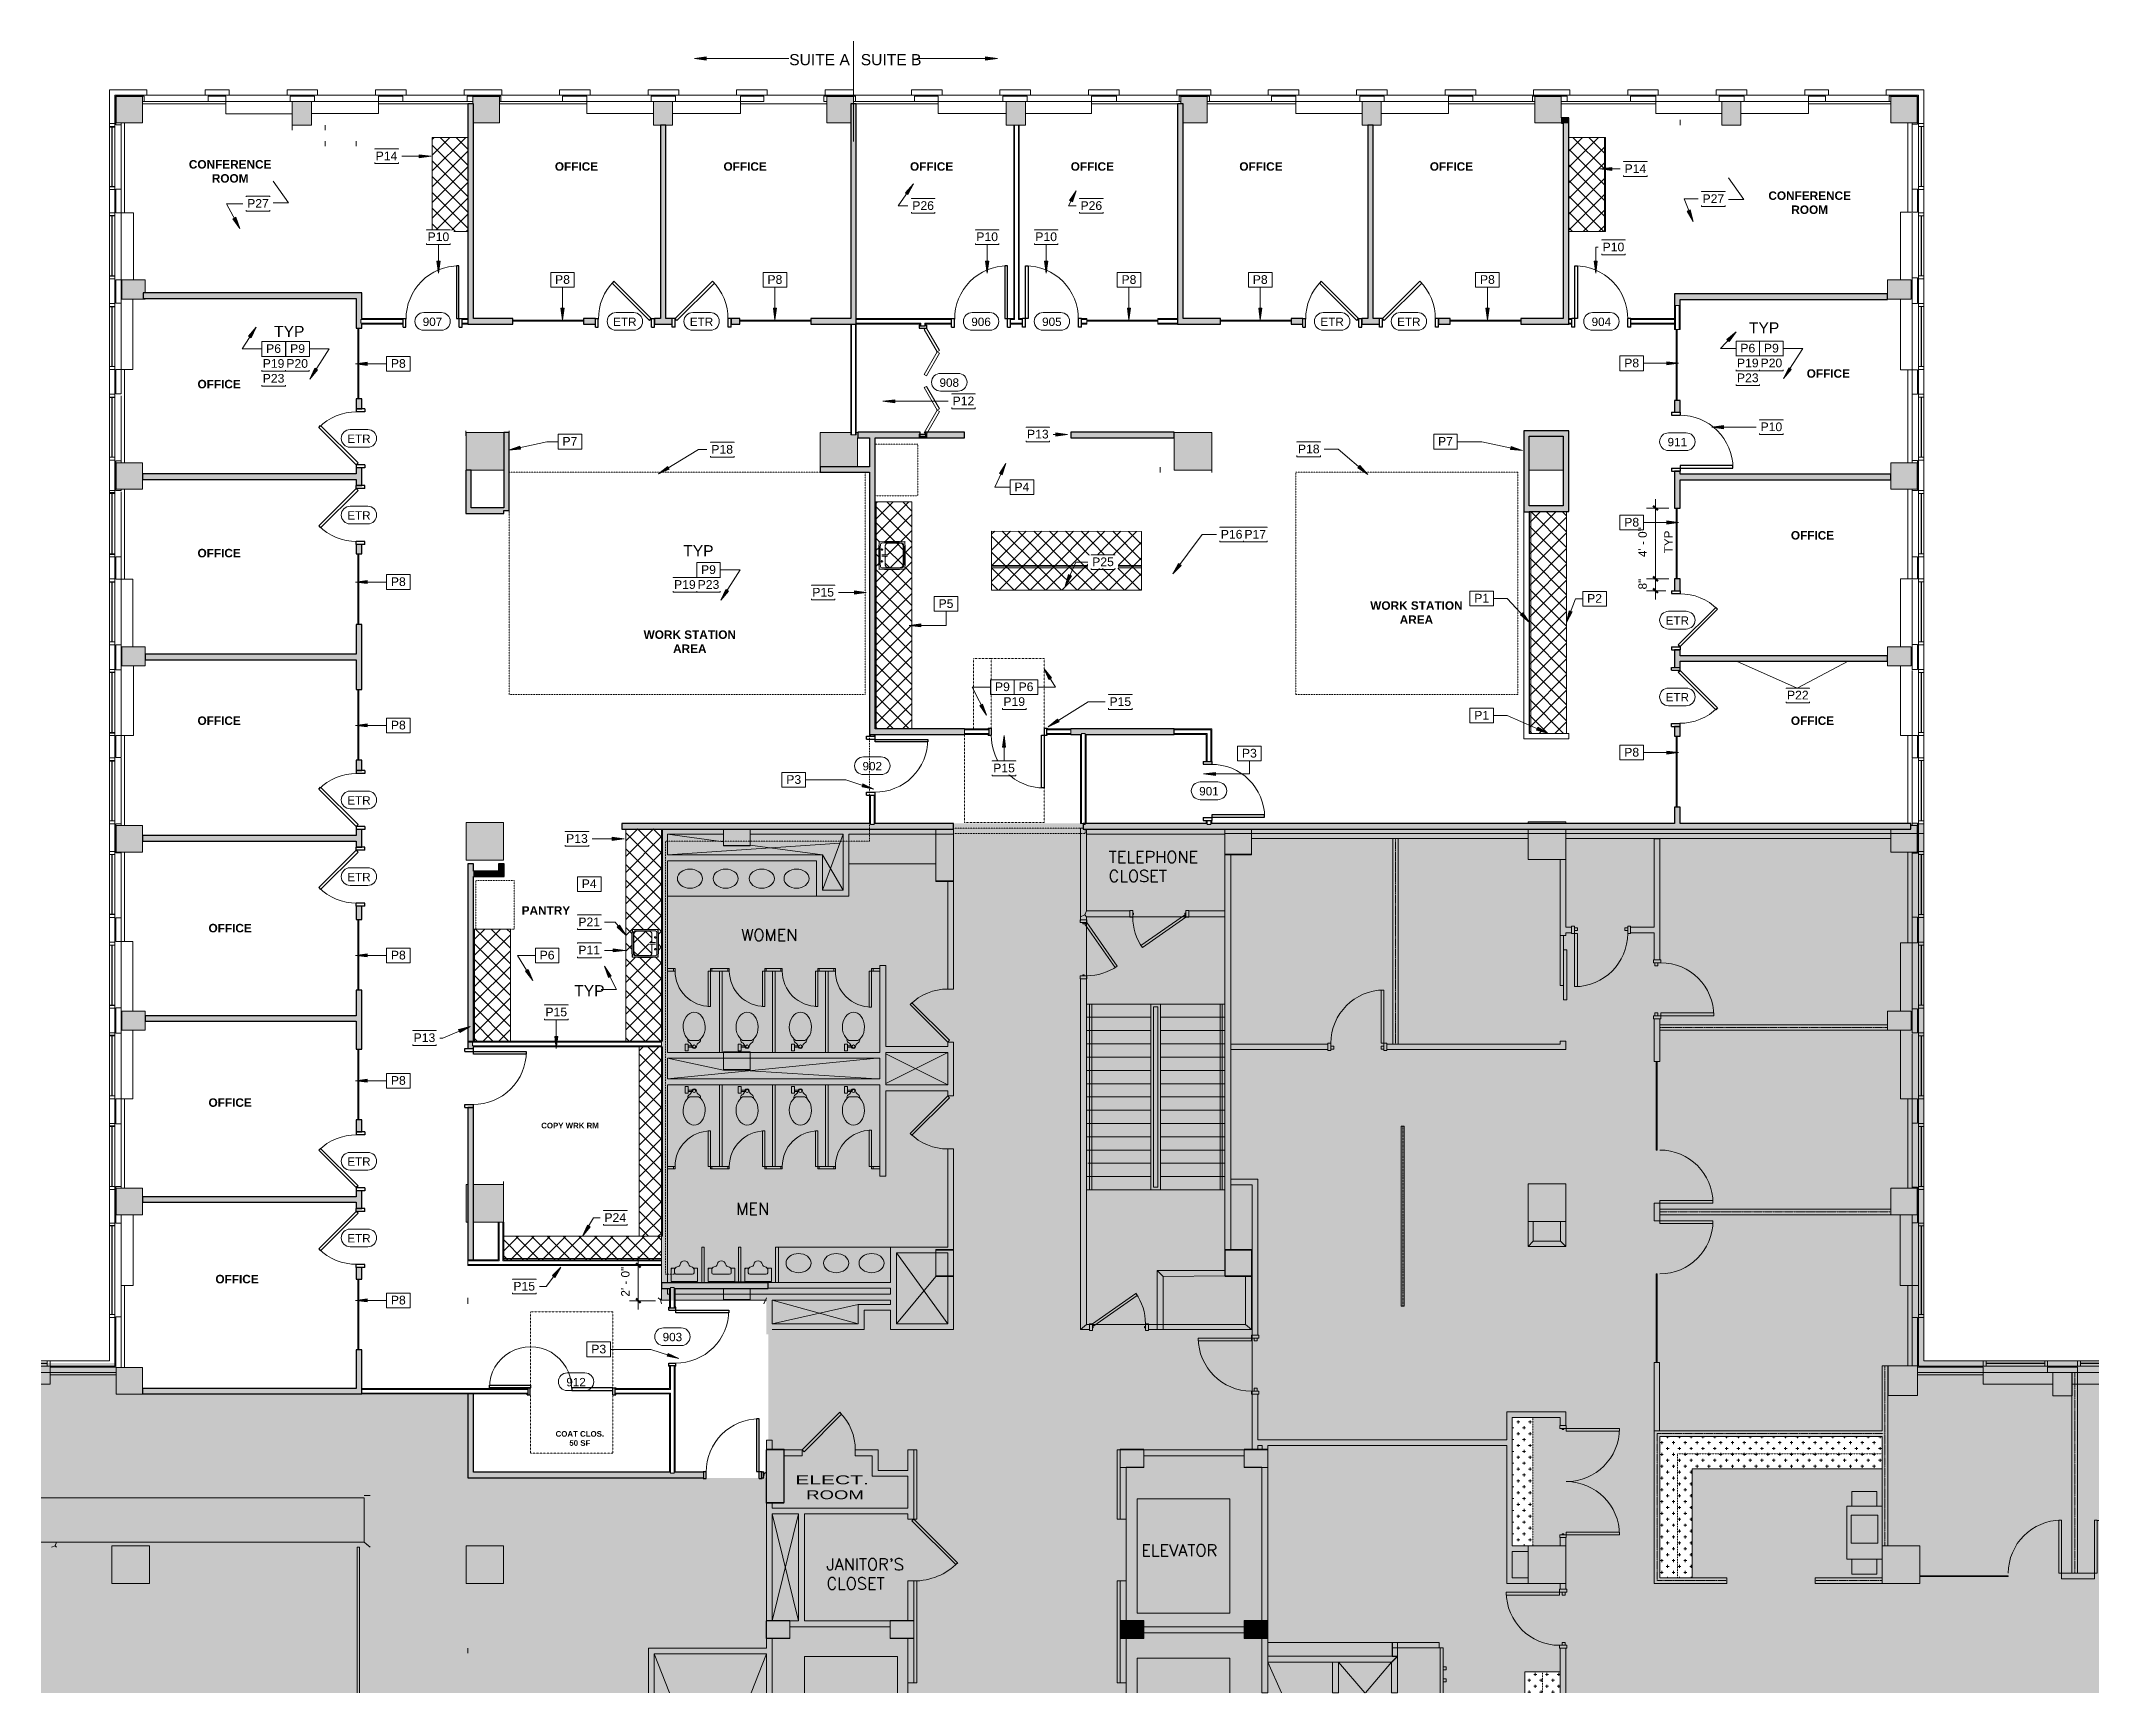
# Model space of a CAD drawing. Header units: inches. Extents: x 920 to 3181, y -644 to 1788.
# Drawn here: x 1786 to 3181, y 668 to 1788 of the extents above; entities that cross this region are included whole.
import ezdxf

# ---------------------------------------------------------------- set-up
doc = ezdxf.new("R2010")
doc.units = ezdxf.units.IN
doc.header["$MEASUREMENT"] = 0
for name, pattern in [('Dash', [0.25, 0.125, -0.125]), ('Dash 1_16_', [0.125, 0.0625, -0.0625]), ('Dash 1_32_', [0.0625, 0.03125, -0.03125]), ('IMPORT-4694_52_AR$0$FENCELINE2 _2_', [1.16, 0.2, -0.08, 0, -0.08, 0.8, 0]), ('IMPORT-4694_52_AR$0$HIDDEN2 _2_', [0.15, 0.1, -0.05]), ('IMPORT-4694_52_AR$0$HIDDEN4', [0.09375, 0.0625, -0.03125]), ('IMPORT-PHANTOM4 _3_', [0.5, 0.25, -0.05, 0.05, -0.05, 0.05, -0.05])]:
    doc.linetypes.add(name, pattern=pattern)
for name, color, linetype, lineweight in [('4694_52_AR$0$A-Door-Neww', 7, 'Continuous', 9), ('4694_52_AR$0$A-Flor-Appl', 7, 'Continuous', 9), ('4694_52_AR$0$A-Flor-Case-Neww', 7, 'Continuous', 9), ('4694_52_AR$0$A-Flor-Case-Patt', 7, 'Continuous', 9), ('4694_52_AR$0$A-Flor-Eqpm', 7, 'Continuous', 9), ('4694_52_AR$0$A-Glaz-Neww', 7, 'Continuous', 9), ('4694_52_AR$0$A-Wall-Demo', 7, 'IMPORT-4694_52_AR$0$HIDDEN4', 9), ('4694_52_AR$0$A-Wall-Exst', 7, 'Continuous', 9), ('4694_52_AR$0$A-Wall-Neww', 7, 'Continuous', 9), ('4694_52_AR$0$A-Wall-Patt', 7, 'Continuous', 9), ('4694_52_BB$0$__9', 7, 'Continuous', 9), ('4694_52_BB$0$A-Door-Exst', 7, 'Continuous', 9), ('4694_52_BB$0$A-Wall-Exst', 7, 'Continuous', 9), ('4694_52_BB$0$A-Wall-Patt', 7, 'Continuous', 9), ('4694_52_BB$0$BHT', 7, 'Continuous', 9), ('4694_52_BB$0$BPT', 7, 'Continuous', 9), ('4694_52_BB$0$BTX', 7, 'Continuous', 9), ('4694_52_BB$0$T-DRWG-BLCK__1', 7, 'Continuous', 9), ('9t floor LINKED_dwg', 8, 'Continuous', 9), ('A-ANNO-DIMS', 211, 'Continuous', 9), ('A-ANNO-DIMS-64', 211, 'Continuous', 9), ('A-ANNO-KEYN', 231, 'Continuous', 9), ('A-AREA-IDEN', 2, 'Continuous', 9), ('A-DETL', 90, 'Continuous', 9), ('A-DETL-GENF', 92, 'Continuous', 9), ('A-DOOR', 31, 'Continuous', 18), ('A-DOOR-FRAM', 31, 'Continuous', 30), ('A-DOOR-IDEN', 31, 'Continuous', 9), ('A-Flor-Case-Exst', 7, 'Continuous', 9), ('A-GENM', 13, 'Dash', 9), ('A-GLAZ', 151, 'Continuous', 18), ('A-Glaz-Exst', 7, 'Continuous', 9), ('A-Hatch', 7, 'Continuous', 9), ('A-WALL', 113, 'Continuous', 13), ('A-Wall-Neww', 7, 'Continuous', 9), ('A-WALL-PATT', 111, 'Continuous', 18), ('G-ANNO-TEXT', 231, 'Continuous', 9), ('I-WALL', 2, 'Continuous', 18), ('P-SANR-FIXT', 6, 'Continuous', 18), ('Q-CASE', 31, 'Continuous', 18)]:
    doc.layers.add(name, color=color, linetype=linetype, lineweight=lineweight)
doc.styles.add('Arial', font='arial.ttf', dxfattribs={"width": 1.7, "height": 6})
doc.styles.add('Arial_1', font='arial.ttf', dxfattribs={"width": 1.5, "height": 6})
doc.styles.add('Arial_2', font='arial.ttf', dxfattribs={"height": 5.901198})
doc.styles.add('romans', font='romans__.ttf', dxfattribs={"height": 8})
doc.styles.add('Swis721 Lt BT_1', font='swissl.ttf', dxfattribs={"height": 5.676425})
doc.styles.add('Swis721 Lt BT_2', font='swissl.ttf', dxfattribs={"height": 7.568567})
doc.styles.add('Swis721 Lt BT_B', font='', dxfattribs={"height": 5.72265})
doc.styles.add('Swis721 Lt BT_B_1', font='', dxfattribs={"height": 3.8151})
doc.styles.get('Swis721 Lt BT_B').set_extended_font_data('Swis721 Lt BT', bold=True)
doc.styles.get('Swis721 Lt BT_B_1').set_extended_font_data('Swis721 Lt BT', bold=True)
doc.dimstyles.new('OTJ_-_3_32__Linear__1_2__Tolerance', dxfattribs={"dimscale": 12, "dimtxt": 6, "dimasz": 0.25, "dimexe": 0.5, "dimexo": 0.333333, "dimgap": 0.333333, "dimtad": 1, "dimdec": 1, "dimrnd": 0.5, "dimzin": 3, "dimdsep": 46, "dimlunit": 4, "dimtxsty": 'Swis721 Lt BT_1', "dimblk1": 'OBLIQUE', "dimblk2": 'OBLIQUE', "dimsah": 1, "dimcen": 0.09, "dimdle": 0.5, "dimazin": 0, "dimtfac": 1, "dimtdec": 4, "dimtix": 1, "dimtmove": 0, "dimatfit": 3, "dimfxl": 1, "dimtvp": 1, "dimfrac": 2, "dimtolj": 1, "dimtzin": 0, "dimarcsym": 2})
pattern_1 = [(315, (20.989, 961), (5.341485, 5.341485), []), (45, (20.989, 961), (-5.341485, 5.341485), [])]
pattern_2 = [(0, (1390.251, 0), (20.48, 5.12), [0.845, -14.515, 0.845, -14.515, -81.92]), (0, (1390.251, 0), (20.48, 5.12), [-30.72, 0.845, -29.875, 0.845, -14.515, -35.84]), (0, (1390.251, 0), (20.48, 5.12), [-76.8, 0.845, -9.395, 0.845, -24.755]), (120, (1397.931, 2.56), (-14.67405, 15.1762), [0.845, -14.515, 0.845, -14.515, -81.92]), (120, (1397.931, 2.56), (-14.67405, 15.1762), [-30.72, 0.845, -29.875, 0.845, -14.515, -35.84]), (120, (1397.931, 2.56), (-14.67405, 15.1762), [-76.8, 0.845, -9.395, 0.845, -24.755]), (240, (1400.491, 12.8), (-5.80595, -20.2962), [0.845, -14.515, 0.845, -14.515, -81.92]), (240, (1400.491, 12.8), (-5.80595, -20.2962), [-30.72, 0.845, -29.875, 0.845, -14.515, -35.84]), (240, (1400.491, 12.8), (-5.80595, -20.2962), [-76.8, 0.845, -9.395, 0.845, -24.755])]
pattern_3 = [(135, (2529.238, -688.75), (-5.341485, -5.341485), []), (225, (2529.238, -688.75), (5.341485, -5.341485), [])]
pattern_4 = [(135, (2812.442, -1404.75), (-5.341485, -5.341485), []), (225, (2812.442, -1404.75), (5.341485, -5.341485), [])]
pattern_5 = [(135, (3066.113, -1456.25), (-5.341485, -5.341485), []), (225, (3066.113, -1456.25), (5.341485, -5.341485), [])]

msp = doc.modelspace()

# ---------------------------------------------------------------- texts
at = {"layer": 'A-AREA-IDEN', "attachment_point": 2, "line_spacing_factor": 0.998538}
for s, insert, char_height, width, style in [('CONFERENCE\\PROOM', (1914.06, 1707.77), 5.723, 63.36, 'Swis721 Lt BT_B'), ('OFFICE', (2148.84, 1706.32), 5.723, 33.048, 'Swis721 Lt BT_B'), ('OFFICE', (2263.16, 1706.32), 5.723, 33.048, 'Swis721 Lt BT_B'), ('OFFICE', (2389.59, 1706.32), 5.723, 33.048, 'Swis721 Lt BT_B'), ('OFFICE', (2498.53, 1706.32), 5.723, 33.048, 'Swis721 Lt BT_B'), ('OFFICE', (2612.85, 1706.32), 5.723, 33.048, 'Swis721 Lt BT_B'), ('OFFICE', (2741.97, 1706.32), 5.723, 33.048, 'Swis721 Lt BT_B'), ('CONFERENCE\\PROOM', (2984.83, 1686.53), 5.723, 63.36, 'Swis721 Lt BT_B'), ('OFFICE', (2997.46, 1565.9), 5.723, 33.048, 'Swis721 Lt BT_B'), ('OFFICE', (1906.6, 1558.73), 5.723, 33.048, 'Swis721 Lt BT_B'), ('OFFICE', (2986.75, 1456.16), 5.723, 33.048, 'Swis721 Lt BT_B'), ('OFFICE', (1906.6, 1444.11), 5.723, 33.048, 'Swis721 Lt BT_B'), ('WORK STATION\\PAREA', (2225.64, 1388.81), 5.7227, 68.688, 'Swis721 Lt BT_B'), ('OFFICE', (1906.6, 1330.45), 5.723, 33.048, 'Swis721 Lt BT_B'), ('OFFICE', (2986.75, 1330.45), 5.723, 33.048, 'Swis721 Lt BT_B'), ('PANTRY', (2128.12, 1201.75), 5.723, 35.208, 'Swis721 Lt BT_B'), ('OFFICE', (1914.06, 1189.78), 5.723, 33.048, 'Swis721 Lt BT_B'), ('OFFICE', (1914.06, 1071.42), 5.723, 33.048, 'Swis721 Lt BT_B'), ('COPY WRK RM', (2144.46, 1054.88), 3.8151, 43.248, 'Swis721 Lt BT_B_1'), ('OFFICE', (1918.74, 951.72), 5.723, 33.048, 'Swis721 Lt BT_B'), ('COAT CLOS.', (2151.12, 845.78), 3.815, 36.672, 'Swis721 Lt BT_B_1'), ('50 SF', (2151.12, 839.59), 3.815, 16.08, 'Swis721 Lt BT_B_1')]:
    msp.add_mtext(s, dxfattribs=dict(at, insert=insert, char_height=char_height, width=width, style=style))
at = {"layer": 'A-DOOR-IDEN', "char_height": 5.676, "attachment_point": 2, "line_spacing_factor": 1.00667, "style": 'Swis721 Lt BT_1'}
for s, insert, width in [('907', (2051.22, 1600.95), 15.12), ('ETR', (2181.6, 1600.95), 16.92), ('ETR', (2233.6, 1600.95), 16.92), ('906', (2423.1, 1600.95), 15.12), ('905', (2471.1, 1600.95), 15.12), ('ETR', (2661.1, 1600.95), 16.92), ('ETR', (2713.1, 1600.95), 16.92), ('904', (2843.6, 1600.95), 15.12), ('908', (2401.55, 1559.7), 15.12), ('ETR', (2001.35, 1521.64), 16.92), ('911', (2895.1, 1519.39), 15.12), ('ETR', (2001.35, 1469.64), 16.92), ('ETR', (2895.1, 1398.33), 16.92), ('ETR', (2895.1, 1346.33), 16.92), ('902', (2349.35, 1299.58), 15.12), ('ETR', (2001.35, 1276.39), 16.92), ('901', (2577.6, 1282.58), 15.12), ('ETR', (2001.35, 1224.39), 16.92), ('ETR', (2001.35, 1031.39), 16.92), ('ETR', (2001.35, 979.39), 16.92), ('903', (2213.85, 912.39), 15.12), ('912', (2148.54, 881.82), 15.12)]:
    msp.add_mtext(s, dxfattribs=dict(at, insert=insert, width=width))
at = {"layer": 'G-ANNO-TEXT', "color": 7, "char_height": 7.569, "attachment_point": 1, "line_spacing_factor": 1.00667, "style": 'Swis721 Lt BT_2'}
for s, insert, width in [('SUITE A', (2293.05, 1779.69), 45.024), ('SUITE B', (2341.54, 1779.69), 45.312), ('TYP', (2221.2, 1446.63), 21.504), ('TYP', (2147.29, 1148.23), 21.504)]:
    msp.add_mtext(s, dxfattribs=dict(at, insert=insert, width=width))

# ---------------------------------------------------------------- blocks, each defined once
blk = doc.blocks.new('9t floor LINKED_dwg_4694_52_AR$0$A$C405A1647-4997612-FIRST FLOOR CONSTRUCTION PLAN')
at = {"layer": '4694_52_AR$0$A-Flor-Appl'}
for p, q in [((36, 2.2), (5.4, 2.2)), ((36, 0), (5.4, 0))]:
    blk.add_line(p, q, dxfattribs=at)
at = {"layer": '4694_52_AR$0$A-Flor-Appl', "flags": 128}
for points in [[(5.4, 31), (36, 31), (36, 2.2)], [(5.4, 2.2), (36, 2.2), (36, 0)]]:
    blk.add_lwpolyline(points, dxfattribs=at)
for points in [[(13, 0), (13, -2), (15, -2), (15, 0)], [(23, 0), (23, -2), (21, -2), (21, 0)]]:
    blk.add_lwpolyline(points, close=True, dxfattribs=at)
blk = doc.blocks.new('9t floor LINKED_dwg_4694_52_BB$0$UNIT0-4997658-FIRST FLOOR CONSTRUCTION PLAN')
at = {"layer": '4694_52_BB$0$T-DRWG-BLCK__1', "flags": 128}
blk.add_lwpolyline([(1647.75, 870), (1667.75, 870), (1667.75, 890), (1647.75, 890)], close=True, dxfattribs=at)
blk = doc.blocks.new('9t floor LINKED_dwg_4694_52_BB$0$UNIT0-4997736-FIRST FLOOR CONSTRUCTION PLAN')
at = {"layer": '4694_52_BB$0$T-DRWG-BLCK__1', "flags": 128}
blk.add_lwpolyline([(1127.25, 705), (1143.25, 705), (1143.25, 717), (1127.25, 717)], close=True, dxfattribs=at)
blk = doc.blocks.new('9t floor LINKED_dwg_4694_52_BB$0$UNIT0-4997737-FIRST FLOOR CONSTRUCTION PLAN')
at = {"layer": '4694_52_BB$0$T-DRWG-BLCK__1', "flags": 128}
blk.add_lwpolyline([(1211.25, 705), (1227.25, 705), (1227.25, 717), (1211.25, 717)], close=True, dxfattribs=at)
blk = doc.blocks.new('9t floor LINKED_dwg_4694_52_BB$0$UNIT0-4997738-FIRST FLOOR CONSTRUCTION PLAN')
at = {"layer": '4694_52_BB$0$T-DRWG-BLCK__1', "flags": 128}
blk.add_lwpolyline([(1127.25, 821.00004), (1143.25, 821.00004), (1143.25, 833.00004), (1127.25, 833.00004)], close=True, dxfattribs=at)
blk = doc.blocks.new('9t floor LINKED_dwg_4694_52_BB$0$UNIT0-4997739-FIRST FLOOR CONSTRUCTION PLAN')
at = {"layer": '4694_52_BB$0$T-DRWG-BLCK__1', "flags": 128}
blk.add_lwpolyline([(1211.25, 821.00004), (1227.25, 821.00004), (1227.25, 833.00004), (1211.25, 833.00004)], close=True, dxfattribs=at)
blk = doc.blocks.new('9t floor LINKED_dwg_4694_52_BB$0$UNIT0-4997740-FIRST FLOOR CONSTRUCTION PLAN')
at = {"layer": '4694_52_BB$0$T-DRWG-BLCK__1', "flags": 128}
blk.add_lwpolyline([(1198.24992, 950.56188), (1216.24992, 950.56188), (1216.24992, 968.56238), (1198.24992, 968.56238)], close=True, dxfattribs=at)
blk = doc.blocks.new('9t floor LINKED_dwg_4694_52_BB$0$UNIT0-4997741-FIRST FLOOR CONSTRUCTION PLAN')
at = {"layer": '4694_52_BB$0$T-DRWG-BLCK__1', "flags": 128}
blk.add_lwpolyline([(1002.2502, 1218.56244), (1014.2502, 1218.56244), (1014.2502, 1250.56194), (1002.2502, 1250.56194)], close=True, dxfattribs=at)
blk = doc.blocks.new('9t floor LINKED_dwg_4694_52_BB$0$UNIT0-4997742-FIRST FLOOR CONSTRUCTION PLAN')
at = {"layer": '4694_52_BB$0$T-DRWG-BLCK__1'}
blk.add_line((858.3, 1254.1), (858.3, 1242.6), dxfattribs=at)
at = {"layer": '4694_52_BB$0$T-DRWG-BLCK__1', "flags": 128}
blk.add_lwpolyline([(858.3, 1242.6), (876.3, 1242.6), (876.3, 1254.1)], dxfattribs=at)
blk = doc.blocks.new('9t floor LINKED_dwg_4694_52_BB$0$UNIT0-4997743-FIRST FLOOR CONSTRUCTION PLAN')
at = {"layer": '4694_52_BB$0$T-DRWG-BLCK__1', "flags": 128}
blk.add_lwpolyline([(858.2502, 1090.5624), (876.2502, 1090.5624), (876.2502, 1102.5624), (858.2502, 1102.5624)], close=True, dxfattribs=at)
blk = doc.blocks.new('9t floor LINKED_dwg_4694_52_BB$0$UNIT0-4997744-FIRST FLOOR CONSTRUCTION PLAN')
at = {"layer": '4694_52_BB$0$T-DRWG-BLCK__1'}
blk.add_line((858.2502, 942.56184), (858.2502, 934.56204), dxfattribs=at)
at = {"layer": '4694_52_BB$0$T-DRWG-BLCK__1', "flags": 128}
for points in [[(876.2502, 946.31184), (876.2502, 946.56254), (858.2502, 946.56254), (858.2502, 946.31184)], [(858.2502, 934.56204), (876.2502, 934.56204), (876.2502, 942.56184)]]:
    blk.add_lwpolyline(points, dxfattribs=at)
blk = doc.blocks.new('9t floor LINKED_dwg_4694_52_BB$0$UNIT0-4997745-FIRST FLOOR CONSTRUCTION PLAN')
at = {"layer": '4694_52_BB$0$T-DRWG-BLCK__1', "flags": 128}
blk.add_lwpolyline([(1002.2502, 950.56236), (1014.2502, 950.56236), (1014.2502, 968.56236), (1002.2502, 968.56236)], close=True, dxfattribs=at)
blk = doc.blocks.new('9t floor LINKED_dwg_4694_52_BB$0$UNIT0-4997746-FIRST FLOOR CONSTRUCTION PLAN')
at = {"layer": '4694_52_BB$0$T-DRWG-BLCK__1', "flags": 128}
blk.add_lwpolyline([(887.25024, 797.00004), (899.25024, 797.00004), (899.25024, 833.00004), (887.25024, 833.00004)], close=True, dxfattribs=at)
blk = doc.blocks.new('9t floor LINKED_dwg_4694_52_BB$0$UNIT0-4997747-FIRST FLOOR CONSTRUCTION PLAN')
at = {"layer": '4694_52_BB$0$T-DRWG-BLCK__1', "flags": 128}
blk.add_lwpolyline([(887.25024, 705), (903.25024, 705), (903.25024, 717), (887.25024, 717)], close=True, dxfattribs=at)
blk = doc.blocks.new('9t floor LINKED_dwg_4694_52_BB$0$UNIT0-4997748-FIRST FLOOR CONSTRUCTION PLAN')
at = {"layer": '4694_52_BB$0$T-DRWG-BLCK__1', "flags": 128}
blk.add_lwpolyline([(971.25024, 705), (987.25024, 705), (987.25024, 717), (971.25024, 717)], close=True, dxfattribs=at)
blk = doc.blocks.new('9t floor LINKED_dwg_4694_52_BB$0$UNIT0-4997749-FIRST FLOOR CONSTRUCTION PLAN')
at = {"layer": '4694_52_BB$0$T-DRWG-BLCK__1'}
blk.add_line((1198.2, 1254.1), (1198.2, 1236.6), dxfattribs=at)
at = {"layer": '4694_52_BB$0$T-DRWG-BLCK__1', "flags": 128}
blk.add_lwpolyline([(1198.2, 1236.6), (1216.2, 1236.6), (1216.2, 1254.1)], dxfattribs=at)
blk = doc.blocks.new('9t floor LINKED_dwg_4694_52_BB$0$3REG1-4997750-FIRST FLOOR CONSTRUCTION PLAN')
at = {"layer": '4694_52_BB$0$__9'}
for p, q in [((945.4164, 1076.98032), (942.35388, 1076.98032)), ((945.4164, 1075.98036), (942.35388, 1075.98036))]:
    blk.add_line(p, q, dxfattribs=at)
at = {"layer": '4694_52_BB$0$__9', "flags": 128}
blk.add_lwpolyline([(942.30696, 1079.44428), (940.30704, 1079.44428), (940.30704, 1074.94428), (942.30696, 1074.94428)], close=True, dxfattribs=at)
blk.add_lwpolyline([(943.30308, 1072.45608), (942.2736, 1071.71556), (941.12208, 1070.49684), (940.17096, 1069.00188), (939.45684, 1067.28828), (939.0072, 1065.42192), (938.83932, 1063.47432), (938.95956, 1061.5206), (939.36336, 1059.63564), (940.03524, 1057.89192), (940.94928, 1056.35652), (942.07056, 1055.08836), (943.35564, 1054.13628), (944.75556, 1053.53676), (946.2162, 1053.31284), (947.68152, 1053.47316), (949.09524, 1054.0116), (950.403, 1054.9074), (951.55452, 1056.12624), (952.50564, 1057.6212), (953.21976, 1059.3348), (953.6694, 1061.20116), (953.83728, 1063.14864), (953.71704, 1065.10248), (953.31324, 1066.98744), (952.64136, 1068.73104), (951.7272, 1070.26644), (950.60604, 1071.5346), (949.32084, 1072.4868), (950.60604, 1071.5346), (951.7272, 1070.26644), (952.64136, 1068.73104), (953.31324, 1066.98744), (953.71704, 1065.10248), (953.83728, 1063.14864), (953.6694, 1061.20116), (953.21976, 1059.3348), (952.50564, 1057.6212), (951.55452, 1056.12624), (950.403, 1054.9074), (949.09524, 1054.0116), (947.68152, 1053.47316), (946.2162, 1053.31284), (944.75556, 1053.53676), (943.35564, 1054.13628), (942.07056, 1055.08836), (940.94928, 1056.35652), (940.03524, 1057.89192), (939.36336, 1059.63564), (938.95956, 1061.5206), (938.83932, 1063.47432), (939.0072, 1065.42192), (939.45684, 1067.28828), (940.17096, 1069.00188), (941.12208, 1070.49684), (942.2736, 1071.71556), (943.30308, 1072.45608), (949.32084, 1072.4868)], dxfattribs=at)
at = {"layer": '4694_52_BB$0$__9'}
blk.add_circle((946.30704, 1076.44428), 0.99996, dxfattribs=at)
for centre, radius, start, end in [((941.307, 1076.9442), 3.53556, 295.85538065, 351.86934761), ((946.30704, 1076.45496), 1.5, 359.58747752, 180.41252248), ((951.30696, 1076.9442), 3.53556, 188.13065239, 244.14461935), ((944.06544, 1072.00392), 2.13852, 124.67278587, 192.65121205), ((948.54852, 1072.00392), 2.13852, 347.34878795, 55.32721413)]:
    blk.add_arc(centre, radius, start, end, dxfattribs=at)
blk = doc.blocks.new('9t floor LINKED_dwg_4694_52_BB$0$3REG1-4997751-FIRST FLOOR CONSTRUCTION PLAN')
at = {"layer": '4694_52_BB$0$__9'}
for p, q in [((909.44772, 1076.98032), (906.3852, 1076.98032)), ((909.44772, 1075.98036), (906.3852, 1075.98036))]:
    blk.add_line(p, q, dxfattribs=at)
at = {"layer": '4694_52_BB$0$__9', "flags": 128}
blk.add_lwpolyline([(906.33828, 1079.44428), (904.33836, 1079.44428), (904.33836, 1074.94428), (906.33828, 1074.94428)], close=True, dxfattribs=at)
blk.add_lwpolyline([(907.3344, 1072.45608), (906.30492, 1071.71556), (905.1534, 1070.49684), (904.20228, 1069.00188), (903.48816, 1067.28828), (903.03852, 1065.42192), (902.87064, 1063.47432), (902.99088, 1061.5206), (903.39468, 1059.63564), (904.06656, 1057.89192), (904.9806, 1056.35652), (906.10188, 1055.08836), (907.38696, 1054.13628), (908.78688, 1053.53676), (910.24752, 1053.31284), (911.71284, 1053.47316), (913.12656, 1054.0116), (914.43432, 1054.9074), (915.58584, 1056.12624), (916.53696, 1057.6212), (917.25108, 1059.3348), (917.70072, 1061.20116), (917.8686, 1063.14864), (917.74836, 1065.10248), (917.34456, 1066.98744), (916.67268, 1068.73104), (915.75852, 1070.26644), (914.63736, 1071.5346), (913.35216, 1072.4868), (914.63736, 1071.5346), (915.75852, 1070.26644), (916.67268, 1068.73104), (917.34456, 1066.98744), (917.74836, 1065.10248), (917.8686, 1063.14864), (917.70072, 1061.20116), (917.25108, 1059.3348), (916.53696, 1057.6212), (915.58584, 1056.12624), (914.43432, 1054.9074), (913.12656, 1054.0116), (911.71284, 1053.47316), (910.24752, 1053.31284), (908.78688, 1053.53676), (907.38696, 1054.13628), (906.10188, 1055.08836), (904.9806, 1056.35652), (904.06656, 1057.89192), (903.39468, 1059.63564), (902.99088, 1061.5206), (902.87064, 1063.47432), (903.03852, 1065.42192), (903.48816, 1067.28828), (904.20228, 1069.00188), (905.1534, 1070.49684), (906.30492, 1071.71556), (907.3344, 1072.45608), (913.35216, 1072.4868)], dxfattribs=at)
at = {"layer": '4694_52_BB$0$__9'}
blk.add_circle((910.33836, 1076.44428), 0.99996, dxfattribs=at)
for centre, radius, start, end in [((905.33832, 1076.9442), 3.53556, 295.85538065, 351.86934761), ((910.33836, 1076.45496), 1.5, 359.58747752, 180.41252248), ((915.33828, 1076.9442), 3.53556, 188.13065239, 244.14461935), ((908.09676, 1072.00392), 2.13852, 124.67278587, 192.65121205), ((912.57984, 1072.00392), 2.13852, 347.34878795, 55.32721413)]:
    blk.add_arc(centre, radius, start, end, dxfattribs=at)
blk = doc.blocks.new('9t floor LINKED_dwg_4694_52_BB$0$3REG1-4997752-FIRST FLOOR CONSTRUCTION PLAN')
at = {"layer": '4694_52_BB$0$__9'}
for p, q in [((873.33828, 1076.98032), (870.27576, 1076.98032)), ((873.33828, 1075.98036), (870.27576, 1075.98036))]:
    blk.add_line(p, q, dxfattribs=at)
at = {"layer": '4694_52_BB$0$__9', "flags": 128}
blk.add_lwpolyline([(870.22884, 1079.44428), (868.22892, 1079.44428), (868.22892, 1074.94428), (870.22884, 1074.94428)], close=True, dxfattribs=at)
blk.add_lwpolyline([(871.22496, 1072.45608), (870.19548, 1071.71556), (869.04396, 1070.49684), (868.09284, 1069.00188), (867.37872, 1067.28828), (866.92908, 1065.42192), (866.7612, 1063.47432), (866.88144, 1061.5206), (867.28524, 1059.63564), (867.95712, 1057.89192), (868.87116, 1056.35652), (869.99244, 1055.08836), (871.27752, 1054.13628), (872.67744, 1053.53676), (874.13808, 1053.31284), (875.6034, 1053.47316), (877.01712, 1054.0116), (878.32488, 1054.9074), (879.4764, 1056.12624), (880.42752, 1057.6212), (881.14164, 1059.3348), (881.59128, 1061.20116), (881.75916, 1063.14864), (881.63892, 1065.10248), (881.23512, 1066.98744), (880.56324, 1068.73104), (879.64908, 1070.26644), (878.52792, 1071.5346), (877.24272, 1072.4868), (878.52792, 1071.5346), (879.64908, 1070.26644), (880.56324, 1068.73104), (881.23512, 1066.98744), (881.63892, 1065.10248), (881.75916, 1063.14864), (881.59128, 1061.20116), (881.14164, 1059.3348), (880.42752, 1057.6212), (879.4764, 1056.12624), (878.32488, 1054.9074), (877.01712, 1054.0116), (875.6034, 1053.47316), (874.13808, 1053.31284), (872.67744, 1053.53676), (871.27752, 1054.13628), (869.99244, 1055.08836), (868.87116, 1056.35652), (867.95712, 1057.89192), (867.28524, 1059.63564), (866.88144, 1061.5206), (866.7612, 1063.47432), (866.92908, 1065.42192), (867.37872, 1067.28828), (868.09284, 1069.00188), (869.04396, 1070.49684), (870.19548, 1071.71556), (871.22496, 1072.45608), (877.24272, 1072.4868)], dxfattribs=at)
at = {"layer": '4694_52_BB$0$__9'}
blk.add_circle((874.22892, 1076.44428), 0.99996, dxfattribs=at)
for centre, radius, start, end in [((869.22888, 1076.9442), 3.53556, 295.85538065, 351.86934761), ((874.22892, 1076.45496), 1.5, 359.58747752, 180.41252248), ((879.22884, 1076.9442), 3.53556, 188.13065239, 244.14461935), ((871.98732, 1072.00392), 2.13852, 124.67278587, 192.65121205), ((876.4704, 1072.00392), 2.13852, 347.34878795, 55.32721413)]:
    blk.add_arc(centre, radius, start, end, dxfattribs=at)
blk = doc.blocks.new('9t floor LINKED_dwg_4694_52_BB$0$3REG1-4997753-FIRST FLOOR CONSTRUCTION PLAN')
at = {"layer": '4694_52_BB$0$__9'}
for p, q in [((837.44772, 1076.98032), (834.3852, 1076.98032)), ((837.44772, 1075.98036), (834.3852, 1075.98036))]:
    blk.add_line(p, q, dxfattribs=at)
at = {"layer": '4694_52_BB$0$__9', "flags": 128}
blk.add_lwpolyline([(834.33828, 1079.44428), (832.33836, 1079.44428), (832.33836, 1074.94428), (834.33828, 1074.94428)], close=True, dxfattribs=at)
blk.add_lwpolyline([(835.3344, 1072.45608), (834.30492, 1071.71556), (833.1534, 1070.49684), (832.20228, 1069.00188), (831.48816, 1067.28828), (831.03852, 1065.42192), (830.87064, 1063.47432), (830.99088, 1061.5206), (831.39468, 1059.63564), (832.06656, 1057.89192), (832.9806, 1056.35652), (834.10188, 1055.08836), (835.38696, 1054.13628), (836.78688, 1053.53676), (838.24752, 1053.31284), (839.71284, 1053.47316), (841.12656, 1054.0116), (842.43432, 1054.9074), (843.58584, 1056.12624), (844.53696, 1057.6212), (845.25108, 1059.3348), (845.70072, 1061.20116), (845.8686, 1063.14864), (845.74836, 1065.10248), (845.34456, 1066.98744), (844.67268, 1068.73104), (843.75852, 1070.26644), (842.63736, 1071.5346), (841.35216, 1072.4868), (842.63736, 1071.5346), (843.75852, 1070.26644), (844.67268, 1068.73104), (845.34456, 1066.98744), (845.74836, 1065.10248), (845.8686, 1063.14864), (845.70072, 1061.20116), (845.25108, 1059.3348), (844.53696, 1057.6212), (843.58584, 1056.12624), (842.43432, 1054.9074), (841.12656, 1054.0116), (839.71284, 1053.47316), (838.24752, 1053.31284), (836.78688, 1053.53676), (835.38696, 1054.13628), (834.10188, 1055.08836), (832.9806, 1056.35652), (832.06656, 1057.89192), (831.39468, 1059.63564), (830.99088, 1061.5206), (830.87064, 1063.47432), (831.03852, 1065.42192), (831.48816, 1067.28828), (832.20228, 1069.00188), (833.1534, 1070.49684), (834.30492, 1071.71556), (835.3344, 1072.45608), (841.35216, 1072.4868)], dxfattribs=at)
at = {"layer": '4694_52_BB$0$__9'}
blk.add_circle((838.33836, 1076.44428), 0.99996, dxfattribs=at)
for centre, radius, start, end in [((833.33832, 1076.9442), 3.53556, 295.85538065, 351.86934761), ((838.33836, 1076.45496), 1.5, 359.58747752, 180.41252248), ((843.33828, 1076.9442), 3.53556, 188.13065239, 244.14461935), ((836.09676, 1072.00392), 2.13852, 124.67278587, 192.65121205), ((840.57984, 1072.00392), 2.13852, 347.34878795, 55.32721413)]:
    blk.add_arc(centre, radius, start, end, dxfattribs=at)
blk = doc.blocks.new('9t floor LINKED_dwg_4694_52_BB$0$721X19BI-4997754-FIRST FLOOR CONSTRUCTION PLAN')
at = {"layer": '4694_52_BB$0$__9', "flags": 128}
blk.add_lwpolyline([(950.1252, 959.71524), (950.28852, 960.9834), (950.77224, 962.20272), (951.55776, 963.32652), (952.61484, 964.31148), (953.90292, 965.1198), (955.37244, 965.72052), (956.967, 966.09036), (958.62528, 966.21528), (960.28356, 966.09036), (961.878, 965.72052), (963.34764, 965.1198), (964.6356, 964.31148), (965.69268, 963.32652), (966.4782, 962.20272), (966.96192, 960.9834), (967.12524, 959.71524), (966.96192, 958.4472), (966.4782, 957.22788), (965.69268, 956.10408), (964.6356, 955.11912), (963.34764, 954.31068), (961.878, 953.71008), (960.28356, 953.34012), (958.62528, 953.21532), (956.967, 953.34012), (955.37244, 953.71008), (953.90292, 954.31068), (952.61484, 955.11912), (951.55776, 956.10408), (950.77224, 957.22788), (950.28852, 958.4472), (950.1252, 959.71524), (950.28852, 958.4472), (950.77224, 957.22788), (951.55776, 956.10408), (952.61484, 955.11912), (953.90292, 954.31068), (955.37244, 953.71008), (956.967, 953.34012), (958.62528, 953.21532), (960.28356, 953.34012), (961.878, 953.71008), (963.34764, 954.31068), (964.6356, 955.11912), (965.69268, 956.10408), (966.4782, 957.22788), (966.96192, 958.4472), (967.12524, 959.71524), (966.96192, 960.9834), (966.4782, 962.20272), (965.69268, 963.32652), (964.6356, 964.31148), (963.34764, 965.1198), (961.878, 965.72052), (960.28356, 966.09036), (958.62528, 966.21528), (956.967, 966.09036), (955.37244, 965.72052), (953.90292, 965.1198), (952.61484, 964.31148), (951.55776, 963.32652), (950.77224, 962.20272), (950.28852, 960.9834)], close=True, dxfattribs=at)
blk = doc.blocks.new('9t floor LINKED_dwg_4694_52_BB$0$721X19BI-4997755-FIRST FLOOR CONSTRUCTION PLAN')
at = {"layer": '4694_52_BB$0$__9', "flags": 128}
blk.add_lwpolyline([(926.1252, 959.71524), (926.28852, 960.9834), (926.77224, 962.20272), (927.55776, 963.32652), (928.61484, 964.31148), (929.90292, 965.1198), (931.37244, 965.72052), (932.967, 966.09036), (934.62528, 966.21528), (936.28356, 966.09036), (937.878, 965.72052), (939.34764, 965.1198), (940.6356, 964.31148), (941.69268, 963.32652), (942.4782, 962.20272), (942.96192, 960.9834), (943.12524, 959.71524), (942.96192, 958.4472), (942.4782, 957.22788), (941.69268, 956.10408), (940.6356, 955.11912), (939.34764, 954.31068), (937.878, 953.71008), (936.28356, 953.34012), (934.62528, 953.21532), (932.967, 953.34012), (931.37244, 953.71008), (929.90292, 954.31068), (928.61484, 955.11912), (927.55776, 956.10408), (926.77224, 957.22788), (926.28852, 958.4472), (926.1252, 959.71524), (926.28852, 958.4472), (926.77224, 957.22788), (927.55776, 956.10408), (928.61484, 955.11912), (929.90292, 954.31068), (931.37244, 953.71008), (932.967, 953.34012), (934.62528, 953.21532), (936.28356, 953.34012), (937.878, 953.71008), (939.34764, 954.31068), (940.6356, 955.11912), (941.69268, 956.10408), (942.4782, 957.22788), (942.96192, 958.4472), (943.12524, 959.71524), (942.96192, 960.9834), (942.4782, 962.20272), (941.69268, 963.32652), (940.6356, 964.31148), (939.34764, 965.1198), (937.878, 965.72052), (936.28356, 966.09036), (934.62528, 966.21528), (932.967, 966.09036), (931.37244, 965.72052), (929.90292, 965.1198), (928.61484, 964.31148), (927.55776, 963.32652), (926.77224, 962.20272), (926.28852, 960.9834)], close=True, dxfattribs=at)
blk = doc.blocks.new('9t floor LINKED_dwg_4694_52_BB$0$721X19BI-4997756-FIRST FLOOR CONSTRUCTION PLAN')
at = {"layer": '4694_52_BB$0$__9', "flags": 128}
blk.add_lwpolyline([(900.6252, 959.71524), (900.78852, 960.9834), (901.27224, 962.20272), (902.05776, 963.32652), (903.11484, 964.31148), (904.40292, 965.1198), (905.87244, 965.72052), (907.467, 966.09036), (909.12528, 966.21528), (910.78356, 966.09036), (912.378, 965.72052), (913.84764, 965.1198), (915.1356, 964.31148), (916.19268, 963.32652), (916.9782, 962.20272), (917.46192, 960.9834), (917.62524, 959.71524), (917.46192, 958.4472), (916.9782, 957.22788), (916.19268, 956.10408), (915.1356, 955.11912), (913.84764, 954.31068), (912.378, 953.71008), (910.78356, 953.34012), (909.12528, 953.21532), (907.467, 953.34012), (905.87244, 953.71008), (904.40292, 954.31068), (903.11484, 955.11912), (902.05776, 956.10408), (901.27224, 957.22788), (900.78852, 958.4472), (900.6252, 959.71524), (900.78852, 958.4472), (901.27224, 957.22788), (902.05776, 956.10408), (903.11484, 955.11912), (904.40292, 954.31068), (905.87244, 953.71008), (907.467, 953.34012), (909.12528, 953.21532), (910.78356, 953.34012), (912.378, 953.71008), (913.84764, 954.31068), (915.1356, 955.11912), (916.19268, 956.10408), (916.9782, 957.22788), (917.46192, 958.4472), (917.62524, 959.71524), (917.46192, 960.9834), (916.9782, 962.20272), (916.19268, 963.32652), (915.1356, 964.31148), (913.84764, 965.1198), (912.378, 965.72052), (910.78356, 966.09036), (909.12528, 966.21528), (907.467, 966.09036), (905.87244, 965.72052), (904.40292, 965.1198), (903.11484, 964.31148), (902.05776, 963.32652), (901.27224, 962.20272), (900.78852, 960.9834)], close=True, dxfattribs=at)
blk = doc.blocks.new('9t floor LINKED_dwg_4694_52_BB$0$8WAS2-4997757-FIRST FLOOR CONSTRUCTION PLAN')
at = {"layer": '4694_52_BB$0$__9', "flags": 128}
blk.add_lwpolyline([(825.12024, 955.21524), (825.12024, 953.21532), (825.12024, 956.21532), (822.72792, 956.21532), (822.72792, 947.21532), (840.72792, 947.21532), (840.72792, 956.21532), (838.30524, 956.21532), (838.30524, 953.21532), (838.30524, 955.21524)], dxfattribs=at)
blk.add_lwpolyline([(826.1202, 952.21524), (837.30528, 952.21524)], close=True, dxfattribs=at)
at = {"layer": '4694_52_BB$0$__9'}
for centre, radius, start, end in [((823.72788, 955.21524), 0.99996, 90, 180), ((826.1202, 953.21532), 0.99996, 180, 270), ((826.1202, 953.21532), 0.99996, 180, 270), ((827.25204, 955.119), 2.13396, 100.77977634, 177.41192146), ((826.85292, 959.21532), 2.00004, 270, 347.5647823), ((831.72792, 958.21524), 3, 10.50491464, 169.84438658), ((836.60292, 959.21532), 2.00004, 194.627382, 270), ((836.17344, 955.119), 2.13396, 2.58807854, 79.22022366), ((837.30528, 953.21532), 0.99996, 270, 0), ((837.30528, 953.21532), 0.99996, 270, 0)]:
    blk.add_arc(centre, radius, start, end, dxfattribs=at)
blk = doc.blocks.new('9t floor LINKED_dwg_4694_52_BB$0$8WAS2-4997758-FIRST FLOOR CONSTRUCTION PLAN')
at = {"layer": '4694_52_BB$0$__9', "flags": 128}
blk.add_lwpolyline([(850.24524, 955.21524), (850.24524, 953.21532), (850.24524, 956.21532), (847.85292, 956.21532), (847.85292, 947.21532), (865.85292, 947.21532), (865.85292, 956.21532), (863.43024, 956.21532), (863.43024, 953.21532), (863.43024, 955.21524)], dxfattribs=at)
blk.add_lwpolyline([(851.2452, 952.21524), (862.43028, 952.21524)], close=True, dxfattribs=at)
at = {"layer": '4694_52_BB$0$__9'}
for centre, radius, start, end in [((848.85288, 955.21524), 0.99996, 90, 180), ((851.2452, 953.21532), 0.99996, 180, 270), ((851.2452, 953.21532), 0.99996, 180, 270), ((852.37704, 955.119), 2.13396, 100.77977634, 177.41192146), ((851.97792, 959.21532), 2.00004, 270, 347.5647823), ((856.85292, 958.21524), 3, 10.50491464, 169.84438658), ((861.72792, 959.21532), 2.00004, 194.627382, 270), ((861.29844, 955.119), 2.13396, 2.58807854, 79.22022366), ((862.43028, 953.21532), 0.99996, 270, 0), ((862.43028, 953.21532), 0.99996, 270, 0)]:
    blk.add_arc(centre, radius, start, end, dxfattribs=at)
blk = doc.blocks.new('9t floor LINKED_dwg_4694_52_BB$0$8WAS2-4997759-FIRST FLOOR CONSTRUCTION PLAN')
at = {"layer": '4694_52_BB$0$__9', "flags": 128}
blk.add_lwpolyline([(875.07336, 955.21524), (875.07336, 953.21532), (875.07336, 956.21532), (872.68104, 956.21532), (872.68104, 947.21532), (890.68104, 947.21532), (890.68104, 956.21532), (888.25836, 956.21532), (888.25836, 953.21532), (888.25836, 955.21524)], dxfattribs=at)
blk.add_lwpolyline([(876.07332, 952.21524), (887.2584, 952.21524)], close=True, dxfattribs=at)
at = {"layer": '4694_52_BB$0$__9'}
for centre, radius, start, end in [((873.681, 955.21524), 0.99996, 90, 180), ((876.07332, 953.21532), 0.99996, 180, 270), ((876.07332, 953.21532), 0.99996, 180, 270), ((877.20516, 955.119), 2.13396, 100.77977634, 177.41192146), ((876.80604, 959.21532), 2.00004, 270, 347.5647823), ((881.68104, 958.21524), 3, 10.50491464, 169.84438658), ((886.55604, 959.21532), 2.00004, 194.627382, 270), ((886.12656, 955.119), 2.13396, 2.58807854, 79.22022366), ((887.2584, 953.21532), 0.99996, 270, 0), ((887.2584, 953.21532), 0.99996, 270, 0)]:
    blk.add_arc(centre, radius, start, end, dxfattribs=at)
blk = doc.blocks.new('9t floor LINKED_dwg_4694_52_BB$0$721X19BI-4997760-FIRST FLOOR CONSTRUCTION PLAN')
at = {"layer": '4694_52_BB$0$__9', "flags": 128}
blk.add_lwpolyline([(875.71224, 1220.4456), (875.87556, 1221.71376), (876.35928, 1222.93308), (877.1448, 1224.05688), (878.20188, 1225.04184), (879.48996, 1225.85016), (880.95948, 1226.45088), (882.55404, 1226.82072), (884.21232, 1226.94564), (885.8706, 1226.82072), (887.46504, 1226.45088), (888.93468, 1225.85016), (890.22264, 1225.04184), (891.27972, 1224.05688), (892.06524, 1222.93308), (892.54896, 1221.71376), (892.71228, 1220.4456), (892.54896, 1219.17756), (892.06524, 1217.95824), (891.27972, 1216.83444), (890.22264, 1215.84948), (888.93468, 1215.04104), (887.46504, 1214.44044), (885.8706, 1214.07048), (884.21232, 1213.94568), (882.55404, 1214.07048), (880.95948, 1214.44044), (879.48996, 1215.04104), (878.20188, 1215.84948), (877.1448, 1216.83444), (876.35928, 1217.95824), (875.87556, 1219.17756), (875.71224, 1220.4456), (875.87556, 1219.17756), (876.35928, 1217.95824), (877.1448, 1216.83444), (878.20188, 1215.84948), (879.48996, 1215.04104), (880.95948, 1214.44044), (882.55404, 1214.07048), (884.21232, 1213.94568), (885.8706, 1214.07048), (887.46504, 1214.44044), (888.93468, 1215.04104), (890.22264, 1215.84948), (891.27972, 1216.83444), (892.06524, 1217.95824), (892.54896, 1219.17756), (892.71228, 1220.4456), (892.54896, 1221.71376), (892.06524, 1222.93308), (891.27972, 1224.05688), (890.22264, 1225.04184), (888.93468, 1225.85016), (887.46504, 1226.45088), (885.8706, 1226.82072), (884.21232, 1226.94564), (882.55404, 1226.82072), (880.95948, 1226.45088), (879.48996, 1225.85016), (878.20188, 1225.04184), (877.1448, 1224.05688), (876.35928, 1222.93308), (875.87556, 1221.71376)], close=True, dxfattribs=at)
blk = doc.blocks.new('9t floor LINKED_dwg_4694_52_BB$0$721X19BI-4997761-FIRST FLOOR CONSTRUCTION PLAN')
at = {"layer": '4694_52_BB$0$__9', "flags": 128}
blk.add_lwpolyline([(851.21232, 1220.4456), (851.37564, 1221.71376), (851.85936, 1222.93308), (852.64488, 1224.05688), (853.70196, 1225.04184), (854.99004, 1225.85016), (856.45956, 1226.45088), (858.05412, 1226.82072), (859.7124, 1226.94564), (861.37068, 1226.82072), (862.96512, 1226.45088), (864.43476, 1225.85016), (865.72272, 1225.04184), (866.7798, 1224.05688), (867.56532, 1222.93308), (868.04904, 1221.71376), (868.21236, 1220.4456), (868.04904, 1219.17756), (867.56532, 1217.95824), (866.7798, 1216.83444), (865.72272, 1215.84948), (864.43476, 1215.04104), (862.96512, 1214.44044), (861.37068, 1214.07048), (859.7124, 1213.94568), (858.05412, 1214.07048), (856.45956, 1214.44044), (854.99004, 1215.04104), (853.70196, 1215.84948), (852.64488, 1216.83444), (851.85936, 1217.95824), (851.37564, 1219.17756), (851.21232, 1220.4456), (851.37564, 1219.17756), (851.85936, 1217.95824), (852.64488, 1216.83444), (853.70196, 1215.84948), (854.99004, 1215.04104), (856.45956, 1214.44044), (858.05412, 1214.07048), (859.7124, 1213.94568), (861.37068, 1214.07048), (862.96512, 1214.44044), (864.43476, 1215.04104), (865.72272, 1215.84948), (866.7798, 1216.83444), (867.56532, 1217.95824), (868.04904, 1219.17756), (868.21236, 1220.4456), (868.04904, 1221.71376), (867.56532, 1222.93308), (866.7798, 1224.05688), (865.72272, 1225.04184), (864.43476, 1225.85016), (862.96512, 1226.45088), (861.37068, 1226.82072), (859.7124, 1226.94564), (858.05412, 1226.82072), (856.45956, 1226.45088), (854.99004, 1225.85016), (853.70196, 1225.04184), (852.64488, 1224.05688), (851.85936, 1222.93308), (851.37564, 1221.71376)], close=True, dxfattribs=at)
blk = doc.blocks.new('9t floor LINKED_dwg_4694_52_BB$0$721X19BI-4997762-FIRST FLOOR CONSTRUCTION PLAN')
at = {"layer": '4694_52_BB$0$__9', "flags": 128}
blk.add_lwpolyline([(827.00916, 1220.4456), (827.17248, 1221.71376), (827.6562, 1222.93308), (828.44172, 1224.05688), (829.4988, 1225.04184), (830.78688, 1225.85016), (832.2564, 1226.45088), (833.85096, 1226.82072), (835.50924, 1226.94564), (837.16752, 1226.82072), (838.76196, 1226.45088), (840.2316, 1225.85016), (841.51956, 1225.04184), (842.57664, 1224.05688), (843.36216, 1222.93308), (843.84588, 1221.71376), (844.0092, 1220.4456), (843.84588, 1219.17756), (843.36216, 1217.95824), (842.57664, 1216.83444), (841.51956, 1215.84948), (840.2316, 1215.04104), (838.76196, 1214.44044), (837.16752, 1214.07048), (835.50924, 1213.94568), (833.85096, 1214.07048), (832.2564, 1214.44044), (830.78688, 1215.04104), (829.4988, 1215.84948), (828.44172, 1216.83444), (827.6562, 1217.95824), (827.17248, 1219.17756), (827.00916, 1220.4456), (827.17248, 1219.17756), (827.6562, 1217.95824), (828.44172, 1216.83444), (829.4988, 1215.84948), (830.78688, 1215.04104), (832.2564, 1214.44044), (833.85096, 1214.07048), (835.50924, 1213.94568), (837.16752, 1214.07048), (838.76196, 1214.44044), (840.2316, 1215.04104), (841.51956, 1215.84948), (842.57664, 1216.83444), (843.36216, 1217.95824), (843.84588, 1219.17756), (844.0092, 1220.4456), (843.84588, 1221.71376), (843.36216, 1222.93308), (842.57664, 1224.05688), (841.51956, 1225.04184), (840.2316, 1225.85016), (838.76196, 1226.45088), (837.16752, 1226.82072), (835.50924, 1226.94564), (833.85096, 1226.82072), (832.2564, 1226.45088), (830.78688, 1225.85016), (829.4988, 1225.04184), (828.44172, 1224.05688), (827.6562, 1222.93308), (827.17248, 1221.71376)], close=True, dxfattribs=at)
blk = doc.blocks.new('9t floor LINKED_dwg_4694_52_BB$0$3REG1-4997763-FIRST FLOOR CONSTRUCTION PLAN')
at = {"layer": '4694_52_BB$0$__9'}
for p, q in [((945.4164, 1107.1434), (942.35388, 1107.1434)), ((945.4164, 1106.14344), (942.35388, 1106.14344))]:
    blk.add_line(p, q, dxfattribs=at)
at = {"layer": '4694_52_BB$0$__9', "flags": 128}
blk.add_lwpolyline([(943.30308, 1110.66768), (942.2736, 1111.4082), (941.12208, 1112.62692), (940.17096, 1114.12188), (939.45684, 1115.83548), (939.0072, 1117.70184), (938.83932, 1119.64944), (938.95956, 1121.60316), (939.36336, 1123.48812), (940.03524, 1125.23184), (940.94928, 1126.76724), (942.07056, 1128.0354), (943.35564, 1128.98748), (944.75556, 1129.587), (946.2162, 1129.81092), (947.68152, 1129.6506), (949.09524, 1129.11216), (950.403, 1128.21636), (951.55452, 1126.99752), (952.50564, 1125.50256), (953.21976, 1123.78896), (953.6694, 1121.9226), (953.83728, 1119.97512), (953.71704, 1118.02128), (953.31324, 1116.13632), (952.64136, 1114.39272), (951.7272, 1112.85732), (950.60604, 1111.58916), (949.32084, 1110.63696), (950.60604, 1111.58916), (951.7272, 1112.85732), (952.64136, 1114.39272), (953.31324, 1116.13632), (953.71704, 1118.02128), (953.83728, 1119.97512), (953.6694, 1121.9226), (953.21976, 1123.78896), (952.50564, 1125.50256), (951.55452, 1126.99752), (950.403, 1128.21636), (949.09524, 1129.11216), (947.68152, 1129.6506), (946.2162, 1129.81092), (944.75556, 1129.587), (943.35564, 1128.98748), (942.07056, 1128.0354), (940.94928, 1126.76724), (940.03524, 1125.23184), (939.36336, 1123.48812), (938.95956, 1121.60316), (938.83932, 1119.64944), (939.0072, 1117.70184), (939.45684, 1115.83548), (940.17096, 1114.12188), (941.12208, 1112.62692), (942.2736, 1111.4082), (943.30308, 1110.66768), (949.32084, 1110.63696)], dxfattribs=at)
blk.add_lwpolyline([(942.30696, 1103.67948), (940.30704, 1103.67948), (940.30704, 1108.17948), (942.30696, 1108.17948)], close=True, dxfattribs=at)
at = {"layer": '4694_52_BB$0$__9'}
blk.add_circle((946.30704, 1106.67948), 0.99996, dxfattribs=at)
for centre, radius, start, end in [((944.06544, 1111.11984), 2.13852, 167.34878795, 235.32721413), ((941.307, 1106.17956), 3.53556, 8.13065239, 64.14461935), ((946.30704, 1106.6688), 1.5, 179.58747752, 0.41252248), ((951.30696, 1106.17956), 3.53556, 115.85538065, 171.86934761), ((948.54852, 1111.11984), 2.13852, 304.67278587, 12.65121205)]:
    blk.add_arc(centre, radius, start, end, dxfattribs=at)
blk = doc.blocks.new('9t floor LINKED_dwg_4694_52_BB$0$3REG1-4997764-FIRST FLOOR CONSTRUCTION PLAN')
at = {"layer": '4694_52_BB$0$__9'}
for p, q in [((909.44772, 1107.1434), (906.3852, 1107.1434)), ((909.44772, 1106.14344), (906.3852, 1106.14344))]:
    blk.add_line(p, q, dxfattribs=at)
at = {"layer": '4694_52_BB$0$__9', "flags": 128}
blk.add_lwpolyline([(907.3344, 1110.66768), (906.30492, 1111.4082), (905.1534, 1112.62692), (904.20228, 1114.12188), (903.48816, 1115.83548), (903.03852, 1117.70184), (902.87064, 1119.64944), (902.99088, 1121.60316), (903.39468, 1123.48812), (904.06656, 1125.23184), (904.9806, 1126.76724), (906.10188, 1128.0354), (907.38696, 1128.98748), (908.78688, 1129.587), (910.24752, 1129.81092), (911.71284, 1129.6506), (913.12656, 1129.11216), (914.43432, 1128.21636), (915.58584, 1126.99752), (916.53696, 1125.50256), (917.25108, 1123.78896), (917.70072, 1121.9226), (917.8686, 1119.97512), (917.74836, 1118.02128), (917.34456, 1116.13632), (916.67268, 1114.39272), (915.75852, 1112.85732), (914.63736, 1111.58916), (913.35216, 1110.63696), (914.63736, 1111.58916), (915.75852, 1112.85732), (916.67268, 1114.39272), (917.34456, 1116.13632), (917.74836, 1118.02128), (917.8686, 1119.97512), (917.70072, 1121.9226), (917.25108, 1123.78896), (916.53696, 1125.50256), (915.58584, 1126.99752), (914.43432, 1128.21636), (913.12656, 1129.11216), (911.71284, 1129.6506), (910.24752, 1129.81092), (908.78688, 1129.587), (907.38696, 1128.98748), (906.10188, 1128.0354), (904.9806, 1126.76724), (904.06656, 1125.23184), (903.39468, 1123.48812), (902.99088, 1121.60316), (902.87064, 1119.64944), (903.03852, 1117.70184), (903.48816, 1115.83548), (904.20228, 1114.12188), (905.1534, 1112.62692), (906.30492, 1111.4082), (907.3344, 1110.66768), (913.35216, 1110.63696)], dxfattribs=at)
blk.add_lwpolyline([(906.33828, 1103.67948), (904.33836, 1103.67948), (904.33836, 1108.17948), (906.33828, 1108.17948)], close=True, dxfattribs=at)
at = {"layer": '4694_52_BB$0$__9'}
blk.add_circle((910.33836, 1106.67948), 0.99996, dxfattribs=at)
for centre, radius, start, end in [((908.09676, 1111.11984), 2.13852, 167.34878795, 235.32721413), ((905.33832, 1106.17956), 3.53556, 8.13065239, 64.14461935), ((910.33836, 1106.6688), 1.5, 179.58747752, 0.41252248), ((915.33828, 1106.17956), 3.53556, 115.85538065, 171.86934761), ((912.57984, 1111.11984), 2.13852, 304.67278587, 12.65121205)]:
    blk.add_arc(centre, radius, start, end, dxfattribs=at)
blk = doc.blocks.new('9t floor LINKED_dwg_4694_52_BB$0$3REG1-4997765-FIRST FLOOR CONSTRUCTION PLAN')
at = {"layer": '4694_52_BB$0$__9'}
for p, q in [((873.33828, 1107.1434), (870.27576, 1107.1434)), ((873.33828, 1106.14344), (870.27576, 1106.14344))]:
    blk.add_line(p, q, dxfattribs=at)
at = {"layer": '4694_52_BB$0$__9', "flags": 128}
blk.add_lwpolyline([(871.22496, 1110.66768), (870.19548, 1111.4082), (869.04396, 1112.62692), (868.09284, 1114.12188), (867.37872, 1115.83548), (866.92908, 1117.70184), (866.7612, 1119.64944), (866.88144, 1121.60316), (867.28524, 1123.48812), (867.95712, 1125.23184), (868.87116, 1126.76724), (869.99244, 1128.0354), (871.27752, 1128.98748), (872.67744, 1129.587), (874.13808, 1129.81092), (875.6034, 1129.6506), (877.01712, 1129.11216), (878.32488, 1128.21636), (879.4764, 1126.99752), (880.42752, 1125.50256), (881.14164, 1123.78896), (881.59128, 1121.9226), (881.75916, 1119.97512), (881.63892, 1118.02128), (881.23512, 1116.13632), (880.56324, 1114.39272), (879.64908, 1112.85732), (878.52792, 1111.58916), (877.24272, 1110.63696), (878.52792, 1111.58916), (879.64908, 1112.85732), (880.56324, 1114.39272), (881.23512, 1116.13632), (881.63892, 1118.02128), (881.75916, 1119.97512), (881.59128, 1121.9226), (881.14164, 1123.78896), (880.42752, 1125.50256), (879.4764, 1126.99752), (878.32488, 1128.21636), (877.01712, 1129.11216), (875.6034, 1129.6506), (874.13808, 1129.81092), (872.67744, 1129.587), (871.27752, 1128.98748), (869.99244, 1128.0354), (868.87116, 1126.76724), (867.95712, 1125.23184), (867.28524, 1123.48812), (866.88144, 1121.60316), (866.7612, 1119.64944), (866.92908, 1117.70184), (867.37872, 1115.83548), (868.09284, 1114.12188), (869.04396, 1112.62692), (870.19548, 1111.4082), (871.22496, 1110.66768), (877.24272, 1110.63696)], dxfattribs=at)
blk.add_lwpolyline([(870.22884, 1103.67948), (868.22892, 1103.67948), (868.22892, 1108.17948), (870.22884, 1108.17948)], close=True, dxfattribs=at)
at = {"layer": '4694_52_BB$0$__9'}
blk.add_circle((874.22892, 1106.67948), 0.99996, dxfattribs=at)
for centre, radius, start, end in [((871.98732, 1111.11984), 2.13852, 167.34878795, 235.32721413), ((869.22888, 1106.17956), 3.53556, 8.13065239, 64.14461935), ((874.22892, 1106.6688), 1.5, 179.58747752, 0.41252248), ((879.22884, 1106.17956), 3.53556, 115.85538065, 171.86934761), ((876.4704, 1111.11984), 2.13852, 304.67278587, 12.65121205)]:
    blk.add_arc(centre, radius, start, end, dxfattribs=at)
blk = doc.blocks.new('9t floor LINKED_dwg_4694_52_BB$0$3REG1-4997766-FIRST FLOOR CONSTRUCTION PLAN')
at = {"layer": '4694_52_BB$0$__9'}
for p, q in [((837.44772, 1107.1434), (834.3852, 1107.1434)), ((837.44772, 1106.14344), (834.3852, 1106.14344))]:
    blk.add_line(p, q, dxfattribs=at)
at = {"layer": '4694_52_BB$0$__9', "flags": 128}
blk.add_lwpolyline([(835.3344, 1110.66768), (834.30492, 1111.4082), (833.1534, 1112.62692), (832.20228, 1114.12188), (831.48816, 1115.83548), (831.03852, 1117.70184), (830.87064, 1119.64944), (830.99088, 1121.60316), (831.39468, 1123.48812), (832.06656, 1125.23184), (832.9806, 1126.76724), (834.10188, 1128.0354), (835.38696, 1128.98748), (836.78688, 1129.587), (838.24752, 1129.81092), (839.71284, 1129.6506), (841.12656, 1129.11216), (842.43432, 1128.21636), (843.58584, 1126.99752), (844.53696, 1125.50256), (845.25108, 1123.78896), (845.70072, 1121.9226), (845.8686, 1119.97512), (845.74836, 1118.02128), (845.34456, 1116.13632), (844.67268, 1114.39272), (843.75852, 1112.85732), (842.63736, 1111.58916), (841.35216, 1110.63696), (842.63736, 1111.58916), (843.75852, 1112.85732), (844.67268, 1114.39272), (845.34456, 1116.13632), (845.74836, 1118.02128), (845.8686, 1119.97512), (845.70072, 1121.9226), (845.25108, 1123.78896), (844.53696, 1125.50256), (843.58584, 1126.99752), (842.43432, 1128.21636), (841.12656, 1129.11216), (839.71284, 1129.6506), (838.24752, 1129.81092), (836.78688, 1129.587), (835.38696, 1128.98748), (834.10188, 1128.0354), (832.9806, 1126.76724), (832.06656, 1125.23184), (831.39468, 1123.48812), (830.99088, 1121.60316), (830.87064, 1119.64944), (831.03852, 1117.70184), (831.48816, 1115.83548), (832.20228, 1114.12188), (833.1534, 1112.62692), (834.30492, 1111.4082), (835.3344, 1110.66768), (841.35216, 1110.63696)], dxfattribs=at)
blk.add_lwpolyline([(834.33828, 1103.67948), (832.33836, 1103.67948), (832.33836, 1108.17948), (834.33828, 1108.17948)], close=True, dxfattribs=at)
at = {"layer": '4694_52_BB$0$__9'}
blk.add_circle((838.33836, 1106.67948), 0.99996, dxfattribs=at)
for centre, radius, start, end in [((836.09676, 1111.11984), 2.13852, 167.34878795, 235.32721413), ((833.33832, 1106.17956), 3.53556, 8.13065239, 64.14461935), ((838.33836, 1106.6688), 1.5, 179.58747752, 0.41252248), ((843.33828, 1106.17956), 3.53556, 115.85538065, 171.86934761), ((840.57984, 1111.11984), 2.13852, 304.67278587, 12.65121205)]:
    blk.add_arc(centre, radius, start, end, dxfattribs=at)
blk = doc.blocks.new('9t floor LINKED_dwg_4694_52_BB$0$721X19BI-4997767-FIRST FLOOR CONSTRUCTION PLAN')
at = {"layer": '4694_52_BB$0$__9', "flags": 128}
blk.add_lwpolyline([(899.27484, 1220.4456), (899.43816, 1221.71376), (899.92188, 1222.93308), (900.7074, 1224.05688), (901.76448, 1225.04184), (903.05256, 1225.85016), (904.52208, 1226.45088), (906.11664, 1226.82072), (907.77492, 1226.94564), (909.4332, 1226.82072), (911.02764, 1226.45088), (912.49728, 1225.85016), (913.78524, 1225.04184), (914.84232, 1224.05688), (915.62784, 1222.93308), (916.11156, 1221.71376), (916.27488, 1220.4456), (916.11156, 1219.17756), (915.62784, 1217.95824), (914.84232, 1216.83444), (913.78524, 1215.84948), (912.49728, 1215.04104), (911.02764, 1214.44044), (909.4332, 1214.07048), (907.77492, 1213.94568), (906.11664, 1214.07048), (904.52208, 1214.44044), (903.05256, 1215.04104), (901.76448, 1215.84948), (900.7074, 1216.83444), (899.92188, 1217.95824), (899.43816, 1219.17756), (899.27484, 1220.4456), (899.43816, 1219.17756), (899.92188, 1217.95824), (900.7074, 1216.83444), (901.76448, 1215.84948), (903.05256, 1215.04104), (904.52208, 1214.44044), (906.11664, 1214.07048), (907.77492, 1213.94568), (909.4332, 1214.07048), (911.02764, 1214.44044), (912.49728, 1215.04104), (913.78524, 1215.84948), (914.84232, 1216.83444), (915.62784, 1217.95824), (916.11156, 1219.17756), (916.27488, 1220.4456), (916.11156, 1221.71376), (915.62784, 1222.93308), (914.84232, 1224.05688), (913.78524, 1225.04184), (912.49728, 1225.85016), (911.02764, 1226.45088), (909.4332, 1226.82072), (907.77492, 1226.94564), (906.11664, 1226.82072), (904.52208, 1226.45088), (903.05256, 1225.85016), (901.76448, 1225.04184), (900.7074, 1224.05688), (899.92188, 1222.93308), (899.43816, 1221.71376)], close=True, dxfattribs=at)
blk = doc.blocks.new('9t floor LINKED_dwg_4694_52_BB$0$A$C7A7F779C-4997768-FIRST FLOOR CONSTRUCTION PLAN')
at = {"layer": '4694_52_BB$0$BPT'}
for p, q in [((94, 126), (0, 126)), ((2.1, 0), (2.1, 125.7)), ((3.6, 0), (3.6, 125.7)), ((90.6, 0), (90.6, 126.1)), ((92.1, 0), (92.1, 126.1)), ((43.7, 117), (0, 117)), ((94, 117), (50.1, 117)), ((43.7, 108), (0, 108)), ((43.7, 99), (0, 99)), ((94, 108), (50.1, 108)), ((94, 99), (50.1, 99)), ((43.7, 90), (0, 90)), ((94, 90), (50.1, 90)), ((43.7, 81), (0, 81)), ((43.7, 72), (0, 72)), ((94, 81), (50.1, 81)), ((94, 72), (50.1, 72)), ((43.7, 63), (0, 63)), ((94, 63), (50.1, 63)), ((43.7, 54), (0, 54)), ((43.7, 45), (0, 45)), ((94, 54), (50.1, 54)), ((94, 45), (50.1, 45)), ((43.7, 36), (0, 36)), ((94, 36), (50.1, 36)), ((43.7, 27), (0, 27)), ((43.7, 18), (1, 18)), ((94, 27), (50.1, 27)), ((94, 18), (50.1, 18)), ((94, 0), (0, 0)), ((43.7, 9), (43.7, 0)), ((94, 9), (50.1, 9))]:
    blk.add_line(p, q, dxfattribs=at)
at = {"layer": '4694_52_BB$0$BPT', "flags": 128}
for points in [[(0, 9), (43.7, 9), (43.7, 125.7)], [(50.1, 125.7), (50.1, 117), (50.1, 0)]]:
    blk.add_lwpolyline(points, dxfattribs=at)
blk.add_lwpolyline([(45.5, 124.2), (48.5, 124.2), (48.5, 1.9), (45.5, 1.9)], close=True, dxfattribs=at)
blk = doc.blocks.new('9t floor LINKED_dwg-4848483-FIRST FLOOR CONSTRUCTION PLAN')
at = {"layer": '4694_52_AR$0$A-Flor-Case-Patt'}
h = blk.add_hatch(dxfattribs=at)
h.set_pattern_fill('FP_4', color=256, style=0, pattern_type=2)
h.set_pattern_definition([(0, (1390.251, 0), (4, 4), [2, -6]), (90, (1391.251, -1), (-4, 4), [2, -6])])
h.paths.add_polyline_path([(1407, 768), (1407, 855), (1393, 855), (1393, 768), (1401.5, 768)], flags=0)
h = blk.add_hatch(dxfattribs=at)
h.set_pattern_fill('FP_2', color=256, style=0, pattern_type=2)
h.set_pattern_definition([(270, (2560.501, 2162.95), (4, -4), [2, -6]), (0, (2559.501, 2161.95), (4, 4), [2, -6])])
h.paths.add_polyline_path([(1515, 746.2), (1515, 820.2), (1643.7, 820.2), (1643.7, 842.2), (1493, 842.2), (1493, 746.2)], flags=0)
h = blk.add_hatch(dxfattribs=at)
h.set_pattern_fill('FP_3', color=256, style=0, pattern_type=2)
h.set_pattern_definition([(90, (3366.751, -792.25), (-4, 4), [2, -6]), (180, (3367.751, -791.25), (-4, -4), [2, -6])])
h.paths.add_polyline_path([(1425.5, 668.2), (1425.5, 682.5), (1401.5, 682.5), (1401.5, 668.2)], flags=0)
at = {"layer": '4694_52_BB$0$BHT'}
h = blk.add_hatch(color=256, dxfattribs=at)
h.paths.add_polyline_path([(464.5, 1484.5), (464.5, 1502.5), (446.5, 1502.5), (446.5, 1484.5)], flags=0)
h.paths.add_polyline_path([(464.9, 1613.5), (466.3, 1613.5), (466.3, 1613.9), (464.9, 1613.9), (464.9, 1617.7), (466.3, 1617.7), (466.3, 1626.5), (450.3, 1626.5), (450.3, 1613.5)], flags=0)
h.paths.add_polyline_path([(1049.9, 1731.5), (1062.9, 1731.5), (1062.9, 1747.5), (1049.9, 1747.5), (1049.9, 1731.5)], flags=0)
h.paths.add_polyline_path([(810.7, 1731.5), (823.7, 1731.5), (823.7, 1747.5), (810.7, 1747.5)], flags=0)
h.paths.add_polyline_path([(578.9, 1731.5), (578.9, 1747.5), (565.9, 1747.5), (565.9, 1731.5)], flags=0)
h.paths.add_polyline_path([(446.5, 1733), (464.5, 1733), (464.5, 1751), (446.5, 1751), (446.5, 1733)], flags=0)
h.paths.add_polyline_path([(1186.2, 1733), (1186.2, 1751), (1168.2, 1751), (1168.2, 1746), (1169.8, 1746), (1169.8, 1733)], flags=0)
h.paths.add_polyline_path([(928.3, 1733), (944.5, 1733), (944.5, 1746), (946.3, 1746), (946.3, 1751), (928.3, 1751), (928.3, 1746)], flags=0)
h.paths.add_polyline_path([(688.8, 1733), (706.3, 1733), (706.3, 1751), (688.3, 1751), (688.3, 1746), (688.8, 1746), (688.8, 1733.5)], flags=0)
h = blk.add_hatch(color=256, dxfattribs=at)
h.paths.add_polyline_path([(1647.3, 1364.7), (1663.3, 1364.7), (1663.3, 1377.7), (1647.3, 1377.7), (1647.3, 1367.9)], flags=0)
h.paths.add_polyline_path([(1649.5, 1484.5), (1667.5, 1484.5), (1667.5, 1502.5), (1649.5, 1502.5), (1649.5, 1490.9)], flags=0)
h.paths.add_polyline_path([(1647.3, 1613.5), (1663.3, 1613.5), (1663.3, 1626.5), (1647.3, 1626.5), (1647.3, 1617)], flags=0)
h.paths.add_polyline_path([(1298.8, 1731.5), (1304.1, 1731.5), (1304.1, 1747.5), (1291.1, 1747.5), (1291.1, 1731.5), (1298.8, 1731.5)], flags=0)
h.paths.add_polyline_path([(1548, 1731.5), (1548, 1747.5), (1535, 1747.5), (1535, 1731.5)], flags=0)
h.paths.add_polyline_path([(1426.2, 1733), (1426.2, 1751), (1408.2, 1751), (1408.2, 1733)], flags=0)
h.paths.add_polyline_path([(1649.5, 1733), (1667.5, 1733), (1667.5, 1751), (1649.5, 1751), (1649.5, 1747.5)], flags=0)
h = blk.add_hatch(color=256, dxfattribs=at)
h.paths.add_polyline_path([(708.6, 987.5), (709.2, 987.5), (709.2, 1013), (688.8, 1013), (688.8, 987.5), (706.1, 987.5)], flags=0)
h.paths.add_polyline_path([(685, 987.5), (685, 1013), (683.7, 1013), (683.7, 987.5)], flags=0)
h.paths.add_polyline_path([(1429.2, 988), (1429.2, 1013.5), (1403.7, 1013.5), (1403.7, 988)], flags=0)
h.paths.add_polyline_path([(683.7, 1233), (709.2, 1233), (709.2, 1258.5), (683.7, 1258.5), (683.7, 1256.1)], flags=0)
h.paths.add_polyline_path([(1429.2, 1233.5), (1429.2, 1254.1), (1403.7, 1254.1), (1403.7, 1233.5)], flags=0)
h.paths.add_polyline_path([(1404.9, 1257.9), (1429.2, 1257.9), (1429.2, 1259), (1403.7, 1259), (1403.7, 1257.9)], flags=0)
h.paths.add_polyline_path([(1189.2, 1497.5), (1189.2, 1523), (1163.7, 1523), (1163.7, 1497.5)], flags=0)
h.paths.add_polyline_path([(1427.5, 1497.5), (1427.5, 1520.5), (1404.5, 1520.5), (1404.5, 1497.5), (1404.5, 1497.5)], flags=0)
h.paths.add_polyline_path([(683.7, 1497.5), (709.2, 1497.5), (709.2, 1523), (683.7, 1523)], flags=0)
h.paths.add_polyline_path([(923.7, 1499.8), (949.2, 1499.8), (949.2, 1523), (948.2, 1523), (948.2, 1521.4), (944.5, 1521.4), (944.5, 1523), (923.7, 1523)], flags=0)
h = blk.add_hatch(color=256, dxfattribs=at)
h.paths.add_polyline_path([(464.5, 870.9), (464.5, 888.9), (446.5, 888.9), (446.5, 870.9)], flags=0)
h.paths.add_polyline_path([(450.3, 992.5), (464.5, 992.5), (464.5, 1010.5), (446.5, 1010.5), (446.5, 992.5)], flags=0)
h.paths.add_polyline_path([(466.3, 1117.6), (466.3, 1130.6), (450.3, 1130.6), (450.3, 1117.6), (464.5, 1117.6)], flags=0)
h.paths.add_polyline_path([(464.5, 1238.5), (464.5, 1256.5), (446.5, 1256.5), (446.5, 1238.5)], flags=0)
h.paths.add_polyline_path([(450.3, 1364.7), (466.3, 1364.7), (466.3, 1377.7), (450.3, 1377.7)], flags=0)
h = blk.add_hatch(color=256, dxfattribs=at)
h.paths.add_polyline_path([(1759.5, 869.6), (1772.5, 869.6), (1772.5, 885.5), (1759.5, 885.5), (1759.5, 870)], flags=0)
h.paths.add_polyline_path([(1647.8, 870), (1667.7, 870), (1667.7, 889.1), (1667.6, 889.1), (1667.6, 890), (1647.8, 890), (1647.8, 889.1)], flags=0)
h.paths.add_polyline_path([(1667.5, 992.5), (1667.5, 1010.5), (1649.5, 1010.5), (1649.5, 992.5), (1663.3, 992.5)], flags=0)
h.paths.add_polyline_path([(1663.3, 1117.6), (1663.3, 1130.6), (1647.3, 1130.6), (1647.3, 1117.6), (1649.5, 1117.6)], flags=0)
h.paths.add_polyline_path([(1667.5, 1238.5), (1667.5, 1256.5), (1663.2, 1256.5), (1663.2, 1254.1), (1649.5, 1254.1), (1649.5, 1238.5), (1663.2, 1238.5)], flags=0)
h = blk.add_hatch(color=256, dxfattribs=at)
h.paths.add_polyline_path([(888.6, 911.3), (891.3, 911.3), (891.3, 914.6), (953.5, 914.6), (953.5, 927.7), (971.5, 927.7), (971.5, 914.6), (1014.2, 914.6), (1014.2, 950.6), (1010.3, 950.6), (1010.3, 918.6), (975.5, 918.6), (975.5, 966.6), (1002.3, 966.6), (1002.3, 969), (1014.2, 969), (1014.2, 1037.1), (1010.3, 1037.1), (1010.3, 970.6), (971.5, 970.6), (971.5, 946.6), (876.3, 946.6), (876.3, 946.3), (888.6, 946.3), (888.6, 942.6), (971.5, 942.6), (971.5, 938.6), (876.3, 938.6), (876.3, 934.6), (887.3, 934.6), (887.3, 911.3)], flags=0)
h.paths.add_polyline_path([(949.5, 918.6), (891.3, 918.6), (891.3, 934.6), (971.5, 934.6), (971.5, 931.7), (949.5, 931.7), (949.5, 926.8)], flags=0)
h.paths.add_polyline_path([(816.3, 934.6), (821.8, 934.6), (821.8, 938.6), (820.2, 938.6), (820.2, 942.6), (816.3, 942.6), (816.3, 938.6)], flags=0)
h.paths.add_polyline_path([(825.5, 934.6), (858.3, 934.6), (858.3, 938.6), (825.5, 938.6), (825.5, 938)], flags=0)
h.paths.add_polyline_path([(831.6, 946.3), (858.3, 946.3), (858.3, 946.6), (820.2, 946.6), (820.2, 1080.6), (964.3, 1080.6), (964.3, 1018.6), (968.3, 1018.6), (968.3, 1076.6), (1010.3, 1076.6), (1010.3, 1073.1), (1014.2, 1073.1), (1014.2, 1109.6), (1010.3, 1109.6), (1010.3, 1106.6), (968.3, 1106.6), (968.3, 1161.6), (964.3, 1161.6), (964.3, 1102.6), (876.3, 1102.6), (876.3, 1098.6), (964.3, 1098.6), (964.3, 1084.6), (820.2, 1084.6), (820.2, 1098.6), (858.3, 1098.6), (858.3, 1102.6), (820.2, 1102.6), (820.2, 1232.6), (921.3, 1232.6), (921.3, 1208.6), (943.3, 1208.6), (943.3, 1250.6), (1002.3, 1250.6), (1002.3, 1219), (1014.2, 1219), (1014.2, 1254.1), (858.3, 1254.1), (858.3, 1243), (876.3, 1243), (876.3, 1250.6), (939.3, 1250.6), (939.3, 1212.6), (925.3, 1212.6), (925.3, 1236.6), (820.2, 1236.6), (820.2, 1250.6), (858.3, 1250.6), (858.3, 1254.1), (817, 1254.1), (817, 1110.1), (816.3, 1110.1), (816.3, 1106.4), (817, 1106.4), (817, 977.9), (816.3, 977.9), (816.3, 946.3), (822.6, 946.3)], flags=0)
h.paths.add_polyline_path([(1198.2, 951), (1216.2, 951), (1216.2, 968.6), (1198.2, 968.6), (1198.2, 962.2)], flags=0)
h.paths.add_polyline_path([(1198.2, 969), (1202.2, 969), (1202.2, 1236.6), (1198.2, 1236.6), (1198.2, 1198.6), (1171.7, 1198.6), (1171.7, 1194.6), (1198.2, 1194.6), (1198.2, 988)], flags=0)
h.paths.add_polyline_path([(997.7, 1080.6), (968.3, 1080.6), (968.3, 1102.6), (1010.3, 1102.6), (1010.3, 1080.6)], flags=0)
h.paths.add_polyline_path([(1014.2, 1145.6), (1014.2, 1218.6), (1010.3, 1218.6), (1010.3, 1145.6)], flags=0)
h.paths.add_polyline_path([(1104.3, 1191.6), (1104.3, 1194.6), (1135.7, 1194.6), (1135.7, 1198.6), (1104.3, 1198.6), (1104.3, 1250.6), (1198.2, 1250.6), (1198.2, 1237), (1216.2, 1237), (1216.2, 1254.1), (1102.1, 1254.1), (1102.1, 1254.6), (1100.3, 1254.6), (1100.3, 1191.6)], flags=0)
for points in [[(1152.2, 914.6), (1156.2, 914.6), (1156.2, 950.6), (1152.2, 954.6), (1152.2, 920.5)], [(1156.2, 950.6), (1198.2, 951), (1198.2, 954.6), (1152.2, 954.6)], [(1227.2, 717.4), (1227.2, 821), (1223.2, 821.4), (1223.2, 717.4)], [(1127.2, 675.1), (1127.2, 744.1), (1125.2, 744.1), (1125.2, 675.1)], [(1131.2, 717), (1131.2, 744.1), (1127.2, 744.1), (1127.2, 717.4)], [(1143.2, 705), (1143.2, 717.4), (1127.2, 717.4), (1127.2, 705.4)], [(1211.2, 709), (1211.2, 713), (1143.2, 713), (1143.2, 709)], [(1227.2, 705), (1227.2, 717.4), (1211.2, 717.4), (1211.2, 705)], [(1131.2, 675.1), (1131.2, 705), (1127.2, 705), (1127.2, 675.1)], [(1227.2, 668.2), (1227.2, 705), (1223.2, 705), (1223.2, 668.2)], [(1311.2, 689.1), (1315.2, 693.1), (1227.2, 693.1), (1227.2, 689.1)], [(1275.2, 668.2), (1275.2, 689.1), (1271.2, 689.1), (1271.2, 668.2)], [(1315.2, 668.2), (1315.2, 692.9), (1311.2, 688.9), (1311.2, 668.2)]]:
    blk.add_hatch(color=256, dxfattribs=at).paths.add_polyline_path(points, flags=0)
h = blk.add_hatch(color=256, dxfattribs=at)
h.paths.add_polyline_path([(1226.2, 668.2), (1227.2, 668.2), (1227.2, 689.1), (1271.2, 689.1), (1271.2, 668.2), (1275.2, 668.2), (1275.2, 689.1), (1311.2, 689.1), (1311.2, 668.2), (1315.2, 668.2), (1315.2, 693.1), (1227.2, 693.1), (1227.2, 705), (1223.2, 705), (1223.2, 668.2)], flags=0)
h.paths.add_polyline_path([(807.3, 668.2), (811.3, 668.2), (811.3, 694.6), (887.3, 694.6), (887.3, 668.2), (891.3, 668.2), (891.3, 705), (887.3, 705), (887.3, 698.6), (807.3, 698.6), (807.3, 694.4)], flags=0)
h.paths.add_polyline_path([(983.3, 675.1), (987.3, 675.1), (987.3, 705), (983.3, 705)], flags=0)
h.paths.add_polyline_path([(1127.2, 675.1), (1131.2, 675.1), (1131.2, 705), (1127.2, 705)], flags=0)
h.paths.add_polyline_path([(983.3, 705.4), (987.3, 705.4), (987.3, 717), (913.1, 717), (913.1, 789.6), (983.3, 789.6), (983.3, 786.1), (987.3, 786.1), (987.3, 833), (983.3, 833), (983.3, 819.1), (963.1, 819.1), (963.1, 833), (947.6, 833), (947.6, 829), (959.1, 829), (959.1, 815.1), (983.3, 815.1), (983.3, 793.6), (891.3, 793.6), (891.3, 797), (887.3, 797), (887.3, 717.4), (891.3, 717.4), (891.3, 789.6), (909.1, 789.6), (909.1, 717), (903.3, 717), (903.3, 713), (971.3, 713), (971.3, 705.4)], flags=0)
h.paths.add_polyline_path([(891.3, 705.4), (903.3, 705.4), (903.3, 717), (887.3, 717), (887.3, 705.4), (888.6, 705.4)], flags=0)
h.paths.add_polyline_path([(1216.2, 705.4), (1227.2, 705.4), (1227.2, 717), (1211.2, 717), (1211.2, 713), (1143.2, 713), (1143.2, 709), (1211.2, 709), (1211.2, 705.4)], flags=0)
h.paths.add_polyline_path([(1127.2, 705.4), (1143.2, 705.4), (1143.2, 717), (1127.2, 717)], flags=0)
h.paths.add_polyline_path([(987.3, 717.4), (987.3, 744.1), (983.3, 744.1), (983.3, 717.4)], flags=0)
h.paths.add_polyline_path([(1127.2, 717.4), (1131.2, 717.4), (1131.2, 744.1), (1127.2, 744.1)], flags=0)
h.paths.add_polyline_path([(1223.2, 717.4), (1227.2, 717.4), (1227.2, 833), (1211.2, 833), (1211.2, 821), (1223.2, 821), (1223.2, 759)], flags=0)
h.paths.add_polyline_path([(1127.2, 786.1), (1131.2, 786.1), (1131.2, 821), (1143.2, 821), (1143.2, 833), (1127.2, 833), (1127.2, 814.1)], flags=0)
h.paths.add_polyline_path([(891.7, 797.4), (899.3, 797.4), (899.3, 829), (911.6, 829), (911.6, 833), (887.3, 833), (887.3, 797.4), (891.3, 797.4)], flags=0)
h.paths.add_polyline_path([(887.3, 833.4), (891.3, 833.4), (891.3, 839.7), (887.3, 839.7)], flags=0)
at = {"lineweight": 9}
for p, q in [((891.3, 668.2), (891.3, 705.4)), ((811.3, 668.2), (811.3, 694.6)), ((1227.2, 668.2), (1227.2, 689.1)), ((1275.2, 668.2), (1275.2, 689.1))]:
    blk.add_line(p, q, dxfattribs=at)
at = {"lineweight": 9, "flags": 128}
for points in [[(820.2, 1250.6), (858.3, 1250.6), (858.3, 1243), (876.3, 1243), (876.3, 1250.6), (939.3, 1250.6), (939.3, 1212.6), (925.3, 1212.6), (925.3, 1236.6), (820.2, 1236.6)], [(1198.2, 1194.6), (1104.3, 1194.6), (1104.3, 918.1), (1152.2, 918.1), (1152.2, 954.6), (1198.2, 954.6)], [(968.3, 1102.6), (968.3, 1080.6), (1010.3, 1080.6), (1010.3, 1102.6), (968.3, 1102.6), (1010.3, 1102.6), (1010.3, 1080.6), (968.3, 1080.6)], [(820.2, 1098.6), (964.3, 1098.6), (964.3, 1084.6), (820.2, 1084.6)], [(1010.3, 918.6), (1010.3, 966.6), (975.5, 966.6), (975.5, 918.6)], [(891.3, 934.6), (971.5, 934.6), (971.5, 931.7), (949.5, 931.7), (949.5, 918.6), (891.3, 918.6)], [(909.1, 717), (909.1, 789.6), (891.3, 789.6), (891.3, 717)]]:
    blk.add_lwpolyline(points, close=True, dxfattribs=at)
for points in [[(821.8, 938.6), (820.2, 938.6), (820.2, 942.6)], [(888.6, 942.6), (971.5, 942.6), (971.5, 938.6), (825.5, 938.6)], [(1211.2, 829), (1143.2, 829), (1143.2, 821), (1131.2, 821), (1131.2, 668.2)], [(1223.2, 668.2), (1223.2, 821), (1211.2, 821), (1211.2, 829)], [(891.3, 705.4), (903.3, 705.4), (903.3, 713), (971.3, 713), (971.3, 705.4), (983.3, 705.4), (983.3, 668.2)], [(811.3, 694.6), (887.3, 694.6), (887.3, 668.2)], [(1227.2, 689.1), (1271.2, 689.1), (1271.2, 668.2)], [(1275.2, 689.1), (1311.2, 689.1), (1311.2, 668.2)]]:
    blk.add_lwpolyline(points, dxfattribs=at)
at = {"layer": '4694_52_AR$0$A-Door-Neww', "flags": 128}
for points in [[(1435.2, 1188.2), (1433.2, 1188.2), (1433.2, 1183.2), (1435.2, 1183.2)], [(1435.2, 1187.2), (1437.2, 1187.2), (1437.2, 1185.2), (1435.2, 1185.2)], [(1471.2, 1187.2), (1469.2, 1187.2), (1469.2, 1185.2), (1471.2, 1185.2)], [(1471.2, 1188.2), (1473.2, 1188.2), (1473.2, 1183.2), (1471.2, 1183.2)], [(1425.5, 1182), (1427.8, 1182), (1427.8, 1148), (1425.5, 1148)], [(1427.8, 1172.2), (1430, 1172.2), (1430, 1138.2), (1427.8, 1138.2)], [(1435.2, 1183.2), (1437.2, 1183.2), (1437.2, 1147.2), (1435.2, 1147.2)], [(1488.6, 1163.4), (1488.6, 1165.4), (1493.6, 1165.4), (1493.6, 1163.4)], [(1489.6, 1163.4), (1489.6, 1161.4), (1491.6, 1161.4), (1491.6, 1163.4)], [(1306, 1108.9), (1304, 1108.9), (1304, 1144.9), (1306, 1144.9)], [(1488.6, 1127.4), (1488.6, 1125.4), (1493.6, 1125.4), (1493.6, 1127.4)], [(1489.6, 1127.4), (1489.6, 1129.4), (1491.6, 1129.4), (1491.6, 1127.4)], [(1493.6, 1127.4), (1493.6, 1129.4), (1529.6, 1129.4), (1529.6, 1127.4)], [(1270, 1103.9), (1268, 1103.9), (1268, 1108.9), (1270, 1108.9)], [(1270, 1104.9), (1272, 1104.9), (1272, 1106.9), (1270, 1106.9)], [(1306, 1104.9), (1304, 1104.9), (1304, 1106.9), (1306, 1106.9)], [(1306, 1103.9), (1308, 1103.9), (1308, 1108.9), (1306, 1108.9)], [(1493, 1000.4), (1493, 1002.1), (1529, 1002.1), (1529, 1000.4)], [(1493, 988.4), (1493, 986.6), (1529, 986.6), (1529, 988.4)], [(1216.1, 908.9), (1216.1, 906.9), (1180.1, 906.9), (1180.1, 908.9)], [(1221.1, 908.9), (1221.1, 910.9), (1216.1, 910.9), (1216.1, 908.9)], [(1220.1, 908.9), (1220.1, 906.9), (1218.1, 906.9), (1218.1, 908.9)], [(1221.1, 872.9), (1221.1, 870.9), (1216.1, 870.9), (1216.1, 872.9)], [(1220.1, 872.9), (1220.1, 874.9), (1218.1, 874.9), (1218.1, 872.9)], [(1425.1, 847.5), (1425.1, 849.5), (1429.6, 849.5), (1429.6, 847.5)], [(1426.9, 847.5), (1426.9, 846.9), (1427.9, 846.9), (1427.9, 847.5)], [(1429.6, 847.5), (1429.6, 845.8), (1465.6, 845.8), (1465.6, 847.5)], [(1765.2, 749.3), (1763.5, 749.3), (1763.5, 785.3), (1765.2, 785.3)], [(1787.7, 749.3), (1789.5, 749.3), (1789.5, 785.3), (1787.7, 785.3)], [(1425.1, 775.5), (1425.1, 773.5), (1429.6, 773.5), (1429.6, 775.5)], [(1426.9, 775.5), (1426.9, 776.1), (1427.9, 776.1), (1427.9, 775.5)], [(1429.6, 775.5), (1429.6, 777.3), (1465.6, 777.3), (1465.6, 775.5)], [(1424.9, 736.5), (1424.9, 734.5), (1388.9, 734.5), (1388.9, 736.5)], [(1429.9, 736.5), (1429.9, 738.5), (1424.9, 738.5), (1424.9, 736.5)], [(1428.9, 736.5), (1428.9, 734.5), (1426.9, 734.5), (1426.9, 736.5)], [(1429.9, 700.5), (1429.9, 698.5), (1424.9, 698.5), (1424.9, 700.5)], [(1428.9, 700.5), (1428.9, 702.5), (1426.9, 702.5), (1426.9, 700.5)]]:
    blk.add_lwpolyline(points, close=True, dxfattribs=at)
at = {"layer": '4694_52_AR$0$A-Door-Neww'}
for centre, start, end in [((1435.2, 1183.2), 270, 360), ((1493.6, 1127.4), 360, 90), ((1306, 1108.9), 90, 180), ((1493, 1000.4), 360, 90), ((1493, 988.4), 270, 0), ((1216.1, 908.9), 180, 270), ((1429.6, 847.5), 270, 0), ((1429.6, 775.5), 0, 90), ((1765.2, 749.3), 90, 180), ((1787.7, 749.3), 85.4494, 90), ((1424.9, 736.5), 180, 270)]:
    blk.add_arc(centre, 36, start, end, dxfattribs=at)
at = {"layer": '4694_52_AR$0$A-Flor-Case-Neww', "linetype": 'IMPORT-4694_52_AR$0$HIDDEN2 _2_'}
blk.add_line((1413.5, 682.5), (1413.5, 668.2), dxfattribs=at)
at = {"layer": '4694_52_AR$0$A-Flor-Case-Neww', "linetype": 'IMPORT-4694_52_AR$0$HIDDEN2 _2_', "flags": 128}
for points in [[(1393, 768), (1393, 855), (1407, 855), (1407, 768)], [(1643.7, 830.3), (1505, 830.3), (1505, 746.2), (1493, 746.2), (1493, 842.2), (1643.7, 842.2)]]:
    blk.add_lwpolyline(points, close=True, dxfattribs=at)
at = {"layer": '4694_52_AR$0$A-Flor-Case-Neww', "flags": 128}
blk.add_lwpolyline([(1515, 820.2), (1515, 746.2), (1493, 746.2), (1493, 842.2), (1643.7, 842.2), (1643.7, 820.2)], close=True, dxfattribs=at)
blk.add_lwpolyline([(1401.5, 668.2), (1401.5, 682.5), (1425.5, 682.5), (1425.5, 668.2)], dxfattribs=at)
at = {"layer": '4694_52_AR$0$A-Flor-Eqpm', "flags": 128}
for points in [[(1640.2, 794.8), (1623.2, 794.8), (1623.2, 804.8), (1640.2, 804.8)], [(1619.7, 758.8), (1619.7, 794.8), (1643.7, 794.8), (1643.7, 758.8)], [(1640.7, 769.8), (1622.7, 769.8), (1622.7, 788.8), (1640.7, 788.8)], [(1640.2, 748.8), (1623.2, 748.8), (1623.2, 758.8), (1640.2, 758.8)]]:
    blk.add_lwpolyline(points, close=True, dxfattribs=at)
at = {"layer": '4694_52_AR$0$A-Glaz-Neww', "flags": 128}
for points in [[(1491.1, 1096.4), (1490.6, 1096.4), (1490.6, 1036.4), (1491.1, 1036.4)], [(1491.1, 952.4), (1490.6, 952.4), (1490.6, 892.4), (1491.1, 892.4)], [(1729.2, 747.1), (1729.2, 747.6), (1669.2, 747.6), (1669.2, 747.1)]]:
    blk.add_lwpolyline(points, close=True, dxfattribs=at)
at = {"layer": '4694_52_AR$0$A-Wall-Demo'}
blk.add_line((1102.1, 1254.6), (1014.2, 1254.6), dxfattribs=at)
at = {"layer": '4694_52_AR$0$A-Wall-Demo', "flags": 128}
blk.add_lwpolyline([(1014.2, 1254.1), (1014.2, 1251.1), (1103.5, 1251.1), (1103.5, 1254.1)], dxfattribs=at)
at = {"layer": '4694_52_AR$0$A-Wall-Exst', "flags": 128}
for points in [[(1216.2, 1251.1), (1216.2, 1247.6), (1403.7, 1247.6), (1403.7, 1251.1)], [(1429.2, 1251.1), (1429.2, 1247.6), (1649.5, 1247.6), (1649.5, 1251.1)]]:
    blk.add_lwpolyline(points, close=True, dxfattribs=at)
blk.add_lwpolyline([(1311.7, 693.1), (1311.7, 702.5), (1227.2, 702.5), (1227.2, 693.1), (1311.7, 693.1)], dxfattribs=at)
at = {"layer": '4694_52_AR$0$A-Wall-Neww'}
blk.add_line((1429.2, 668.2), (1429.2, 698.5), dxfattribs=at)
at = {"layer": '4694_52_AR$0$A-Wall-Neww', "flags": 128}
for points in [[(1315.7, 1247.6), (1312, 1247.6), (1312, 1108.3), (1315.7, 1108.3)], [(1473.2, 1187.6), (1473.2, 1183.8), (1489.2, 1183.8), (1489.2, 1165.4), (1493, 1165.4), (1493, 1187.6), (1493, 1247.5), (1489.2, 1247.5), (1489.2, 1187.6)], [(1429.2, 1187.6), (1429.2, 1233.5), (1425.5, 1233.5), (1425.5, 1187.6), (1425.5, 1182), (1429.2, 1182), (1429.2, 1183.8), (1433.2, 1183.8), (1433.2, 1187.6)], [(1493, 1125.4), (1489.2, 1125.4), (1489.2, 1096.4), (1493, 1096.4)], [(1647.3, 1117.6), (1647.3, 1121.4), (1493, 1121.4), (1493, 1117.6)], [(1202.2, 1108.3), (1202.2, 1104.6), (1268, 1104.6), (1268, 1108.3)], [(1308, 1108.3), (1308, 1104.6), (1429.2, 1104.6), (1429.2, 1110.3), (1425.5, 1110.3), (1425.5, 1108.3)], [(1202.2, 1016.6), (1202.2, 1012.8), (1216.7, 1012.8), (1216.7, 910.9), (1220.4, 910.9), (1220.4, 1016.6)], [(1493, 1000.4), (1489.2, 1000.4), (1489.2, 988.4), (1493, 988.4)], [(1649.5, 992.5), (1649.5, 996.3), (1493, 996.3), (1493, 992.5)], [(1647.5, 890), (1643.7, 890), (1643.7, 846), (1489.2, 846), (1492.7, 846), (1492.7, 892.4), (1489.2, 892.4), (1489.2, 846), (1489.2, 742.5), (1538.4, 742.5), (1538.4, 746.2), (1493, 746.2), (1493, 842.2), (1643.7, 842.2), (1643.7, 768), (1647.5, 768), (1647.5, 846)], [(1776.2, 885.5), (1772.4, 885.5), (1772.4, 749.3), (1776.2, 749.3)], [(1425.5, 768), (1429.2, 768), (1429.2, 773.5), (1425.5, 773.5)], [(1429.2, 742.5), (1425.5, 742.5), (1425.5, 738.5), (1429.2, 738.5)], [(1598.4, 746.2), (1598.4, 742.5), (1643.7, 742.5), (1643.7, 746.2)], [(1765.2, 749.3), (1765.2, 745.5), (1787.7, 745.5), (1787.7, 749.3)], [(1311.5, 692.9), (1315.2, 692.9), (1315.2, 702.5), (1311.5, 702.5)], [(1311.7, 702.5), (1311.7, 698.8), (1343.3, 698.8), (1343.3, 702.5)]]:
    blk.add_lwpolyline(points, close=True, dxfattribs=at)
for points in [[(1220.4, 870.9), (1216.7, 870.9), (1216.7, 836), (1216.7, 833.4), (1220.4, 833.4), (1220.4, 836), (1223.5, 836), (1223.5, 833.4)], [(1403.7, 764.2), (1403.7, 768), (1393, 768), (1393, 836), (1393, 855), (1425.5, 855), (1425.5, 849.5), (1429.2, 849.5), (1429.2, 858.8), (1389.2, 858.8), (1389.2, 839.8), (1227.2, 839.8), (1220.4, 839.8), (1220.4, 870.9)], [(1223.5, 833.4), (1227.2, 833.4), (1227.2, 836), (1389.2, 836), (1389.2, 768), (1389.2, 742.5), (1403.7, 742.5), (1403.7, 746.2), (1393, 746.2), (1393, 764.2), (1403.7, 764.2)], [(1429.2, 698.5), (1425.5, 698.5), (1425.5, 668.2)]]:
    blk.add_lwpolyline(points, dxfattribs=at)
at = {"layer": '4694_52_AR$0$A-Wall-Patt'}
for p, q in [((1216.2, 1247.6), (1216.2, 1251.1)), ((1403.7, 1251.1), (1403.7, 1247.6)), ((1429.2, 1247.6), (1429.2, 1251.1)), ((1649.5, 1251.1), (1649.5, 1247.6)), ((1227.2, 693.1), (1227.2, 702.5)), ((1311.7, 702.5), (1311.7, 693.1))]:
    blk.add_line(p, q, dxfattribs=at)
at = {"layer": '4694_52_AR$0$A-Wall-Patt', "linetype": 'IMPORT-4694_52_AR$0$FENCELINE2 _2_'}
for p, q in [((1313.9, 1247.6), (1313.9, 1108.3)), ((1647.3, 1119.5), (1493, 1119.5)), ((1649.5, 994.4), (1493, 994.4)), ((1774.3, 885.5), (1774.3, 749.3)), ((1598.4, 744.4), (1643.7, 744.4))]:
    blk.add_line(p, q, dxfattribs=at)
at = {"layer": '4694_52_AR$0$A-Wall-Patt', "linetype": 'IMPORT-4694_52_AR$0$FENCELINE2 _2_', "flags": 128}
for points in [[(1645.6, 890), (1645.6, 846), (1645.6, 845.2), (1645.6, 768)], [(1644.5, 844.1), (1493, 844.1), (1491.1, 844.1), (1491.1, 746.2), (1491.1, 744.4), (1493, 744.4), (1538.4, 744.4)]]:
    blk.add_lwpolyline(points, dxfattribs=at)
at = {"layer": '4694_52_BB$0$A-Door-Exst', "flags": 128}
for points in [[(1100, 1190.6), (1100, 1192.6), (1104.5, 1192.6), (1104.5, 1190.6)], [(1101.8, 1190.6), (1101.8, 1189.9), (1102.8, 1189.9), (1102.8, 1190.6)], [(1104.5, 1190.6), (1103.1, 1189.6), (1123.7, 1160.1), (1125.1, 1161.1)], [(1135.7, 1198.8), (1133.7, 1198.8), (1133.7, 1194.3), (1135.7, 1194.3)], [(1135.7, 1197.1), (1136.3, 1197.1), (1136.3, 1196.1), (1135.7, 1196.1)], [(1171.7, 1194.3), (1170.7, 1195.7), (1141.2, 1175.1), (1142.2, 1173.7)], [(1171.7, 1197.1), (1171.1, 1197.1), (1171.1, 1196.1), (1171.7, 1196.1)], [(1171.7, 1198.8), (1173.7, 1198.8), (1173.7, 1194.3), (1171.7, 1194.3)], [(1100, 1154.6), (1100, 1152.6), (1104.5, 1152.6), (1104.5, 1154.6)], [(1101.8, 1154.6), (1101.8, 1155.2), (1102.8, 1155.2), (1102.8, 1154.6)], [(1108.3, 918.6), (1109.3, 917.1), (1138.7, 937.8), (1137.7, 939.2)], [(1108.3, 914.1), (1106.3, 914.1), (1106.3, 918.6), (1108.3, 918.6)], [(1108.3, 915.8), (1108.9, 915.8), (1108.9, 916.8), (1108.3, 916.8)], [(1144.3, 915.8), (1143.6, 915.8), (1143.6, 916.8), (1144.3, 916.8)], [(1144.3, 914.1), (1146.3, 914.1), (1146.3, 918.6), (1144.3, 918.6)]]:
    blk.add_lwpolyline(points, close=True, dxfattribs=at)
at = {"layer": '4694_52_BB$0$A-Door-Exst'}
for centre, start, end in [((1171.7, 1194.3), 180, 215), ((1104.5, 1190.6), 270, 305), ((1108.3, 918.6), 0, 35)]:
    blk.add_arc(centre, 36, start, end, dxfattribs=at)
at = {"layer": '4694_52_BB$0$A-Wall-Exst'}
blk.add_line((1104.3, 1198.6), (1104.3, 1254.1), dxfattribs=at)
at = {"layer": '4694_52_BB$0$A-Wall-Exst', "flags": 128}
blk.add_lwpolyline([(1102.1, 1254.6), (1100.3, 1254.6), (1100.3, 1194.6), (1100.3, 1192.6), (1104.3, 1192.6), (1104.3, 1194.6), (1133.7, 1194.6), (1133.7, 1198.6), (1104.3, 1198.6)], dxfattribs=at)
for points in [[(1173.7, 1198.6), (1173.7, 1194.6), (1198.2, 1194.6), (1198.2, 1198.6)], [(1104.3, 1152.6), (1100.3, 1152.6), (1100.3, 914.6), (1106.3, 914.6), (1106.3, 918.1), (1104.3, 918.1)], [(1403.7, 971), (1429.2, 971), (1429.2, 988), (1425.7, 988), (1425.7, 974.5), (1407.2, 974.5), (1407.2, 988), (1403.7, 988)], [(1146.3, 918.1), (1146.3, 914.6), (1216.2, 914.6), (1216.2, 950.6), (1212.2, 950.6), (1212.2, 918.1)], [(1143.2, 833), (1143.2, 829), (1211.2, 829), (1211.2, 833)]]:
    blk.add_lwpolyline(points, close=True, dxfattribs=at)
at = {"layer": '4694_52_BB$0$A-Wall-Patt'}
for p, q in [((1100.3, 1254.6), (1102.1, 1254.6)), ((1173.7, 1194.6), (1173.7, 1198.6)), ((1198.2, 1198.6), (1198.2, 1194.6)), ((1100.3, 1152.6), (1104.3, 1152.6)), ((1403.7, 988), (1407.2, 988)), ((1425.7, 988), (1429.2, 988)), ((1212.2, 950.6), (1216.2, 950.6)), ((1106.3, 918.1), (1106.3, 914.6)), ((1146.3, 914.6), (1146.3, 918.1)), ((1143.2, 829), (1143.2, 833)), ((1211.2, 833), (1211.2, 829))]:
    blk.add_line(p, q, dxfattribs=at)
at = {"layer": '4694_52_BB$0$A-Wall-Patt', "flags": 128}
for points in [[(1103.3, 1195.9), (1100.3, 1194.6), (1103.3, 1195.9), (1104.3, 1198.6), (1103.3, 1195.9), (1104.3, 1194.6)], [(1403.7, 971), (1407.2, 974.5)], [(1429.2, 971), (1425.7, 974.5)], [(1100.3, 914.6), (1104.3, 918.1)], [(1216.2, 914.6), (1212.2, 918.1)]]:
    blk.add_lwpolyline(points, close=True, dxfattribs=at)
for points in [[(1104.3, 1192.6), (1103.3, 1192.6), (1100.3, 1192.6)], [(1133.7, 1198.6), (1133.7, 1195.9), (1133.7, 1194.6)]]:
    blk.add_lwpolyline(points, dxfattribs=at)
at = {"layer": '4694_52_BB$0$BHT'}
for p, q in [((1156.2, 950.6), (1152.2, 954.6)), ((1152.2, 954.6), (1152.2, 920.5)), ((1198.2, 954.6), (1152.2, 954.6)), ((1152.2, 954.6), (1156.2, 950.6)), ((1156.2, 950.6), (1198.2, 951)), ((1156.2, 914.6), (1156.2, 950.6)), ((1198.2, 951), (1198.2, 954.6)), ((1152.2, 920.5), (1152.2, 914.6)), ((1152.2, 914.6), (1156.2, 914.6)), ((1227.2, 821), (1223.2, 821.4)), ((1223.2, 821.4), (1223.2, 717.4)), ((1227.2, 717.4), (1227.2, 821)), ((1127.2, 744.1), (1125.2, 744.1)), ((1125.2, 744.1), (1125.2, 675.1)), ((1127.2, 675.1), (1127.2, 744.1)), ((1131.2, 744.1), (1127.2, 744.1)), ((1127.2, 744.1), (1127.2, 717.4)), ((1131.2, 717), (1131.2, 744.1)), ((1143.2, 717.4), (1127.2, 717.4)), ((1127.2, 717.4), (1127.2, 705.4)), ((1127.2, 717.4), (1131.2, 717)), ((1211.2, 713), (1143.2, 713)), ((1143.2, 713), (1143.2, 709)), ((1143.2, 705), (1143.2, 717.4)), ((1227.2, 717.4), (1211.2, 717.4)), ((1211.2, 717.4), (1211.2, 705)), ((1211.2, 709), (1211.2, 713)), ((1223.2, 717.4), (1227.2, 717.4)), ((1227.2, 705), (1227.2, 717.4)), ((1127.2, 705.4), (1143.2, 705)), ((1131.2, 705), (1127.2, 705)), ((1127.2, 705), (1127.2, 675.1)), ((1131.2, 675.1), (1131.2, 705)), ((1143.2, 709), (1211.2, 709)), ((1211.2, 705), (1227.2, 705)), ((1227.2, 705), (1223.2, 705)), ((1223.2, 705), (1223.2, 668.2)), ((1227.2, 668.2), (1227.2, 705)), ((1315.2, 693.1), (1227.2, 693.1)), ((1227.2, 693.1), (1227.2, 689.1)), ((1227.2, 689.1), (1311.2, 689.1)), ((1275.2, 689.1), (1271.2, 689.1)), ((1271.2, 689.1), (1271.2, 668.2)), ((1275.2, 668.2), (1275.2, 689.1)), ((1311.2, 689.1), (1315.2, 693.1)), ((1315.2, 692.9), (1311.2, 688.9)), ((1311.2, 688.9), (1311.2, 668.2)), ((1315.2, 668.2), (1315.2, 692.9)), ((1125.2, 675.1), (1127.2, 675.1)), ((1127.2, 675.1), (1131.2, 675.1)), ((1223.2, 668.2), (1227.2, 668.2)), ((1271.2, 668.2), (1275.2, 668.2)), ((1311.2, 668.2), (1315.2, 668.2))]:
    blk.add_line(p, q, dxfattribs=at)
at = {"layer": '4694_52_BB$0$BPT'}
for p, q in [((464.5, 1746), (520.9, 1746)), ((465.4, 1751.9), (508.9, 1751.9)), ((465.6, 1747.5), (508.9, 1747.5)), ((521.1, 1751.9), (564.4, 1751.9)), ((580.9, 1747.5), (624.9, 1747.5)), ((581.1, 1751.9), (624.4, 1751.9)), ((624.4, 1746), (685, 1746)), ((640.9, 1747.5), (684.9, 1747.5)), ((641.1, 1751.9), (684.4, 1751.9)), ((705.9, 1751.9), (749.1, 1751.9)), ((706.3, 1746), (765.7, 1746)), ((765.9, 1751.9), (809.1, 1751.9)), ((825.9, 1751.9), (869.1, 1751.9)), ((869.7, 1746), (928.3, 1746)), ((885.9, 1751.9), (929.1, 1751.9)), ((944.4, 1751.9), (987.6, 1751.9)), ((946.3, 1746), (946.3, 1751)), ((948.2, 1746), (1003.7, 1746)), ((1003.7, 1747.5), (1047.7, 1747.5)), ((1004.4, 1751.9), (1047.6, 1751.9)), ((1064.2, 1747.5), (1108.2, 1747.5)), ((1064.4, 1751.9), (1107.6, 1751.9)), ((1107.7, 1746), (1166, 1746)), ((1124.4, 1751.9), (1167.6, 1751.9)), ((1124.6, 1747.5), (1167.1, 1747.5)), ((1186.2, 1746), (1246.2, 1746)), ((1186.6, 1751.9), (1229.4, 1751.9)), ((1187.7, 1747.5), (1229.7, 1747.5)), ((1246.2, 1751.9), (1289.4, 1751.9)), ((1246.2, 1747.5), (1290.2, 1747.5)), ((1306.2, 1751.9), (1349.4, 1751.9)), ((1349.7, 1746), (1408.2, 1746)), ((1366.2, 1751.9), (1409.4, 1751.9)), ((1366.2, 1747.5), (1407, 1747.5)), ((1426.2, 1736.5), (1426.2, 1751)), ((1426.2, 1746), (1490.2, 1746)), ((1429.9, 1751.9), (1473.2, 1751.9)), ((1430.2, 1747.5), (1473.2, 1747.5)), ((1489.9, 1751.9), (1533.2, 1751.9)), ((1490.2, 1747.5), (1534.2, 1747.5)), ((1549.9, 1751.9), (1593.2, 1751.9)), ((1550.7, 1747.5), (1593.7, 1747.5)), ((1649.5, 1746), (1593.7, 1746)), ((1605.3, 1747.5), (1648.5, 1747.5)), ((1605.4, 1751.9), (1648.4, 1751.9)), ((445.6, 1730.5), (442, 1730.5)), ((443.7, 1730.5), (443.7, 1689.8)), ((443.9, 1730.5), (443.9, 1689.8)), ((452.2, 1672.1), (452.2, 1733)), ((1055, 1731.5), (1049.9, 1731.5)), ((1295, 1731.5), (1291.1, 1731.5)), ((1661.2, 1672.5), (1661.2, 1733)), ((1664, 1732), (1664, 1688)), ((1670.1, 1730.5), (1670.1, 1689.8)), ((1670.3, 1730.5), (1670.3, 1689.8)), ((445.6, 1689.8), (442, 1689.8)), ((445.6, 1670), (442, 1670)), ((443.7, 1670), (443.7, 1629.3)), ((443.9, 1670), (443.9, 1629.3)), ((1664, 1671.8), (1664, 1627.9)), ((1672, 1670), (1668.4, 1670)), ((1670.1, 1670), (1670.1, 1629.3)), ((1670.3, 1670), (1670.3, 1629.3)), ((445.6, 1629.3), (442, 1629.3)), ((1647.3, 1617), (1647.3, 1626.5)), ((445.6, 1608.5), (442, 1608.5)), ((443.7, 1608.5), (443.7, 1567.8)), ((443.9, 1608.5), (443.9, 1567.8)), ((1670.1, 1608.5), (1670.1, 1567.8)), ((1670.3, 1608.5), (1670.3, 1567.8)), ((445.6, 1567.8), (442, 1567.8)), ((452.2, 1502.5), (452.2, 1565.8)), ((1661.2, 1565.7), (1661.2, 1502.5)), ((445.6, 1547), (442, 1547)), ((443.7, 1547), (443.7, 1506.3)), ((443.9, 1547), (443.9, 1506.3)), ((450, 1503.8), (450, 1547.8)), ((1672, 1547), (1668.4, 1547)), ((1670.1, 1547), (1670.1, 1506.3)), ((1670.3, 1547), (1670.3, 1506.3)), ((949.2, 1523), (948.2, 1523)), ((949.2, 1499.8), (949.2, 1519.5)), ((1163.7, 1519.5), (1163.7, 1497.5)), ((445.6, 1506.3), (442, 1506.3)), ((687.3, 1497.5), (709.2, 1497.5)), ((1404.5, 1497.5), (1427.5, 1497.5)), ((445.6, 1481.6), (442, 1481.6)), ((443.7, 1481.6), (443.7, 1440.8)), ((443.9, 1481.6), (443.9, 1440.8)), ((450, 1438.8), (450, 1482.8)), ((452.2, 1423.6), (452.2, 1484.2)), ((464.5, 1484.5), (464.5, 1491.2)), ((1661.2, 1484.5), (1661.2, 1423.8)), ((1664, 1438.8), (1664, 1483.8)), ((1670.1, 1481.6), (1670.1, 1440.8)), ((1670.3, 1481.6), (1670.3, 1440.8)), ((445.6, 1440.8), (442, 1440.8)), ((450, 1379.1), (450, 1423.1)), ((445.6, 1421.8), (442, 1421.8)), ((443.7, 1421.8), (443.7, 1381)), ((443.9, 1421.8), (443.9, 1381)), ((1672, 1421.8), (1668.4, 1421.8)), ((1670.1, 1421.8), (1670.1, 1381)), ((1670.3, 1421.8), (1670.3, 1381)), ((445.6, 1381), (442, 1381)), ((1647.3, 1371.6), (1647.3, 1377.7)), ((442, 1360.3), (445.6, 1360.3)), ((443.7, 1319.5), (443.7, 1360.3)), ((443.9, 1319.5), (443.9, 1360.3)), ((1670.1, 1319.5), (1670.1, 1360.3)), ((1670.3, 1319.5), (1670.3, 1360.3)), ((442, 1319.5), (445.6, 1319.5)), ((452.2, 1256.5), (452.2, 1317.1)), ((1661.2, 1317.6), (1661.2, 1257.9)), ((445.6, 1300.5), (442, 1300.5)), ((443.7, 1300.5), (443.7, 1259.7)), ((443.9, 1300.5), (443.9, 1259.7)), ((450, 1302.1), (450, 1257.6)), ((1664, 1302), (1664, 1258)), ((1672, 1300.5), (1668.4, 1300.5)), ((1670.1, 1300.5), (1670.1, 1259.7)), ((1670.3, 1300.5), (1670.3, 1259.7)), ((445.6, 1259.7), (442, 1259.7)), ((464.5, 1249.7), (464.5, 1256.5)), ((1667.5, 1256.5), (1663.2, 1256.5)), ((820.2, 1250.6), (820.2, 1236.6)), ((1100.3, 1254.6), (1100.3, 1254.6)), ((1104.3, 1250.6), (1198.2, 1250.6)), ((1403.7, 1254.1), (1403.7, 1233.5)), ((445.6, 1236.9), (442, 1236.9)), ((443.7, 1236.9), (443.7, 1196.2)), ((443.9, 1236.9), (443.9, 1196.2)), ((450, 1193.9), (450, 1237.9)), ((452.2, 1177.9), (452.2, 1238.5)), ((943.3, 1230.6), (1002.3, 1230.6)), ((1198.2, 1236.6), (1198.2, 1198.6)), ((1202.2, 1236.6), (1202.2, 968.6)), ((1661.2, 1238.5), (1661.2, 1177)), ((1664, 1238.3), (1664, 1194.3)), ((1670.1, 1236.9), (1670.1, 1196.2)), ((1670.3, 1236.9), (1670.3, 1196.2)), ((921.3, 1208.6), (820.1, 1208.6)), ((445.6, 1196.2), (442, 1196.2)), ((1198.2, 1194.6), (1198.2, 968.6)), ((445.6, 1175.4), (442, 1175.4)), ((443.7, 1175.4), (443.7, 1134.7)), ((443.9, 1175.4), (443.9, 1134.7)), ((1664, 1132.2), (1664, 1177)), ((1672, 1175.4), (1668.4, 1175.4)), ((1670.1, 1175.4), (1670.1, 1134.7)), ((1670.3, 1175.4), (1670.3, 1134.7)), ((824.4, 1157.8), (824.4, 1159.6)), ((850.4, 1157.8), (850.4, 1159.6)), ((855.5, 1157.8), (855.5, 1102.6)), ((857.3, 1157.8), (857.3, 1102.6)), ((861.2, 1157.8), (861.2, 1159.6)), ((887.2, 1157.8), (887.2, 1159.6)), ((891.5, 1157.8), (891.5, 1102.6)), ((893.3, 1157.8), (893.3, 1102.6)), ((897.1, 1157.8), (897.1, 1159.6)), ((923.1, 1157.8), (923.1, 1159.6)), ((927.3, 1157.8), (927.3, 1102.6)), ((929.1, 1157.8), (929.1, 1102.6)), ((933.1, 1157.8), (933.1, 1159.6)), ((959.6, 1157.8), (959.6, 1159.6)), ((445.6, 1134.7), (442, 1134.7)), ((445.6, 1113.9), (442, 1113.9)), ((443.7, 1113.9), (443.7, 1073.2)), ((443.9, 1113.9), (443.9, 1073.2)), ((1010.3, 1102.6), (1010.3, 1080.6)), ((1672, 1113.9), (1668.4, 1113.9)), ((1670.1, 1113.9), (1670.1, 1073.2)), ((1670.3, 1113.9), (1670.3, 1073.2)), ((820.2, 1098.6), (820.2, 1084.6)), ((876.3, 1090.1), (962.3, 1084.6)), ((855.5, 1025.3), (855.5, 1080.6)), ((857.3, 1025.3), (857.3, 1080.6)), ((891.5, 1025.3), (891.5, 1080.6)), ((893.3, 1025.3), (893.3, 1080.6)), ((927.3, 1025.3), (927.3, 1080.6)), ((929.1, 1025.3), (929.1, 1080.6)), ((445.6, 1073.2), (442, 1073.2)), ((452.2, 1010.5), (452.2, 1071.2)), ((1661.2, 1071.1), (1661.2, 1010.5)), ((445.6, 1052.4), (442, 1052.4)), ((443.7, 1052.4), (443.7, 1011.7)), ((443.9, 1052.4), (443.9, 1011.7)), ((1672, 1052.4), (1668.4, 1052.4)), ((1670.1, 1052.4), (1670.1, 1011.7)), ((1670.3, 1052.4), (1670.3, 1011.7)), ((824.4, 1025.3), (824.4, 1023.6)), ((850.4, 1025.3), (850.4, 1023.6)), ((861.2, 1025.3), (861.2, 1023.6)), ((887.2, 1025.3), (887.2, 1023.6)), ((897.1, 1025.3), (897.1, 1023.6)), ((923.1, 1025.3), (923.1, 1023.6)), ((933.1, 1025.3), (933.1, 1023.6)), ((959.6, 1025.3), (959.6, 1023.6)), ((445.6, 1011.7), (442, 1011.7)), ((464.5, 1004.7), (464.5, 1010.5)), ((1664, 992.5), (1664, 987)), ((445.6, 984.9), (442, 984.9)), ((443.7, 984.9), (443.7, 924.9)), ((443.9, 984.9), (443.9, 924.9)), ((450, 986.8), (450, 923.3)), ((683.7, 987.5), (685, 987.5)), ((688.8, 987.5), (705.5, 987.5)), ((1672, 984.9), (1668.4, 984.9)), ((1670.1, 984.9), (1670.1, 924.9)), ((1670.3, 984.9), (1670.3, 924.9)), ((971.5, 970.6), (895.6, 970.6)), ((975.5, 966.6), (975.5, 918.6)), ((816.3, 946.3), (816.3, 958.2)), ((1156.2, 914.6), (1156.2, 950.6)), ((452.2, 888.9), (452.2, 944.5)), ((858.3, 946.6), (820.2, 946.6)), ((825.5, 938.6), (858.3, 938.6)), ((858.3, 946.3), (858.3, 947)), ((1661.2, 890), (1661.2, 944.5)), ((445.6, 924.9), (442, 924.9)), ((858.3, 934.6), (825.5, 934.6)), ((876.3, 934.6), (887.3, 934.6)), ((891.3, 918.6), (891.3, 934.6)), ((1664, 922.9), (1664, 890)), ((1714.2, 893.5), (1714.2, 889.9)), ((1778.2, 893.5), (1778.2, 889.9)), ((399.8, 891.8), (395.7, 891.8)), ((399.8, 891.6), (395.7, 891.6)), ((401.9, 884), (446.5, 884)), ((464.5, 874.7), (464.5, 888.9)), ((1667.5, 885.5), (1712.1, 885.5)), ((1667.7, 884), (1712.1, 884)), ((1714.2, 891.8), (1753.9, 891.8)), ((1714.2, 891.6), (1753.9, 891.6)), ((1790.6, 885.5), (1776.2, 885.5)), ((1778.2, 891.8), (1790.6, 891.8)), ((1778.2, 891.6), (1790.6, 891.6)), ((1772.5, 877.5), (1790.6, 877.5)), ((1127.2, 833), (1127.2, 786.1)), ((1223.2, 821), (1223.2, 717)), ((909.1, 789.6), (891.3, 717)), ((987.3, 675.1), (987.3, 744.1)), ((1127.2, 744.1), (1127.2, 675.1)), ((971.3, 713), (903.3, 713)), ((1211.2, 713), (1143.2, 713)), ((891.3, 668.2), (891.3, 705)), ((1211.2, 709), (1143.2, 709)), ((1223.2, 705), (1223.2, 668.2)), ((811.3, 694.6), (821.6, 668.2)), ((1227.2, 689.1), (1227.2, 668.2)), ((1271.2, 668.2), (1271.2, 689.1)), ((1293.1, 668.2), (1275.2, 689.1)), ((1311.2, 688.9), (1311.2, 668.2)), ((1315.2, 668.2), (1315.2, 692.9))]:
    blk.add_line(p, q, dxfattribs=at)
at = {"layer": '4694_52_BB$0$BPT', "flags": 128}
for points in [[(467.4, 1751.9), (467.4, 1755.5), (442, 1755.5), (442, 1730.1), (445.6, 1730.1), (445.6, 1751.9)], [(464.5, 1751), (446.5, 1751), (446.5, 1733), (464.5, 1733)], [(523.1, 1751.9), (506.9, 1751.9), (506.9, 1755.5), (523.1, 1755.5)], [(520.9, 1751.1), (520.9, 1747.5), (508.9, 1747.5), (508.9, 1751.1)], [(583.1, 1751.9), (562.4, 1751.9), (562.4, 1755.5), (583.1, 1755.5)], [(580.9, 1747.5), (580.9, 1751.1), (564.4, 1751.1), (564.4, 1747.5)], [(565.9, 1731.5), (565.9, 1747.5), (578.9, 1747.5), (578.9, 1731.5)], [(643.1, 1751.9), (622.4, 1751.9), (622.4, 1755.5), (643.1, 1755.5)], [(707.9, 1755.5), (707.9, 1751.9), (682.4, 1751.9), (682.4, 1755.5)], [(767.9, 1755.5), (747.1, 1755.5), (747.1, 1751.9), (767.9, 1751.9)], [(765.7, 1751.1), (765.7, 1747.5), (749.2, 1747.5), (749.2, 1751.1)], [(827.9, 1755.5), (807.1, 1755.5), (807.1, 1751.9), (827.9, 1751.9)], [(887.9, 1755.5), (867.1, 1755.5), (867.1, 1751.9), (887.9, 1751.9)], [(885.7, 1747.5), (885.7, 1751.1), (869.7, 1751.1), (869.7, 1747.5)], [(946.4, 1751.9), (927.1, 1751.9), (927.1, 1755.5), (946.4, 1755.5)], [(1006.4, 1755.5), (985.6, 1755.5), (985.6, 1751.9), (1006.4, 1751.9)], [(1066.4, 1755.5), (1045.6, 1755.5), (1045.6, 1751.9), (1066.4, 1751.9)], [(1064.2, 1747.5), (1047.7, 1747.5), (1047.7, 1751.1), (1064.2, 1751.1)], [(1126.4, 1751.9), (1105.6, 1751.9), (1105.6, 1755.5), (1126.4, 1755.5)], [(1188.6, 1755.5), (1165.6, 1755.5), (1165.6, 1751.9), (1188.6, 1751.9)], [(1248.2, 1755.5), (1227.4, 1755.5), (1227.4, 1751.9), (1248.2, 1751.9)], [(1229.7, 1747.5), (1246.2, 1747.5), (1246.2, 1751.1), (1229.7, 1751.1)], [(1308.2, 1755.5), (1287.4, 1755.5), (1287.4, 1751.9), (1308.2, 1751.9)], [(1306.2, 1751.1), (1289.7, 1751.1), (1289.7, 1747.5), (1306.2, 1747.5)], [(1368.2, 1755.5), (1347.4, 1755.5), (1347.4, 1751.9), (1368.2, 1751.9)], [(1366.2, 1751.1), (1349.7, 1751.1), (1349.7, 1747.5), (1366.2, 1747.5)], [(1431.9, 1755.5), (1407.4, 1755.5), (1407.4, 1751.9), (1431.9, 1751.9)], [(1491.9, 1755.5), (1471.2, 1755.5), (1471.2, 1751.9), (1491.9, 1751.9)], [(1473.2, 1747.5), (1490.2, 1747.5), (1490.2, 1751.1), (1473.2, 1751.1)], [(1551.9, 1755.5), (1531.2, 1755.5), (1531.2, 1751.9), (1551.9, 1751.9)], [(1550.2, 1751.1), (1533.2, 1751.1), (1533.2, 1747.5), (1550.2, 1747.5)], [(1535, 1731.5), (1535, 1747.5), (1548, 1747.5), (1548, 1731.5)], [(1607.4, 1755.5), (1591.2, 1755.5), (1591.2, 1751.9), (1607.4, 1751.9)], [(1605.3, 1751.1), (1593.7, 1751.1), (1593.7, 1747.5), (1605.3, 1747.5)], [(1667.5, 1733), (1667.5, 1751), (1649.5, 1751), (1649.5, 1733)], [(442, 1687.8), (445.6, 1687.8), (445.6, 1732.5), (442, 1732.5)], [(1672, 1687.8), (1672, 1732.5), (1668.4, 1732.5), (1668.4, 1687.8)], [(445.6, 1670.1), (445.6, 1689.6), (442, 1689.6), (442, 1670.1)], [(1667.6, 1672.5), (1667.6, 1688), (1664, 1688), (1664, 1672.5)], [(442, 1627.3), (445.6, 1627.3), (445.6, 1672), (442, 1672)], [(1668.4, 1627.3), (1672, 1627.3), (1672, 1672), (1668.4, 1672)], [(445.6, 1629.1), (445.6, 1608.3), (442, 1608.3), (442, 1629.1)], [(1667.6, 1610.6), (1664, 1610.6), (1664, 1627.9), (1667.6, 1627.9)], [(442, 1565.8), (445.6, 1565.8), (445.6, 1610.5), (442, 1610.5)], [(1668.4, 1565.8), (1672, 1565.8), (1672, 1610.5), (1668.4, 1610.5)], [(442, 1546.8), (445.6, 1546.8), (445.6, 1567.8), (442, 1567.8)], [(442, 1549), (445.6, 1549), (445.6, 1504.3), (442, 1504.3)], [(1668.4, 1504.3), (1672, 1504.3), (1672, 1549), (1668.4, 1549)], [(445.6, 1482.3), (442, 1482.3), (442, 1506.3), (445.6, 1506.3)], [(442, 1438.8), (442, 1483.6), (445.6, 1483.6), (445.6, 1438.8)], [(1668.4, 1438.8), (1672, 1438.8), (1672, 1483.6), (1668.4, 1483.6)], [(445.6, 1421.6), (442, 1421.6), (442, 1440.3), (445.6, 1440.3)], [(446.4, 1423.6), (450, 1423.6), (450, 1438.8), (446.4, 1438.8)], [(442, 1379), (445.6, 1379), (445.6, 1423.8), (442, 1423.8)], [(1668.4, 1379), (1672, 1379), (1672, 1423.8), (1668.4, 1423.8)], [(445.6, 1360.6), (445.6, 1381.1), (442, 1381.1), (442, 1360.6)], [(450, 1362.1), (450, 1379.1), (446.4, 1379.1), (446.4, 1362.1)], [(445.6, 1362.3), (442, 1362.3), (442, 1317.5), (445.6, 1317.5)], [(1672, 1362.3), (1668.4, 1362.3), (1668.4, 1317.5), (1672, 1317.5)], [(445.6, 1300.1), (445.6, 1319.1), (442, 1319.1), (442, 1300.1)], [(446.4, 1302.6), (450, 1302.6), (450, 1317.6), (446.4, 1317.6)], [(1667.6, 1302.3), (1667.6, 1317.6), (1664, 1317.6), (1664, 1302.3)], [(442, 1257.7), (445.6, 1257.7), (445.6, 1302.5), (442, 1302.5)], [(1668.4, 1257.7), (1672, 1257.7), (1672, 1302.5), (1668.4, 1302.5)], [(445.6, 1236.9), (445.6, 1259.6), (442, 1259.6), (442, 1236.9)], [(683.7, 1233), (709.2, 1233), (709.2, 1258.5), (683.7, 1258.5)], [(442, 1194.2), (445.6, 1194.2), (445.6, 1238.9), (442, 1238.9)], [(1668.4, 1194.2), (1672, 1194.2), (1672, 1238.9), (1668.4, 1238.9)], [(445.6, 1175.4), (445.6, 1196.4), (442, 1196.4), (442, 1175.4)], [(446.4, 1177.9), (446.4, 1193.9), (450, 1193.9), (450, 1177.9)], [(1667.6, 1177), (1667.6, 1194.3), (1664, 1194.3), (1664, 1177)], [(442, 1132.7), (445.6, 1132.7), (445.6, 1177.4), (442, 1177.4)], [(1668.4, 1132.7), (1672, 1132.7), (1672, 1177.4), (1668.4, 1177.4)], [(849.4, 1133.8), (847.9, 1133.8), (847.9, 1157.8), (849.4, 1157.8)], [(862.2, 1159.6), (862.2, 1157.8), (849.4, 1157.8), (849.4, 1159.6)], [(886.2, 1159.6), (898.1, 1159.6), (898.1, 1157.8), (886.2, 1157.8), (886.2, 1133.8), (884.7, 1133.8), (884.7, 1157.8), (886.2, 1157.8)], [(920.6, 1157.8), (922.1, 1157.8), (922.1, 1133.8), (920.6, 1133.8)], [(922.1, 1159.6), (922.1, 1157.8), (934.1, 1157.8), (934.1, 1159.6)], [(445.6, 1114.2), (445.6, 1134.4), (442, 1134.4), (442, 1114.2)], [(446.4, 1132.9), (446.4, 1115.7), (450, 1115.7), (450, 1132.9)], [(984.8, 1135), (986, 1136.3), (1011.5, 1110.8), (1010.3, 1109.6)], [(1647.3, 1130.6), (1663.3, 1130.6), (1663.3, 1117.6), (1647.3, 1117.6)], [(1667.6, 1115.8), (1667.6, 1132.2), (1664, 1132.2), (1664, 1115.8)], [(442, 1071.2), (445.6, 1071.2), (445.6, 1115.9), (442, 1115.9)], [(876.3, 1091), (858.3, 1091), (858.3, 1103), (876.3, 1103)], [(1668.4, 1071.2), (1672, 1071.2), (1672, 1115.9), (1668.4, 1115.9)], [(442, 1009.7), (445.6, 1009.7), (445.6, 1054.4), (442, 1054.4)], [(849.4, 1025.3), (849.4, 1049.3), (847.9, 1049.3), (847.9, 1025.3)], [(898.1, 1023.6), (898.1, 1025.3), (886.2, 1025.3), (884.7, 1025.3), (884.7, 1049.3), (886.2, 1049.3), (886.2, 1025.3), (886.2, 1023.6)], [(934.1, 1023.6), (934.1, 1025.3), (922.1, 1025.3), (920.6, 1025.3), (920.6, 1049.3), (922.1, 1049.3), (922.1, 1025.3), (922.1, 1023.6)], [(958.6, 1025.3), (958.6, 1049.8), (957.1, 1049.8), (957.1, 1025.3)], [(1668.4, 1009.7), (1672, 1009.7), (1672, 1054.4), (1668.4, 1054.4)], [(862.2, 1023.6), (849.4, 1023.6), (849.4, 1025.3), (862.2, 1025.3)], [(1403.7, 988), (1429.2, 988), (1429.2, 1013.5), (1403.7, 1013.5)], [(1667.5, 1010.5), (1649.5, 1010.5), (1649.5, 992.5), (1667.5, 992.5)], [(442, 922.9), (445.6, 922.9), (445.6, 986.9), (442, 986.9)], [(1668.4, 922.9), (1672, 922.9), (1672, 986.9), (1668.4, 986.9)], [(1014.2, 969), (1014.2, 951), (1002.3, 951), (1002.3, 969)], [(1216.2, 951), (1198.2, 951), (1198.2, 969), (1216.2, 969)], [(971.5, 931.7), (949.5, 931.7), (949.5, 918.6), (891.3, 934.6), (971.5, 934.6)], [(1755.9, 889.9), (1755.9, 893.5), (1712.2, 893.5), (1712.2, 889.9)], [(1772.5, 885.6), (1772.5, 869.6), (1759.5, 869.6), (1759.5, 885.6)], [(911.6, 833), (937.1, 858.5), (938.3, 857.2), (912.9, 831.8)], [(899.3, 833.4), (899.3, 797.4), (887.3, 797.4), (887.3, 833.4)], [(1201.6, 722.3), (1201.6, 799.8), (1138.6, 799.8), (1138.6, 722.3)], [(443.7, 742.5), (469.2, 742.5), (469.2, 768), (443.7, 768)], [(683.7, 742.5), (709.2, 742.5), (709.2, 768), (683.7, 768)], [(1403.7, 742.5), (1429.2, 742.5), (1429.2, 768), (1403.7, 768)], [(1643.7, 742.5), (1669.2, 742.5), (1669.2, 768), (1643.7, 768)], [(887.3, 705.4), (887.3, 717.4), (903.3, 717.4), (903.3, 705.4)], [(971.3, 705.4), (971.3, 717.4), (987.3, 717.4), (987.3, 705.4)], [(1127.2, 705.4), (1127.2, 717.4), (1143.2, 717.4), (1143.2, 705.4)], [(1227.2, 705.4), (1211.2, 705.4), (1211.2, 717.4), (1227.2, 717.4)]]:
    blk.add_lwpolyline(points, close=True, dxfattribs=at)
for points in [[(464.5, 1747.5), (465.6, 1747.5), (465.6, 1751.1), (446.4, 1751.1), (446.4, 1731.6), (450, 1731.6), (450, 1733.1)], [(565.9, 1739.2), (520.9, 1739.2), (520.9, 1747.5), (564.9, 1747.5)], [(579.1, 1739.4), (624.4, 1739.4), (624.4, 1747.5), (640.9, 1747.5), (640.9, 1751.1), (624.4, 1751.1), (624.4, 1747.5)], [(707.2, 1747.5), (707.2, 1751.1), (684.4, 1751.1), (684.4, 1747.5), (688.3, 1747.5)], [(706.3, 1751), (688.3, 1751), (688.3, 1746)], [(688.8, 1733), (706.3, 1733), (706.3, 1751)], [(706.3, 1747.5), (707.2, 1747.5), (751.2, 1747.5)], [(810.7, 1739.4), (765.7, 1739.4), (765.7, 1747.5), (809.7, 1747.5)], [(869.7, 1747.5), (825.7, 1747.5), (825.7, 1751.1), (809.2, 1751.1), (809.2, 1747.5), (825.7, 1747.5)], [(810.7, 1747.5), (823.7, 1747.5), (823.7, 1731.5), (819.3, 1731.5)], [(815.5, 1731.5), (810.7, 1731.5), (810.7, 1747.5)], [(823.8, 1739.4), (869.7, 1739.4), (869.7, 1747.5)], [(946.3, 1747.5), (947.7, 1747.5), (947.7, 1751.1), (926.2, 1751.1), (926.2, 1747.5), (928.3, 1747.5)], [(946.3, 1751), (928.3, 1751), (928.3, 1733), (944.5, 1733)], [(1049.8, 1739.4), (1003.7, 1739.4), (1003.7, 1747.5), (987.7, 1747.5), (947.7, 1747.5)], [(987.7, 1747.5), (987.7, 1751.1), (1003.7, 1751.1), (1003.7, 1747.5)], [(1049.9, 1731.5), (1049.9, 1747.5), (1062.9, 1747.5), (1062.9, 1731.5), (1058.8, 1731.5)], [(1063, 1739.4), (1107.7, 1739.4), (1107.7, 1747.5), (1107.7, 1751.1), (1124.6, 1751.1), (1124.6, 1747.5), (1107.7, 1747.5)], [(1168.2, 1747.5), (1167.1, 1747.5), (1167.1, 1751.1), (1187.7, 1751.1), (1187.7, 1747.5), (1186.2, 1747.5)], [(1186.2, 1751), (1168.2, 1751), (1168.2, 1746)], [(1169.8, 1733), (1186.2, 1733), (1186.2, 1751)], [(1291.2, 1739.4), (1246.2, 1739.4), (1246.2, 1747.5)], [(1291.1, 1731.5), (1291.1, 1747.5), (1304.1, 1747.5), (1304.1, 1731.5), (1298.8, 1731.5)], [(1303.9, 1739.4), (1349.7, 1739.4), (1349.7, 1747.5), (1306.2, 1747.5)], [(1426.2, 1747.5), (1430.2, 1747.5), (1430.2, 1751.1), (1406.7, 1751.1), (1406.7, 1747.5), (1408.2, 1747.5)], [(1426.2, 1751), (1408.2, 1751), (1408.2, 1733), (1426.2, 1733)], [(1534.9, 1739.4), (1490.2, 1739.4), (1490.2, 1747.5)], [(1548, 1739.4), (1593.7, 1739.4), (1593.7, 1747.5)], [(1672, 1730.5), (1672, 1755.5), (1646.4, 1755.5), (1646.4, 1751.9), (1668.4, 1751.9), (1668.4, 1730.5), (1672, 1730.5), (1668.4, 1730.5)], [(1664, 1733), (1664, 1732.2), (1667.6, 1732.2), (1667.6, 1751.1), (1648.5, 1751.1), (1648.5, 1747.5), (1649.5, 1747.5)], [(450, 1732.1), (450, 1688.1), (446.4, 1688.1), (446.4, 1672.1), (450, 1672.1), (450, 1626.6)], [(450, 1688.1), (450, 1672.1), (458.2, 1672.1), (458.2, 1626.5)], [(1668.4, 1689.8), (1668.4, 1670), (1672, 1670), (1672, 1689.8), (1668.4, 1689.8), (1672, 1689.8)], [(1664, 1672.5), (1656.1, 1672.5), (1656.1, 1626.5)], [(457.8, 1613.5), (457.8, 1565.8), (450, 1565.8), (450, 1549.3), (446.4, 1549.3), (446.4, 1565.8), (450, 1565.8), (450, 1610.8), (450, 1626.6), (446.4, 1626.6), (446.4, 1610.8), (450, 1610.8)], [(450.3, 1626.5), (466.3, 1626.5), (466.3, 1617.7)], [(466.3, 1613.9), (466.3, 1613.5), (450.3, 1613.5), (450.3, 1626.5)], [(1647.3, 1626.5), (1663.3, 1626.5), (1663.3, 1613.5), (1647.3, 1613.5)], [(1672, 1608.5), (1672, 1629.3), (1668.4, 1629.3), (1672, 1629.3)], [(1668.4, 1629.3), (1668.4, 1608.5), (1672, 1608.5), (1668.4, 1608.5)], [(1664, 1610.6), (1664, 1565.6), (1656.1, 1565.6), (1656.1, 1613.5)], [(1664, 1549), (1667.6, 1549), (1667.6, 1565.6), (1664, 1565.6), (1664, 1549), (1664, 1504)], [(1668.4, 1567.8), (1668.4, 1547), (1672, 1547), (1672, 1567.8), (1668.4, 1567.8), (1672, 1567.8)], [(709.2, 1523), (683.7, 1523), (683.7, 1497.5)], [(944.5, 1523), (923.7, 1523), (923.7, 1499.8)], [(1163.7, 1497.5), (1189.2, 1497.5), (1189.2, 1523), (1163.7, 1523)], [(450, 1484.5), (450, 1483.8), (446.4, 1483.8), (446.4, 1503.8), (450, 1503.8), (450, 1502.5)], [(464.5, 1494.9), (464.5, 1502.5), (446.5, 1502.5), (446.5, 1484.5), (464.5, 1484.5)], [(1667.5, 1502.5), (1649.5, 1502.5), (1649.5, 1494.7)], [(1649.5, 1490.9), (1649.5, 1484.5), (1667.5, 1484.5), (1667.5, 1502.5)], [(1664, 1484.5), (1664, 1483.8), (1667.6, 1483.8), (1667.6, 1504), (1664, 1504), (1664, 1502.5)], [(1672, 1481.6), (1668.4, 1481.6), (1668.4, 1506.3)], [(1668.4, 1481.6), (1672, 1481.6), (1672, 1506.3), (1668.4, 1506.3), (1672, 1506.3)], [(1656.1, 1377.9), (1656.1, 1423.8), (1664, 1423.8), (1664, 1438.8), (1667.6, 1438.8), (1667.6, 1423.8), (1664, 1423.8)], [(1668.4, 1440.8), (1668.4, 1421.8), (1672, 1421.8), (1672, 1440.8), (1668.4, 1440.8), (1672, 1440.8)], [(457.8, 1377.8), (457.8, 1423.6), (450, 1423.6)], [(1664, 1379.2), (1667.6, 1379.2), (1667.6, 1362.2), (1664, 1362.2), (1664, 1379.2), (1664, 1423.2)], [(1668.4, 1360.3), (1672, 1360.3), (1668.4, 1360.3), (1668.4, 1381)], [(1672, 1360.3), (1672, 1381), (1668.4, 1381), (1672, 1381)], [(450.3, 1377.7), (466.3, 1377.7), (466.3, 1372.7)], [(466.3, 1368.9), (466.3, 1364.7), (450.3, 1364.7), (450.3, 1377.7)], [(1647.3, 1377.7), (1663.3, 1377.7), (1663.3, 1364.7), (1647.3, 1364.7), (1647.3, 1367.9)], [(458.2, 1364.7), (458.2, 1317.6), (450, 1317.6), (450, 1362.6)], [(1656.1, 1364.7), (1656.1, 1317.6), (1664, 1317.6), (1664, 1361.6)], [(1672, 1319.5), (1668.4, 1319.5), (1672, 1319.5), (1672, 1300.5), (1668.4, 1300.5), (1668.4, 1319.5)], [(450, 1238.7), (450, 1237.9), (446.4, 1237.9), (446.4, 1257.6), (450, 1257.6), (450, 1256.7)], [(464.5, 1256.5), (446.5, 1256.5), (446.5, 1238.5), (464.5, 1238.5), (464.5, 1245.9)], [(1429.2, 1257.9), (1429.2, 1259), (1403.7, 1259), (1403.7, 1257.9)], [(1649.5, 1254.1), (1649.5, 1238.5), (1667.5, 1238.5), (1667.5, 1256.5)], [(1664, 1238.5), (1664, 1237.8), (1667.6, 1237.8), (1667.6, 1258), (1664, 1258), (1664, 1256.5)], [(1672, 1236.9), (1672, 1259.7), (1668.4, 1259.7), (1672, 1259.7)], [(1668.4, 1236.9), (1672, 1236.9), (1668.4, 1236.9), (1668.4, 1259.7)], [(858.3, 1250.6), (820.2, 1250.6), (858.2, 1245.5)], [(858.3, 1102.6), (820.2, 1102.6), (820.2, 1232.6), (921.3, 1232.6), (921.3, 1208.6), (943.3, 1208.6), (943.3, 1250.6), (1002.3, 1250.6)], [(925.3, 1212.6), (925.3, 1236.6), (820.2, 1236.6), (937.1, 1244.6)], [(876.3, 1254.1), (876.3, 1243), (858.3, 1243), (858.3, 1254.1)], [(939.3, 1250.6), (939.3, 1212.6), (925.3, 1212.6), (939.3, 1250.6), (876.3, 1250.6)], [(939.3, 1212.6), (925.3, 1236.6), (876.4, 1243.1)], [(1014.2, 1254.1), (1014.2, 1219), (1002.3, 1219), (1002.3, 1254.1)], [(1014.2, 1254.1), (1014.2, 1145.6), (1010.3, 1145.6), (1010.3, 1218.6)], [(1102.1, 1254.6), (1100.3, 1254.6), (1100.3, 1191.6)], [(1216.2, 1254.1), (1216.2, 1237), (1198.2, 1237), (1198.2, 1254.1)], [(1403.7, 1233.5), (1429.2, 1233.5), (1429.2, 1254.1)], [(1668.4, 1196.2), (1668.4, 1175.4), (1672, 1175.4), (1672, 1196.2), (1668.4, 1196.2), (1672, 1196.2)], [(457.8, 1130.7), (457.8, 1177.9), (450, 1177.9), (450, 1132.9)], [(1664, 1177), (1656.1, 1177), (1656.1, 1130.4)], [(820.2, 1157.8), (825.4, 1157.8), (825.4, 1159.6), (820.2, 1159.6)], [(1010.3, 1073.1), (1014.2, 1073.1), (1014.2, 1109.6), (1010.3, 1109.6), (1010.3, 1106.6), (968.3, 1106.6), (968.3, 1161.6), (964.3, 1161.6), (964.3, 1102.6), (876.3, 1102.6)], [(964.3, 1159.6), (958.6, 1159.6), (958.6, 1157.8), (957.1, 1157.8), (957.1, 1133.3), (958.6, 1133.3), (958.6, 1157.8), (964.3, 1157.8)], [(450.3, 1130.6), (466.3, 1130.6), (466.3, 1127.4)], [(466.3, 1123.7), (466.3, 1117.6), (450.3, 1117.6), (450.3, 1130.6)], [(1668.4, 1134.7), (1668.4, 1113.9), (1672, 1113.9), (1672, 1134.7), (1668.4, 1134.7), (1672, 1134.7)], [(457.8, 1117.6), (457.8, 1071.2), (450, 1071.2), (450, 1115.7)], [(1656.1, 1117.7), (1656.1, 1071.1), (1664, 1071.1), (1667.6, 1071.1), (1667.6, 1054.6), (1664, 1054.6), (1664, 1071.1), (1664, 1115.1)], [(968.3, 1081.5), (1010.3, 1102.6), (968.3, 1102.6), (968.3, 1080.6), (1010.3, 1080.6), (968.3, 1101.6)], [(858.3, 1090.6), (820.2, 1098.6), (858.3, 1098.6)], [(876.3, 1098.6), (964.3, 1098.6), (964.3, 1084.6), (820.2, 1084.6), (962.3, 1098.6)], [(1010.3, 1073.1), (1011.5, 1071.9), (986, 1046.4), (984.8, 1047.6), (1010.3, 1073.1), (1010.3, 1076.6), (968.3, 1076.6), (968.3, 1018.6), (964.3, 1018.6), (964.3, 1080.6), (820.2, 1080.6), (820.2, 946.6)], [(445.6, 1052.7), (445.6, 1073.2), (442, 1073.2), (442, 1052.7), (445.6, 1052.7)], [(450, 1011.7), (450, 1054.2), (450, 1071.2), (446.4, 1071.2), (446.4, 1054.2), (450, 1054.2)], [(1668.4, 1073.2), (1668.4, 1052.4), (1672, 1052.4), (1672, 1073.2), (1668.4, 1073.2), (1672, 1073.2)], [(1664, 1054.6), (1664, 1011.3), (1664, 1010.5)], [(876.3, 946.6), (971.5, 946.6), (971.5, 970.6), (1010.3, 970.6), (1010.3, 1037.1), (1014.2, 1037.1), (1014.2, 968.6)], [(820.2, 1023.6), (825.4, 1023.6), (825.4, 1025.3), (820.2, 1025.3)], [(964.3, 1025.3), (958.6, 1025.3), (958.6, 1023.6), (964.3, 1023.6)], [(445.6, 985.3), (445.6, 1011.7), (442, 1011.7), (442, 985.3), (445.6, 985.3)], [(450, 992.5), (450, 986.8), (446.4, 986.8), (446.4, 1011.7), (450, 1011.7), (450, 1010.5)], [(464.5, 1010.5), (446.5, 1010.5), (446.5, 992.5), (464.5, 992.5), (464.5, 1000.9)], [(685, 1013), (683.7, 1013), (683.7, 987.5)], [(709.2, 987.5), (709.2, 1013), (688.8, 1013)], [(1759.5, 877.5), (1712.1, 877.5), (1712.1, 885.5), (1712.1, 889.1), (1667.6, 889.1), (1667.6, 922.9), (1664, 922.9), (1664, 987), (1667.6, 987), (1667.6, 1011.3), (1664, 1011.3)], [(1668.4, 1011.7), (1668.4, 984.9), (1672, 984.9), (1672, 1011.7), (1668.4, 1011.7), (1672, 1011.7)], [(458, 992.5), (458, 944.5), (449.8, 944.5)], [(1656, 992.5), (1656, 944.5), (1668.2, 944.5)], [(845.1, 946.6), (845.1, 970.6), (843.6, 970.6), (843.6, 946.6)], [(870, 946.6), (870, 970.6), (868.5, 970.6), (868.5, 946.6)], [(893.6, 946.7), (893.6, 970.6), (895.6, 970.6), (895.6, 946.7)], [(1010.3, 918.6), (975.5, 966.6), (1002.3, 966.6)], [(891.3, 914.6), (953.5, 914.6), (953.5, 927.7), (971.5, 927.7), (971.5, 914.6), (1014.2, 914.6), (1014.2, 950.6)], [(1002.3, 950.6), (975.5, 918.6), (1010.3, 918.6), (1010.3, 950.6)], [(1152.2, 918.6), (1152.2, 954.6), (1198.2, 954.6)], [(821.8, 934.6), (816.3, 934.6), (816.3, 942.6)], [(820.2, 942.6), (820.2, 938.6), (821.8, 938.6)], [(858.3, 947), (876.3, 947), (876.3, 946.3)], [(876.3, 942.6), (876.3, 935), (858.3, 935), (858.3, 942.6)], [(876.3, 938.6), (971.5, 938.6), (971.5, 942.6), (888.6, 942.6)], [(399.8, 889.9), (445.6, 889.9), (445.6, 924.8), (442, 924.8), (442, 893.5), (399.8, 893.5), (399.8, 889.9), (399.8, 893.5)], [(450, 888.9), (450, 923.3), (446.4, 923.3), (446.4, 889.1), (401.9, 889.1), (401.9, 885.5), (446.5, 885.5)], [(949.5, 931.7), (891.3, 918.6), (949.5, 918.6)], [(1672, 924.9), (1668.4, 924.9), (1672, 924.9), (1672, 893.5), (1714.2, 893.5), (1714.2, 889.9), (1668.4, 889.9), (1668.4, 924.9)], [(395.7, 893.5), (401.8, 893.5), (401.8, 889.9), (395.7, 889.9)], [(1753.9, 889.9), (1753.9, 893.5), (1753.9, 889.9), (1778.2, 889.9), (1778.2, 893.5), (1753.9, 893.5)], [(1790.6, 893.5), (1776.2, 893.5), (1776.2, 889.9), (1790.6, 889.9)], [(395.7, 877.5), (401.9, 877.5), (401.9, 885.5), (395.7, 885.5)], [(464.5, 888.9), (446.5, 888.9), (446.5, 870.9), (464.5, 870.9)], [(1712.3, 885.5), (1755.9, 885.5), (1776.2, 885.5), (1776.2, 889.1), (1755.9, 889.1), (1755.9, 885.5)], [(887.3, 839.7), (891.3, 839.7), (887.3, 839.7), (887.3, 698.6), (807.3, 698.6), (807.3, 668.2)], [(891.3, 839.7), (891.3, 833), (911.6, 833), (911.6, 829), (899.3, 829)], [(891.3, 797), (891.3, 793.6), (983.3, 793.6), (983.3, 815.1), (959.1, 815.1), (959.1, 829), (947.6, 829), (947.6, 833), (963.1, 833), (963.1, 819.1), (983.3, 819.1)], [(983.3, 819.1), (983.3, 833), (989.3, 833), (989.3, 786.1), (983.3, 786.1), (983.3, 789.6), (913.1, 789.6), (913.1, 717), (983.3, 717), (983.3, 744.1), (989.3, 744.1), (989.3, 675.1), (983.3, 675.1), (983.3, 705)], [(987.3, 833), (987.3, 786.1), (1016.9, 756.4), (1015.7, 755.2), (986, 784.9), (987.3, 786.1)], [(1152.2, 833), (1125.2, 833), (1125.2, 786.1), (1131.2, 786.1), (1131.2, 821)], [(1127.2, 821.4), (1127.2, 833.4), (1143.2, 833.4)], [(1143.2, 829.4), (1143.2, 821.4), (1131.2, 821.4)], [(1156.2, 833), (1227.2, 833), (1227.2, 693.1), (1315.2, 693.1)], [(1211.2, 833.4), (1227.2, 833.4), (1227.2, 821.4)], [(1223.2, 821.4), (1211.2, 821.4), (1211.2, 829.4)], [(891.3, 789.6), (891.3, 717), (909.1, 717), (909.1, 789.6), (891.3, 789.6), (909.1, 717)], [(1131.2, 717), (1131.2, 744.1), (1125.2, 744.1), (1125.2, 675.1), (1131.2, 675.1), (1131.2, 705)], [(811.3, 668.2), (811.3, 694.6), (887.3, 694.6)], [(887.3, 668.2), (887.3, 694.6), (876.9, 668.2)], [(976.1, 668.2), (976.1, 692.8), (913.1, 692.8), (913.1, 668.2)], [(1201.6, 668.2), (1201.6, 691.8), (1138.6, 691.8), (1138.6, 668.2)], [(1271.2, 689.1), (1227.2, 689.1), (1236.6, 668.2)], [(1275.2, 668.2), (1275.2, 689.1), (1311.2, 689.1), (1293.4, 668.2)]]:
    blk.add_lwpolyline(points, dxfattribs=at)
at = {"layer": '4694_52_BB$0$BPT'}
for centre, radius, start, end in [((849.4, 1157.8), 24, 179.9997, 270), ((886.2, 1157.8), 24, 179.9997, 270), ((922.1, 1157.8), 24, 179.9997, 270), ((958.6, 1157.8), 24.5, 179.9997, 270), ((1010.3, 1109.6), 36, 90, 134.9999), ((849.4, 1025.3), 24, 90, 179.9997), ((886.2, 1025.3), 24, 90, 179.9997), ((922.1, 1025.3), 24, 90, 179.9997), ((958.6, 1025.3), 24.5, 90, 179.9997), ((1010.3, 1073.1), 36, 224.9999, 270), ((911.6, 833), 36, 0.0002, 45.0001), ((987.3, 786.1), 42, 270, 315.0001)]:
    blk.add_arc(centre, radius, start, end, dxfattribs=at)
at = {"layer": 'A-Flor-Case-Exst', "flags": 128}
blk.add_lwpolyline([(395.7, 800.5), (614.7, 800.5), (614.7, 770.5), (395.7, 770.5)], dxfattribs=at)
at = {"layer": 'A-Glaz-Exst', "flags": 128}
blk.add_lwpolyline([(611.5, 668.2), (611.5, 767), (610, 767), (610, 668.2)], dxfattribs=at)
at = {"layer": 'A-Hatch', "flags": 128}
for points in [[(1649.5, 1251.1), (1198.2, 1251.1), (1198.2, 954.6), (1152.2, 954.6), (1152.2, 914.6), (1216.7, 914.6), (1216.7, 833), (1227.2, 833), (1227.2, 693.1), (1315.2, 692.9), (1315.2, 668.2)], [(1790.6, 893.5), (1672, 893.5), (1672, 1251.1), (1649.5, 1251.1)]]:
    blk.add_lwpolyline(points, dxfattribs=at)
at = {"layer": 'A-Wall-Neww', "flags": 128}
blk.add_lwpolyline([(1317.7, 930.5), (1319.7, 930.5), (1319.7, 1052.5), (1317.7, 1052.5)], close=True, dxfattribs=at)
at = {"layer": 'A-WALL-PATT', "color": 7, "lineweight": 9}
for p, q in [((565.9, 1728), (565.9, 1731.5)), ((588.2, 1731.5), (588.2, 1728)), ((1506.8, 1731.5), (1506.8, 1735)), ((1535, 1735), (1535, 1731.5)), ((588.2, 1717.2), (588.2, 1720.7)), ((609.2, 1720.7), (609.2, 1717.2)), ((683.5, 1520.7), (683.5, 1524.2)), ((713, 1524.2), (713, 1523)), ((923.7, 1519.5), (923.7, 1523)), ((1189.2, 1523), (1189.2, 1519.5)), ((1154.2, 1496), (1154.2, 1499.5)), ((1189.2, 1499.5), (1189.2, 1496)), ((713, 1470.1), (713, 1468.2)), ((709.2, 1015.1), (709.2, 1011.6)), ((614.7, 802), (618.7, 802)), ((685, 695.1), (685, 698.6)), ((807.3, 698.6), (807.3, 695.1))]:
    blk.add_line(p, q, dxfattribs=at)
at = {"layer": 'A-WALL-PATT', "color": 7, "linetype": 'IMPORT-PHANTOM4 _3_', "lineweight": 9}
blk.add_line((1318.7, 930.5), (1318.7, 1052.5), dxfattribs=at)
at = {"layer": 'A-WALL-PATT', "color": 7, "lineweight": 9, "flags": 128}
for points in [[(685, 932.1), (685, 934.9), (685, 936.1)], [(887.3, 698.6), (885.8, 698.6), (885.5, 698.6)]]:
    blk.add_lwpolyline(points, dxfattribs=at)
for points in [[(815.5, 934.9), (816.3, 936.1), (815.5, 934.9), (814, 936.1), (815.5, 934.9), (816.3, 932.1)], [(887.3, 936.1), (886.7, 934.9), (885.5, 932.1), (885.8, 932.6)], [(885.8, 816.7), (885.5, 818.1), (885.8, 816.7), (885.5, 814.1), (885.8, 816.7), (887.3, 818.1)], [(405.1, 767.9), (402.7, 767)], [(406.2, 767), (405.1, 767.9), (406.2, 770.5), (405.1, 767.9)], [(614.7, 770.5), (617.7, 767.9), (618.7, 767)]]:
    blk.add_lwpolyline(points, close=True, dxfattribs=at)
for name, p in [('9t floor LINKED_dwg_4694_52_BB$0$UNIT0-4997742-FIRST FLOOR CONSTRUCTION PLAN', (0, 0)), ('9t floor LINKED_dwg_4694_52_BB$0$UNIT0-4997741-FIRST FLOOR CONSTRUCTION PLAN', (0, 0)), ('9t floor LINKED_dwg_4694_52_BB$0$UNIT0-4997749-FIRST FLOOR CONSTRUCTION PLAN', (0, 0)), ('9t floor LINKED_dwg_4694_52_BB$0$721X19BI-4997762-FIRST FLOOR CONSTRUCTION PLAN', (0, 0)), ('9t floor LINKED_dwg_4694_52_BB$0$721X19BI-4997761-FIRST FLOOR CONSTRUCTION PLAN', (0, 0)), ('9t floor LINKED_dwg_4694_52_BB$0$721X19BI-4997760-FIRST FLOOR CONSTRUCTION PLAN', (0, 0)), ('9t floor LINKED_dwg_4694_52_BB$0$721X19BI-4997767-FIRST FLOOR CONSTRUCTION PLAN', (0, 0)), ('9t floor LINKED_dwg_4694_52_BB$0$A$C7A7F779C-4997768-FIRST FLOOR CONSTRUCTION PLAN', (1104.3, 1009.4)), ('9t floor LINKED_dwg_4694_52_BB$0$3REG1-4997766-FIRST FLOOR CONSTRUCTION PLAN', (0, 0)), ('9t floor LINKED_dwg_4694_52_BB$0$3REG1-4997765-FIRST FLOOR CONSTRUCTION PLAN', (0, 0)), ('9t floor LINKED_dwg_4694_52_BB$0$3REG1-4997764-FIRST FLOOR CONSTRUCTION PLAN', (0, 0)), ('9t floor LINKED_dwg_4694_52_BB$0$3REG1-4997763-FIRST FLOOR CONSTRUCTION PLAN', (0, 0)), ('9t floor LINKED_dwg_4694_52_BB$0$UNIT0-4997743-FIRST FLOOR CONSTRUCTION PLAN', (0, 0)), ('9t floor LINKED_dwg_4694_52_BB$0$3REG1-4997753-FIRST FLOOR CONSTRUCTION PLAN', (0, 0)), ('9t floor LINKED_dwg_4694_52_BB$0$3REG1-4997752-FIRST FLOOR CONSTRUCTION PLAN', (0, 0)), ('9t floor LINKED_dwg_4694_52_BB$0$3REG1-4997751-FIRST FLOOR CONSTRUCTION PLAN', (0, 0)), ('9t floor LINKED_dwg_4694_52_BB$0$3REG1-4997750-FIRST FLOOR CONSTRUCTION PLAN', (0, 0)), ('9t floor LINKED_dwg_4694_52_BB$0$721X19BI-4997756-FIRST FLOOR CONSTRUCTION PLAN', (0, 0)), ('9t floor LINKED_dwg_4694_52_BB$0$721X19BI-4997755-FIRST FLOOR CONSTRUCTION PLAN', (0, 0)), ('9t floor LINKED_dwg_4694_52_BB$0$721X19BI-4997754-FIRST FLOOR CONSTRUCTION PLAN', (0, 0)), ('9t floor LINKED_dwg_4694_52_BB$0$UNIT0-4997745-FIRST FLOOR CONSTRUCTION PLAN', (0, 0)), ('9t floor LINKED_dwg_4694_52_BB$0$UNIT0-4997740-FIRST FLOOR CONSTRUCTION PLAN', (0, 0)), ('9t floor LINKED_dwg_4694_52_BB$0$8WAS2-4997757-FIRST FLOOR CONSTRUCTION PLAN', (0, 0)), ('9t floor LINKED_dwg_4694_52_BB$0$8WAS2-4997758-FIRST FLOOR CONSTRUCTION PLAN', (0, 0)), ('9t floor LINKED_dwg_4694_52_BB$0$8WAS2-4997759-FIRST FLOOR CONSTRUCTION PLAN', (0, 0)), ('9t floor LINKED_dwg_4694_52_BB$0$UNIT0-4997744-FIRST FLOOR CONSTRUCTION PLAN', (0, 0)), ('9t floor LINKED_dwg_4694_52_BB$0$UNIT0-4997658-FIRST FLOOR CONSTRUCTION PLAN', (0, 0)), ('9t floor LINKED_dwg_4694_52_BB$0$UNIT0-4997746-FIRST FLOOR CONSTRUCTION PLAN', (0, 0)), ('9t floor LINKED_dwg_4694_52_BB$0$UNIT0-4997738-FIRST FLOOR CONSTRUCTION PLAN', (0, 0)), ('9t floor LINKED_dwg_4694_52_BB$0$UNIT0-4997739-FIRST FLOOR CONSTRUCTION PLAN', (0, 0)), ('9t floor LINKED_dwg_4694_52_BB$0$UNIT0-4997747-FIRST FLOOR CONSTRUCTION PLAN', (0, 0)), ('9t floor LINKED_dwg_4694_52_BB$0$UNIT0-4997748-FIRST FLOOR CONSTRUCTION PLAN', (0, 0)), ('9t floor LINKED_dwg_4694_52_BB$0$UNIT0-4997736-FIRST FLOOR CONSTRUCTION PLAN', (0, 0)), ('9t floor LINKED_dwg_4694_52_BB$0$UNIT0-4997737-FIRST FLOOR CONSTRUCTION PLAN', (0, 0))]:
    blk.add_blockref(name, p)
at = {"rotation": 89.99999999999999}
blk.add_blockref('9t floor LINKED_dwg_4694_52_AR$0$A$C405A1647-4997612-FIRST FLOOR CONSTRUCTION PLAN', (1346.2, 662.8), dxfattribs=at)
at = {"layer": '4694_52_BB$0$BPT', "char_height": 6, "attachment_point": 1, "line_spacing_factor": 0.938532}
for s, insert, width, style in [('ELECT.', (906.9, 815.7), 58.857, 'Arial'), ('ROOM', (914.3, 805.6), 46.192, 'Arial_1')]:
    blk.add_mtext(s, dxfattribs=dict(at, insert=insert, width=width, style=style))
at = {"layer": '4694_52_BB$0$BTX', "char_height": 8, "attachment_point": 1, "line_spacing_factor": 0.964689, "style": 'romans'}
for s, insert, width in [('TELEPHONE', (1119.4, 1239.2), 80.96), ('CLOSET', (1119.4, 1226.2), 53.973), ('WOMEN', (870.3, 1186.3), 50.624), ('MEN', (866.9, 1000.5), 29.666), ('ELEVATOR', (1141.5, 768.9), 68.232), ("JANITOR'S", (928.1, 759.4), 70.146), ('CLOSET', (928.1, 746.4), 53.973)]:
    blk.add_mtext(s, dxfattribs=dict(at, insert=insert, width=width))
blk = doc.blocks.new('Single Flush - OTJ_SOLIDFLUSH_ALUM-4928978-FIRST FLOOR CONSTRUCTION PLAN')
at = {"layer": 'A-DOOR', "color": 8, "lineweight": 30}
for p, q in [((-8.7, -26), (16.7, -0.6)), ((17.9, -1.9), (-7.4, -27.2)), ((16.7, -0.6), (17.9, -1.9)), ((-7.4, -27.2), (-8.7, -26))]:
    blk.add_line(p, q, dxfattribs=at)
at = {"layer": 'A-DOOR', "lineweight": 9}
blk.add_arc((17.9, -1.9), 35.8, 179.5, 225, dxfattribs=at)
at = {"layer": 'A-DOOR-FRAM', "color": 8}
for p, q in [((-20, 3.9), (-20, -1.9)), ((-20, 3.9), (-18, 3.9)), ((-18, 3.9), (-18, -1.9)), ((18, 3.9), (18, -1.9)), ((18, 3.9), (20, 3.9)), ((20, 3.9), (20, -1.9)), ((-20, -1.9), (-18, -1.9)), ((18, -1.9), (20, -1.9))]:
    blk.add_line(p, q, dxfattribs=at)
blk = doc.blocks.new('Single Flush - OTJ_SOLIDFLUSH_ALUM-4929015-FIRST FLOOR CONSTRUCTION PLAN')
at = {"layer": 'A-DOOR', "color": 8, "lineweight": 30}
for p, q in [((-7.4, 27.2), (-8.7, 26)), ((-8.7, 26), (16.7, 0.6)), ((17.9, 1.9), (-7.4, 27.2)), ((16.7, 0.6), (17.9, 1.9))]:
    blk.add_line(p, q, dxfattribs=at)
at = {"layer": 'A-DOOR', "lineweight": 9}
blk.add_arc((17.9, 1.9), 35.8, 135, 180.5, dxfattribs=at)
at = {"layer": 'A-DOOR-FRAM', "color": 8}
for p, q in [((-20, -3.9), (-20, 1.9)), ((-20, 1.9), (-18, 1.9)), ((-18, -3.9), (-18, 1.9)), ((18, -3.9), (18, 1.9)), ((18, 1.9), (20, 1.9)), ((20, -3.9), (20, 1.9)), ((-20, -3.9), (-18, -3.9)), ((18, -3.9), (20, -3.9))]:
    blk.add_line(p, q, dxfattribs=at)
blk = doc.blocks.new('C-Counter Top - ADJ HEIGHT-4930316-FIRST FLOOR CONSTRUCTION PLAN')
at = {"layer": 'Q-CASE', "lineweight": 9}
h = blk.add_hatch(dxfattribs=at)
h.set_pattern_fill('FP_5', color=256, style=0, pattern_type=2)
h.set_pattern_definition(pattern_1)
h.paths.add_polyline_path([(-47.3, -0.8), (106.7, -0.8), (106.7, 0), (-47.3, 0)], flags=0)
h = blk.add_hatch(dxfattribs=at)
h.set_pattern_fill('FP_5', color=256, style=0, pattern_type=2)
h.set_pattern_definition(pattern_1)
h.paths.add_polyline_path([(-47.3, -0.8), (-47.3, -25), (106.7, -25), (106.7, -0.8), (33.8, -0.8)], flags=0)
h.paths.add_polyline_path([(60.9, -6.5), (61, -3), (61.1, -2.7), (61.4, -2.6), (64.9, -2.5), (75.9, -2.5), (79.4, -2.6), (79.6, -2.7), (79.7, -3), (79.9, -6.5), (79.9, -16.4), (79.7, -20), (79.6, -20.2), (79.4, -20.3), (75.4, -20.5), (64.9, -20.5), (61.4, -20.3), (61.1, -20.2), (61, -20), (60.9, -16.4), (60.9, -6.5)], flags=0)
h.paths.add_polyline_path([(62, -16.4), (62, -17), (62.2, -17.8), (62.3, -18), (62.6, -18.5), (63.4, -18.9), (63.4, -18.9), (64.1, -19.1), (76.6, -19.1), (77.4, -18.9), (77.6, -18.8), (78.1, -18.4), (78.6, -17.7), (78.6, -17.7), (78.7, -17), (78.7, -9), (78.6, -8.2), (78.4, -8), (78.1, -7.5), (77.4, -7), (77.3, -7), (76.6, -6.9), (70.9, -6.9), (70.9, -7.9), (70.9, -8.4), (70.9, -8.4), (70.9, -8.6), (70.8, -8.7), (70.8, -8.8), (70.7, -8.9), (70.6, -9), (70.5, -9), (70.4, -9), (70.1, -9), (70, -8.9), (70, -8.8), (69.9, -8.7), (69.9, -8.6), (69.9, -8.5), (69.9, -8.4), (69.9, -8.2), (69.9, -7.7), (69.9, -6.9), (64.1, -6.9), (63.3, -7.1), (63.1, -7.2), (62.6, -7.5), (62.2, -8.2), (62.2, -8.3), (62, -9), (62, -12.3)], flags=0)
for p, q in [((106.7, -0.8), (106.7, 0)), ((-47.3, -0.8), (106.7, -0.8)), ((106.7, -25), (106.7, -0.8)), ((-47.3, -25), (106.7, -25))]:
    blk.add_line(p, q, dxfattribs=at)
blk = doc.blocks.new('P-Sink-Rectangular - PSR1918-3060176-FIRST FLOOR CONSTRUCTION PLAN')
at = {"layer": 'P-SANR-FIXT', "lineweight": 9}
for p, q in [((-9.5, 5), (-9.3, 8.5)), ((-9.5, 5), (-9.3, 5)), ((-9.5, -5), (-9.5, 5)), ((-9.1, 8.5), (-9.3, 5)), ((-9.3, 5), (-9.3, -5)), ((-9, 8.8), (-5.5, 9)), ((-5.5, 8.8), (-9, 8.6)), ((-8.5, 5), (-8.4, 7)), ((-8.5, -5), (-8.5, 5)), ((-8.3, -5.5), (-8.3, 2.5)), ((-8.3, -5.5), (-8.3, 2.5)), ((-7.5, 7.9), (-5.5, 8)), ((-6.2, 4.6), (-0.5, 4.6)), ((-6.2, 4.6), (-0.5, 4.6)), ((-5.5, 9), (5.5, 9)), ((-5.5, 9), (-5.5, 8.8)), ((5.5, 8.8), (-5.5, 8.8)), ((-5.5, 8), (5.5, 8)), ((0.5, 4.6), (6.3, 4.6)), ((0.5, 4.6), (6.3, 4.6)), ((5.5, 9), (9, 8.8)), ((5.5, 9), (5.5, 8.8)), ((9, 8.6), (5.5, 8.8)), ((5.5, 8), (7.5, 7.9)), ((8.3, 2.5), (8.3, -5.5)), ((8.3, 2.5), (8.3, -5.5)), ((8.4, 7), (8.5, 5)), ((8.5, 5), (8.5, -5)), ((9.3, 5), (9.1, 8.5)), ((9.3, 8.5), (9.5, 5)), ((9.3, -5), (9.3, 5)), ((9.5, 5), (9.3, 5)), ((9.5, 5), (9.5, -5)), ((-9.5, -5), (-9.3, -5)), ((-9.3, -8.5), (-9.5, -5)), ((-9.3, -5), (-9.1, -8.5)), ((-9, -8.6), (-5.5, -8.8)), ((-5.5, -9), (-9, -8.8)), ((-8.4, -7), (-8.5, -5)), ((-5.5, -8), (-7.5, -7.9)), ((6.3, -7.6), (-6.2, -7.6)), ((6.3, -7.6), (-6.2, -7.6)), ((5.5, -8), (-5.5, -8)), ((-5.5, -9), (-5.5, -8.8)), ((-5.5, -8.8), (5.5, -8.8)), ((5.5, -9), (-5.5, -9)), ((7.5, -7.9), (5.5, -8)), ((5.5, -8.8), (9, -8.6)), ((5.5, -9), (5.5, -8.8)), ((9, -8.8), (5.5, -9)), ((8.5, -5), (8.4, -7)), ((9.1, -8.5), (9.3, -5)), ((9.5, -5), (9.3, -8.5)), ((9.5, -5), (9.3, -5))]:
    blk.add_line(p, q, dxfattribs=at)
at = {"layer": 'P-SANR-FIXT', "lineweight": 9, "flags": 128}
for points in [[(-0.5, 7), (-0.5, 7), (-0.5, 7), (-0.5, 7), (-0.5, 6.9), (-0.5, 6.9), (-0.5, 6.9), (-0.5, 6.9), (-0.5, 6.9), (-0.5, 6.8), (-0.5, 6.8), (-0.5, 6.8), (-0.5, 6.7), (-0.5, 6.7), (-0.5, 6.7), (-0.5, 6.6), (-0.5, 6.6), (-0.5, 6.5), (-0.5, 6.5), (-0.5, 6.4), (-0.5, 6.4), (-0.5, 6.3), (-0.5, 6.2), (-0.5, 6.2), (-0.5, 6.1), (-0.5, 6), (-0.5, 6), (-0.5, 5.9), (-0.5, 5.8), (-0.5, 5.8), (-0.5, 5.7), (-0.5, 5.6), (-0.5, 5.5), (-0.5, 5.5), (-0.5, 5.4), (-0.5, 5.3), (-0.5, 5.2), (-0.5, 5.1), (-0.5, 5.1), (-0.5, 5), (-0.5, 4.9), (-0.5, 4.8), (-0.5, 4.7), (-0.5, 4.7), (-0.5, 4.6), (-0.5, 4.5), (-0.5, 4.4), (-0.5, 4.4), (-0.5, 4.3), (-0.5, 4.2), (-0.5, 4.1), (-0.5, 4.1), (-0.5, 4), (-0.5, 3.9), (-0.5, 3.9), (-0.5, 3.8), (-0.5, 3.7), (-0.5, 3.7), (-0.5, 3.6), (-0.5, 3.5), (-0.5, 3.5), (-0.5, 3.4), (-0.5, 3.4), (-0.5, 3.3), (-0.5, 3.3), (-0.5, 3.3), (-0.5, 3.2), (-0.5, 3.2), (-0.5, 3.1), (-0.5, 3.1), (-0.5, 3.1), (-0.5, 3.1), (-0.5, 3), (-0.5, 3), (-0.5, 3), (-0.5, 3), (-0.5, 3), (-0.5, 3), (-0.5, 3), (-0.5, 3)], [(0.5, 3), (0.5, 3), (0.5, 3), (0.5, 3), (0.5, 3), (0.5, 3), (0.5, 3), (0.5, 3), (0.5, 3.1), (0.5, 3.1), (0.5, 3.1), (0.5, 3.2), (0.5, 3.2), (0.5, 3.2), (0.5, 3.3), (0.5, 3.3), (0.5, 3.4), (0.5, 3.4), (0.5, 3.5), (0.5, 3.5), (0.5, 3.6), (0.5, 3.6), (0.5, 3.7), (0.5, 3.8), (0.5, 3.8), (0.5, 3.9), (0.5, 4), (0.5, 4), (0.5, 4.1), (0.5, 4.2), (0.5, 4.2), (0.5, 4.3), (0.5, 4.4), (0.5, 4.5), (0.5, 4.5), (0.5, 4.6), (0.5, 4.7), (0.5, 4.8), (0.5, 4.9), (0.5, 4.9), (0.5, 5), (0.5, 5.1), (0.5, 5.2), (0.5, 5.3), (0.5, 5.3), (0.5, 5.4), (0.5, 5.5), (0.5, 5.6), (0.5, 5.7), (0.5, 5.7), (0.5, 5.8), (0.5, 5.9), (0.5, 5.9), (0.5, 6), (0.5, 6.1), (0.5, 6.1), (0.5, 6.2), (0.5, 6.3), (0.5, 6.3), (0.5, 6.4), (0.5, 6.4), (0.5, 6.5), (0.5, 6.5), (0.5, 6.6), (0.5, 6.6), (0.5, 6.7), (0.5, 6.7), (0.5, 6.8), (0.5, 6.8), (0.5, 6.8), (0.5, 6.9), (0.5, 6.9), (0.5, 6.9), (0.5, 6.9), (0.5, 6.9), (0.5, 6.9), (0.5, 7), (0.5, 7), (0.5, 7), (0.5, 7)]]:
    blk.add_lwpolyline(points, dxfattribs=at)
at = {"layer": 'P-SANR-FIXT', "lineweight": 9}
for centre, radius, start, end in [((-9, 8.5), 0.371, 92.5667, 177.4333), ((-9, 8.5), 0.156, 92.5667, 177.4333), ((-7.4, 6.9), 0.995, 92.5667, 177.4333), ((-6.2, 2.5), 2.1, 90, 180), ((-6.2, 2.5), 2.1, 90, 180), ((-6.2, 2.5), 2.1, 160.0288, 180), ((-6.2, 2.5), 2.1, 115.0288, 154.9712), ((-6.2, 2.5), 2.1, 90, 109.9712), ((-4, 6.8), 0.5, 360, 180), ((-4, 6.8), 0.5, 180, 360), ((4, 6.8), 0.5, 360, 180), ((4, 6.8), 0.5, 180, 360), ((6.3, 2.5), 2.1, 70.0288, 90), ((6.3, 2.5), 2.1, 0, 90), ((6.3, 2.5), 2.1, 0, 90), ((6.3, 2.5), 2.1, 25.0288, 64.9712), ((7.4, 6.9), 0.995, 2.5667, 87.4333), ((6.3, 2.5), 2.1, 0, 19.9712), ((9, 8.5), 0.371, 2.5667, 87.4333), ((9, 8.5), 0.156, 2.5667, 87.4333), ((-9, -8.5), 0.371, 182.5667, 267.4333), ((-9, -8.5), 0.156, 182.5667, 267.4333), ((-7.4, -6.9), 0.995, 182.5667, 267.4333), ((-6.2, -5.5), 2.1, 180, 199.9712), ((-6.2, -5.5), 2.1, 180, 270), ((-6.2, -5.5), 2.1, 180, 270), ((-6.2, -5.5), 2.1, 205.0288, 244.9712), ((-6.2, -5.5), 2.1, 250.0288, 270), ((6.3, -5.5), 2.1, 270, 360), ((6.3, -5.5), 2.1, 270, 360), ((6.3, -5.5), 2.1, 270, 289.9712), ((6.3, -5.5), 2.1, 295.0288, 334.9712), ((7.4, -6.9), 0.995, 272.5667, 357.4333), ((6.3, -5.5), 2.1, 340.0288, 360), ((9, -8.5), 0.156, 272.5667, 357.4333), ((9, -8.5), 0.371, 272.5667, 357.4333)]:
    blk.add_arc(centre, radius, start, end, dxfattribs=at)
blk = doc.blocks.new('Single Flush - OTJ_SOLIDFLUSH_ALUM-4929021-FIRST FLOOR CONSTRUCTION PLAN')
at = {"layer": 'A-DOOR', "lineweight": 30}
for p, q in [((16.15625, 37.6875), (16.15625, 1.875)), ((17.90625, 37.6875), (16.15625, 37.6875)), ((17.90625, 1.875), (17.90625, 37.6875)), ((16.15625, 1.875), (17.90625, 1.875))]:
    blk.add_line(p, q, dxfattribs=at)
at = {"layer": 'A-DOOR', "lineweight": 9}
blk.add_arc((17.90625, 1.875), 35.8125, 90, 180.5, dxfattribs=at)
at = {"layer": 'A-DOOR-FRAM'}
for p, q in [((-20, -3.875), (-20, 1.875)), ((-20, 1.875), (-18, 1.875)), ((-18, -3.875), (-18, 1.875)), ((18.000004, -3.875), (18.000004, 1.875)), ((18.000004, 1.875), (20.000004, 1.875)), ((20.000004, -3.875), (20.000004, 1.875)), ((-20, -3.875), (-18, -3.875)), ((18.000004, -3.875), (20.000004, -3.875))]:
    blk.add_line(p, q, dxfattribs=at)
blk = doc.blocks.new('Single Flush - OTJ_SOLIDFLUSH_ALUM-4928999-FIRST FLOOR CONSTRUCTION PLAN')
at = {"layer": 'A-DOOR', "lineweight": 30}
for p, q in [((16.15625, -1.875), (17.90625, -1.875)), ((16.15625, -37.6875), (16.15625, -1.875)), ((17.90625, -1.875), (17.90625, -37.6875)), ((17.90625, -37.6875), (16.15625, -37.6875))]:
    blk.add_line(p, q, dxfattribs=at)
at = {"layer": 'A-DOOR', "lineweight": 9}
blk.add_arc((17.90625, -1.875), 35.8125, 179.5, 270, dxfattribs=at)
at = {"layer": 'A-DOOR-FRAM'}
for p, q in [((-20, 3.875), (-20, -1.875)), ((-20, 3.875), (-18, 3.875)), ((-18, 3.875), (-18, -1.875)), ((18.000004, 3.875), (18.000004, -1.875)), ((18.000004, 3.875), (20.000004, 3.875)), ((20.000004, 3.875), (20.000004, -1.875)), ((-20, -1.875), (-18, -1.875)), ((18.000004, -1.875), (20.000004, -1.875))]:
    blk.add_line(p, q, dxfattribs=at)
blk = doc.blocks.new('C-Counter Top - ADJ HEIGHT-4975602-FIRST FLOOR CONSTRUCTION PLAN')
at = {"layer": 'Q-CASE', "lineweight": 9}
h = blk.add_hatch(dxfattribs=at)
h.set_pattern_fill('FP_7', color=256, style=0, pattern_type=2)
h.set_pattern_definition([(135, (2597.113, -817), (-5.341485, -5.341485), []), (225, (2597.113, -817), (5.341485, -5.341485), [])])
h.paths.add_polyline_path([(96.7, -25), (96.7, -0.8), (-47.3, -0.8), (-47.3, -25), (61, -25)], flags=0)
h.paths.add_polyline_path([(39.8, -16.8), (39.8, -16.9), (39.6, -20.4), (39.5, -20.6), (39.3, -20.7), (35.3, -20.9), (24.2, -20.9), (21.3, -20.7), (21.1, -20.6), (21, -20.4), (20.8, -16.3), (20.8, -6.9), (21, -3.4), (21.1, -3.1), (21.3, -3), (24.8, -2.9), (35.8, -2.9), (39.3, -3), (39.5, -3.1), (39.6, -3.4), (39.8, -7.2), (39.8, -16.8)], flags=0)
h.paths.add_polyline_path([(38.6, -9.4), (38.5, -8.6), (38.4, -8.4), (38, -7.9), (37.3, -7.4), (37.3, -7.4), (36.5, -7.3), (30.8, -7.3), (30.8, -8.3), (30.8, -8.8), (30.8, -8.8), (30.8, -9), (30.8, -9.1), (30.7, -9.2), (30.6, -9.3), (30.5, -9.4), (30.4, -9.4), (30.3, -9.4), (30.1, -9.3), (30, -9.3), (29.9, -9.2), (29.8, -9.1), (29.8, -9), (29.8, -8.9), (29.8, -8.8), (29.8, -8.6), (29.8, -8.1), (29.8, -7.3), (24, -7.3), (23.2, -7.5), (23.1, -7.6), (22.6, -7.9), (22.1, -8.6), (22.1, -8.7), (22, -9.4), (22, -17.4), (22.1, -18.2), (22.2, -18.4), (22.6, -18.9), (23.3, -19.3), (23.3, -19.3), (24, -19.5), (36.5, -19.5), (37.4, -19.3), (37.5, -19.2), (38, -18.8), (38.5, -18.1), (38.5, -18.1), (38.6, -17.4), (38.6, -12.6)], flags=0)
for p, q in [((96.7, 0), (-47.3, 0)), ((96.7, -0.8), (96.7, 0)), ((-47.3, -0.8), (96.7, -0.8)), ((-47.3, -25), (96.7, -25))]:
    blk.add_line(p, q, dxfattribs=at)
blk = doc.blocks.new('Bifold_4 panel w Frame - Int-PB-F-WDMF-72_ x 84_-4933126-FIRST FLOOR CONSTRUCTION PLAN')
at = {"layer": 'A-DOOR'}
for p, q in [((-36, 2.4), (-20.7, 11.2)), ((-36, 2.4), (-35.1, 0.9)), ((-35.1, 0.9), (-19.8, 9.7)), ((-19.8, 9.7), (-20.7, 11.2)), ((-19.8, 9.7), (-18.9, 11.2)), ((-4.4, 0.9), (-19.8, 9.7)), ((-3.6, 2.4), (-18.9, 11.2)), ((-3.6, 2.4), (-4.4, 0.9)), ((3.6, 2.4), (18.9, 11.2)), ((3.6, 2.4), (4.4, 0.9)), ((4.4, 0.9), (19.8, 9.7)), ((19.8, 9.7), (18.9, 11.2)), ((19.8, 9.7), (20.7, 11.2)), ((35.1, 0.9), (19.8, 9.7)), ((36, 2.4), (20.7, 11.2)), ((36, 2.4), (35.1, 0.9))]:
    blk.add_line(p, q, dxfattribs=at)
at = {"layer": 'A-DOOR-FRAM'}
for p, q in [((-38, 2.4), (-36, 2.4)), ((-38, 2.4), (-38, 1.9)), ((-38, 1.9), (-37.5, 1.9)), ((-37.5, -1.9), (-37.5, 1.9)), ((-36, -2.4), (-36, 2.4)), ((36, -2.4), (36, 2.4)), ((36, 2.4), (38, 2.4)), ((37.5, 1.9), (38, 1.9)), ((37.5, -1.9), (37.5, 1.9)), ((38, 2.4), (38, 1.9)), ((-38, -1.9), (-37.5, -1.9)), ((-38, -2.4), (-38, -1.9)), ((-38, -2.4), (-36, -2.4)), ((36, -2.4), (38, -2.4)), ((37.5, -1.9), (38, -1.9)), ((38, -2.4), (38, -1.9))]:
    blk.add_line(p, q, dxfattribs=at)
blk = doc.blocks.new('Double Flush w-Skinny Lite - Int-N-LDMF-36_ x 84_-4929038-FIRST FLOOR CONSTRUCTION PLAN')
at = {"layer": 'A-DOOR', "lineweight": 30}
for p, q in [((16.15625, 38.1875), (16.15625, 2.375)), ((17.90625, 38.1875), (16.15625, 38.1875)), ((17.90625, 2.375), (17.90625, 38.1875)), ((16.15625, 2.375), (17.90625, 2.375))]:
    blk.add_line(p, q, dxfattribs=at)
at = {"layer": 'A-DOOR', "lineweight": 9}
blk.add_arc((17.90625, 2.375), 35.8125, 90, 180.5, dxfattribs=at)
at = {"layer": 'A-DOOR-FRAM'}
for p, q in [((-20, 2.375), (-18, 2.375)), ((-20, 2.375), (-20, 1.875)), ((-20, 1.875), (-19.5, 1.875)), ((-19.5, -1.875), (-19.5, 1.875)), ((-18, -2.375), (-18, 2.375)), ((18.000004, -2.375), (18.000004, 2.375)), ((18.000004, 2.375), (20.000004, 2.375)), ((19.500004, 1.875), (20.000004, 1.875)), ((19.500004, -1.875), (19.500004, 1.875)), ((20.000004, 2.375), (20.000004, 1.875)), ((-20, -1.875), (-19.5, -1.875)), ((-20, -2.375), (-20, -1.875)), ((-20, -2.375), (-18, -2.375)), ((18.000004, -2.375), (20.000004, -2.375)), ((19.500004, -1.875), (20.000004, -1.875)), ((20.000004, -2.375), (20.000004, -1.875))]:
    blk.add_line(p, q, dxfattribs=at)
blk = doc.blocks.new('Double Flush w-Skinny Lite - Int-N-LDMF-36_ x 84_-4979872-FIRST FLOOR CONSTRUCTION PLAN')
at = {"layer": 'A-DOOR', "lineweight": 30}
for p, q in [((16.15625, -2.375), (17.90625, -2.375)), ((16.15625, -38.1875), (16.15625, -2.375)), ((17.90625, -2.375), (17.90625, -38.1875)), ((17.90625, -38.1875), (16.15625, -38.1875))]:
    blk.add_line(p, q, dxfattribs=at)
at = {"layer": 'A-DOOR', "lineweight": 9}
blk.add_arc((17.90625, -2.375), 35.8125, 179.5, 270, dxfattribs=at)
at = {"layer": 'A-DOOR-FRAM'}
for p, q in [((-20, 2.375), (-20, 1.875)), ((-20, 2.375), (-18, 2.375)), ((-20, 1.875), (-19.5, 1.875)), ((-19.5, 1.875), (-19.5, -1.875)), ((-18, 2.375), (-18, -2.375)), ((18.000004, 2.375), (18.000004, -2.375)), ((18.000004, 2.375), (20.000004, 2.375)), ((19.500004, 1.875), (19.500004, -1.875)), ((19.500004, 1.875), (20.000004, 1.875)), ((20.000004, 2.375), (20.000004, 1.875)), ((-20, -2.375), (-20, -1.875)), ((-20, -1.875), (-19.5, -1.875)), ((-20, -2.375), (-18, -2.375)), ((18.000004, -2.375), (20.000004, -2.375)), ((19.500004, -1.875), (20.000004, -1.875)), ((20.000004, -2.375), (20.000004, -1.875))]:
    blk.add_line(p, q, dxfattribs=at)
blk = doc.blocks.new('C-Counter Top - ADJ HEIGHT-4975791-FIRST FLOOR CONSTRUCTION PLAN')
at = {"layer": 'Q-CASE', "lineweight": 9}
h = blk.add_hatch(dxfattribs=at)
h.set_pattern_fill('FP_8', color=256, style=0, pattern_type=2)
h.set_pattern_definition(pattern_3)
h.paths.add_polyline_path([(28.9, 0.7), (28.9, 25), (-47.3, 25), (-47.3, 0.7)], flags=0)
h = blk.add_hatch(dxfattribs=at)
h.set_pattern_fill('FP_8', color=256, style=0, pattern_type=2)
h.set_pattern_definition(pattern_3)
h.paths.add_polyline_path([(28.9, 0), (28.9, 0.7), (-47.3, 0.7), (-47.3, 0)], flags=0)
for p, q in [((28.9, 25), (-47.3, 25)), ((-47.3, 25), (-47.3, 0.7)), ((28.9, 0.7), (-47.3, 0.7)), ((-47.3, 0.7), (-47.3, 0))]:
    blk.add_line(p, q, dxfattribs=at)
blk = doc.blocks.new('C-Counter Top - ADJ HEIGHT-4931059-FIRST FLOOR CONSTRUCTION PLAN')
at = {"layer": 'Q-CASE', "lineweight": 9}
h = blk.add_hatch(dxfattribs=at)
h.set_pattern_fill('FP_9', color=256, style=0, pattern_type=2)
h.set_pattern_definition(pattern_4)
h.paths.add_polyline_path([(103.2, 0.7), (103.2, 25), (-47.3, 25), (-47.3, 0.7)], flags=0)
h = blk.add_hatch(dxfattribs=at)
h.set_pattern_fill('FP_9', color=256, style=0, pattern_type=2)
h.set_pattern_definition(pattern_4)
h.paths.add_polyline_path([(103.2, 0), (103.2, 0.7), (-47.3, 0.7), (-47.3, 0)], flags=0)
for p, q in [((103.2, 25), (-47.3, 25)), ((103.2, 0.7), (-47.3, 0.7)), ((-47.3, 0), (103.2, 0)), ((103.2, 0), (103.2, 0.7))]:
    blk.add_line(p, q, dxfattribs=at)
blk = doc.blocks.new('Frameless opening with glazing - 48_ x 96_-4931144-FIRST FLOOR CONSTRUCTION PLAN')
at = {"layer": 'A-GLAZ', "lineweight": 40}
blk.add_line((-25.5, -0.5), (22.5, -0.5), dxfattribs=at)
blk = doc.blocks.new('C-Counter Top - ADJ HEIGHT-4933352-FIRST FLOOR CONSTRUCTION PLAN')
at = {"layer": 'Q-CASE', "lineweight": 9}
h = blk.add_hatch(dxfattribs=at)
h.set_pattern_fill('FP_10', color=256, style=0, pattern_type=2)
h.set_pattern_definition([(135, (3066.113, -685.75), (-5.341485, -5.341485), []), (225, (3066.113, -685.75), (5.341485, -5.341485), [])])
h.paths.add_polyline_path([(16.5, -0.8), (-47.3, -0.8), (-47.3, -25), (16.5, -25)], flags=0)
for p, q in [((-47.3, -0.8), (-47.3, -25)), ((16.5, -25), (16.5, -0.8)), ((-47.3, -25), (16.5, -25))]:
    blk.add_line(p, q, dxfattribs=at)
blk = doc.blocks.new('C-Counter Top - ADJ HEIGHT-V1-FIRST FLOOR CONSTRUCTION PLAN')
at = {"layer": 'Q-CASE', "lineweight": 9}
h = blk.add_hatch(dxfattribs=at)
h.set_pattern_fill('FP_11', color=256, style=0, pattern_type=2)
h.set_pattern_definition(pattern_5)
h.paths.add_polyline_path([(16.5, 0), (-47.3, 0), (-47.3, -0.8), (16.5, -0.8)], flags=0)
h = blk.add_hatch(dxfattribs=at)
h.set_pattern_fill('FP_11', color=256, style=0, pattern_type=2)
h.set_pattern_definition(pattern_5)
h.paths.add_polyline_path([(16.5, -0.8), (-47.3, -0.8), (-47.3, -25), (16.5, -25), (16.5, -14.4)], flags=0)
for p, q in [((16.5, 0), (-47.3, 0)), ((-47.3, 0), (-47.3, -0.8)), ((16.5, -0.8), (16.5, 0)), ((-47.3, -0.8), (16.5, -0.8)), ((-47.3, -0.8), (-47.3, -25)), ((16.5, -25), (16.5, -0.8))]:
    blk.add_line(p, q, dxfattribs=at)
blk = doc.blocks.new('C-Counter Top1 - 24_ Depth-4950760-FIRST FLOOR CONSTRUCTION PLAN')
at = {"layer": 'Q-CASE', "lineweight": 9}
h = blk.add_hatch(dxfattribs=at)
h.set_pattern_fill('FP_12', color=256, style=0, pattern_type=2)
h.set_pattern_definition([(225.038, (2483.616, 1432.757), (5.345026, -5.33794), []), (315.038, (2483.616, 1432.757), (5.33794, 5.345026), [])])
h.paths.add_polyline_path([(-47.3, 0), (-47.3, -24), (54.3, -24), (54.3, 0), (1.2, 0)], flags=0)
for p, q in [((-47.3, 0), (-47.3, -24)), ((54.3, -24), (54.3, 0)), ((54.3, -0.8), (-47.3, -0.8)), ((-47.3, -24), (54.3, -24))]:
    blk.add_line(p, q, dxfattribs=at)
blk = doc.blocks.new('C-Counter Top1 - 16_ Depth_ Bar Height-4950774-FIRST FLOOR CONSTRUCTION PLAN')
at = {"layer": 'Q-CASE', "lineweight": 9}
h = blk.add_hatch(dxfattribs=at)
h.set_pattern_fill('FP_13', color=256, style=0, pattern_type=2)
h.set_pattern_definition([(225.038, (2483.629, 1432.757), (5.345026, -5.33794), []), (315.038, (2483.629, 1432.757), (5.33794, 5.345026), [])])
h.paths.add_polyline_path([(-47.3, 16), (-47.2, 0), (54.3, 0), (54.3, 16), (1.2, 16)], flags=0)
for p, q in [((-47.3, 16), (54.3, 16)), ((-47.3, 0), (-47.3, 16)), ((54.3, 16), (54.3, 0)), ((54.3, 0.8), (-47.3, 0.8)), ((54.3, 0), (-47.3, 0))]:
    blk.add_line(p, q, dxfattribs=at)
blk = doc.blocks.new('C-Counter Top1 - 16_ Depth_ Bar Height-4976502-FIRST FLOOR CONSTRUCTION PLAN')
at = {"layer": 'Q-CASE', "lineweight": 9}
h = blk.add_hatch(dxfattribs=at)
h.set_pattern_fill('FP_14', color=256, style=0, pattern_type=2)
h.set_pattern_definition([(225, (2159.239, 961.937), (5.341485, -5.341485), []), (315, (2159.239, 961.937), (5.341485, 5.341485), [])])
h.paths.add_polyline_path([(24.6, 0), (-47.3, 0), (-47.3, -16), (59.7, -16), (59.7, 0)], flags=0)
for p, q in [((-47.3, 0), (-47.3, -16)), ((59.7, -0.8), (-47.3, -0.8)), ((-47.3, -16), (59.7, -16))]:
    blk.add_line(p, q, dxfattribs=at)
blk = doc.blocks.new('Double Flush - Int-F-WDMF-60_ x 84_-4997597-FIRST FLOOR CONSTRUCTION PLAN')
at = {"layer": 'A-DOOR', "lineweight": 30}
for p, q in [((-55.7, 4.1), (-27.9, 4.1)), ((-55.7, 2.4), (-55.7, 4.1)), ((-27.9, 2.4), (-55.7, 2.4)), ((-27.9, 4.1), (-27.9, 2.4)), ((0.1, 2.4), (0.1, 0.6)), ((27.9, 2.4), (0.1, 2.4)), ((0.1, 0.6), (27.9, 0.6)), ((27.9, 0.6), (27.9, 2.4))]:
    blk.add_line(p, q, dxfattribs=at)
at = {"layer": 'A-DOOR', "lineweight": 9}
for centre, start, end in [((-27.9, 2.4), 359.5, 180), ((27.9, 2.4), 180, 180.5)]:
    blk.add_arc(centre, 27.8, start, end, dxfattribs=at)
at = {"layer": 'A-DOOR-FRAM'}
for p, q in [((-30, 2.4), (-28, 2.4)), ((-30, 2.4), (-30, 1.9)), ((-30, 1.9), (-29.5, 1.9)), ((-29.5, -1.9), (-29.5, 1.9)), ((-28, -2.4), (-28, 2.4)), ((28, -2.4), (28, 2.4)), ((28, 2.4), (30, 2.4)), ((29.5, 1.9), (30, 1.9)), ((29.5, -1.9), (29.5, 1.9)), ((30, 2.4), (30, 1.9)), ((-30, -1.9), (-29.5, -1.9)), ((-30, -2.4), (-30, -1.9)), ((-30, -2.4), (-28, -2.4)), ((28, -2.4), (30, -2.4)), ((29.5, -1.9), (30, -1.9)), ((30, -2.4), (30, -1.9))]:
    blk.add_line(p, q, dxfattribs=at)
at = {"layer": 'A-GENM'}
for p, q in [((-27.9, 53.9), (27.9, 53.9)), ((-27.9, 1.9), (-27.9, 53.9)), ((27.9, 1.9), (27.9, 53.9)), ((27.9, 1.9), (27.9, 1.9)), ((-27.9, -1.9), (-27.9, -41.9)), ((27.9, -1.9), (27.9, -1.9)), ((27.9, -1.9), (27.9, -41.9)), ((0.1, -41.9), (-27.9, -41.9)), ((0.1, -41.9), (27.9, -41.9))]:
    blk.add_line(p, q, dxfattribs=at)
blk = doc.blocks.new('C-Counter Top1 - 16_ Depth_ Bar Height-4979319-FIRST FLOOR CONSTRUCTION PLAN')
at = {"layer": 'Q-CASE', "lineweight": 9}
h = blk.add_hatch(dxfattribs=at)
h.set_pattern_fill('FP_15', color=256, style=0, pattern_type=2)
h.set_pattern_definition([(135, (2449.363, -817), (-5.341485, -5.341485), []), (225, (2449.363, -817), (5.341485, -5.341485), [])])
h.paths.add_polyline_path([(81.2, -0.8), (-47.3, -0.8), (-47.3, -16), (81.2, -16)], flags=0)
for p, q in [((81.2, 0), (-47.3, 0)), ((-47.3, 0), (-47.3, -0.8)), ((81.2, -16), (81.2, 0)), ((81.2, -0.8), (-47.3, -0.8)), ((-47.3, -16), (81.2, -16))]:
    blk.add_line(p, q, dxfattribs=at)
blk = doc.blocks.new('Single Flush w-Small Louvre - Int-L-WDMF-36_ x 84_-4979917-FIRST FLOOR CONSTRUCTION PLAN')
at = {"layer": 'A-DOOR', "lineweight": 30}
for p, q in [((16.2, -2.4), (17.9, -2.4)), ((16.2, -38.2), (16.2, -2.4)), ((17.9, -2.4), (17.9, -38.2)), ((17.9, -38.2), (16.2, -38.2))]:
    blk.add_line(p, q, dxfattribs=at)
at = {"layer": 'A-DOOR', "lineweight": 9}
blk.add_arc((17.9, -2.4), 35.8, 179.5, 270, dxfattribs=at)
at = {"layer": 'A-DOOR-FRAM'}
for p, q in [((-20, 2.4), (-20, 1.9)), ((-20, 2.4), (-18, 2.4)), ((-20, 1.9), (-19.5, 1.9)), ((-19.5, 1.9), (-19.5, -1.9)), ((-18, 2.4), (-18, -2.4)), ((18, 2.4), (18, -2.4)), ((18, 2.4), (20, 2.4)), ((19.5, 1.9), (19.5, -1.9)), ((19.5, 1.9), (20, 1.9)), ((20, 2.4), (20, 1.9)), ((-20, -2.4), (-20, -1.9)), ((-20, -1.9), (-19.5, -1.9)), ((-20, -2.4), (-18, -2.4)), ((18, -2.4), (20, -2.4)), ((19.5, -1.9), (20, -1.9)), ((20, -2.4), (20, -1.9))]:
    blk.add_line(p, q, dxfattribs=at)
at = {"layer": 'A-GENM'}
for p, q in [((-17.9, 49.7), (-29.9, 49.7)), ((-29.9, 1.9), (-29.9, 49.7)), ((-17.9, 49.7), (17.9, 49.7)), ((-17.9, 1.9), (-17.9, 49.7)), ((17.9, 1.9), (17.9, 49.7)), ((17.9, 1.9), (17.9, 1.9)), ((-35.9, -1.9), (-35.9, -61.7)), ((17.9, -1.9), (17.9, -1.9)), ((17.9, -1.9), (17.9, -61.7)), ((-35.9, -61.7), (17.9, -61.7))]:
    blk.add_line(p, q, dxfattribs=at)
blk = doc.blocks.new('Door Tag - Door Tag-41184-FIRST FLOOR CONSTRUCTION PLAN')
at = {"layer": 'A-DOOR-IDEN'}
for p, q in [((-0.09375, 0.09375), (0.09375, 0.09375)), ((-0.09375, -0.09375), (0.09375, -0.09375))]:
    blk.add_line(p, q, dxfattribs=at)
for centre, start, end in [((-0.09375, 0), 90, 270), ((0.09375, 0), 270, 90)]:
    blk.add_arc(centre, 0.09375, start, end, dxfattribs=at)
blk = doc.blocks.new('DIMBLOCK1-FIRST FLOOR CONSTRUCTION PLAN')
at = {"layer": 'A-ANNO-DIMS-64'}
for p, q in [((2889.3, 1471.8), (2874.3, 1471.8)), ((2880.3, 1477.8), (2880.3, 1417.8)), ((2880.3, 1471.8), (2889.3, 1471.8)), ((2889.3, 1423.8), (2874.3, 1423.8)), ((2880.3, 1423.8), (2889.3, 1423.8))]:
    blk.add_line(p, q, dxfattribs=at)
at = {"layer": 'A-ANNO-DIMS-64', "lineweight": 50}
for p, q in [((2880.3, 1471.8), (2878.8, 1473.3)), ((2880.3, 1471.8), (2881.8, 1470.3)), ((2880.3, 1423.8), (2878.8, 1425.3)), ((2880.3, 1423.8), (2881.8, 1422.3))]:
    blk.add_line(p, q, dxfattribs=at)
at = {"layer": 'A-ANNO-DIMS-64', "color": 0, "char_height": 5.68, "attachment_point": 1, "rotation": 90, "line_spacing_factor": 1.00667, "style": 'Swis721 Lt BT_1'}
for s, insert, width in [('4\' - 0"', (2868.7, 1438.6), 22.057), ('TYP', (2886.2, 1441.1), 16.114)]:
    blk.add_mtext(s, dxfattribs=dict(at, insert=insert, width=width))
blk = doc.blocks.new('_Oblique')
at = {"color": 0, "linetype": 'ByBlock', "lineweight": -2}
blk.add_line((-0.5, -0.5), (0.5, 0.5), dxfattribs=at)
blk = doc.blocks.new('DIMBLOCK2-FIRST FLOOR CONSTRUCTION PLAN')
at = {"layer": 'A-ANNO-DIMS-64'}
for p, q in [((2889.3, 1423.8), (2874.3, 1423.8)), ((2880.3, 1409.7), (2880.3, 1429.8)), ((2880.3, 1423.8), (2889.3, 1423.8)), ((2887.3, 1415.7), (2874.3, 1415.7)), ((2880.3, 1415.7), (2887.3, 1415.7))]:
    blk.add_line(p, q, dxfattribs=at)
at = {"layer": 'A-ANNO-DIMS-64', "lineweight": 50}
for p, q in [((2880.3, 1423.8), (2878.8, 1425.3)), ((2880.3, 1423.8), (2881.8, 1422.3)), ((2880.3, 1415.7), (2878.8, 1417.2)), ((2880.3, 1415.7), (2881.8, 1414.2))]:
    blk.add_line(p, q, dxfattribs=at)
at = {"layer": 'A-ANNO-DIMS-64', "color": 0, "insert": (2868.7, 1416.6), "char_height": 5.68, "width": 7.543, "attachment_point": 1, "rotation": 90, "line_spacing_factor": 1.00667, "style": 'Swis721 Lt BT_1'}
blk.add_mtext('8"', dxfattribs=at)
blk = doc.blocks.new('Keynote Tag - Keynote Number - Boxed-135510-FIRST FLOOR CONSTRUCTION PLAN')
at = {"layer": 'A-ANNO-KEYN'}
for p, q in [((-0.125, -0.079), (-0.125, 0.078)), ((-0.125, 0.078), (0.125, 0.078)), ((0.125, 0.078), (0.125, -0.079)), ((-0.125, -0.079), (0.125, -0.079))]:
    blk.add_line(p, q, dxfattribs=at)
blk = doc.blocks.new('DIMBLOCK3-FIRST FLOOR CONSTRUCTION PLAN')
at = {"layer": 'A-ANNO-DIMS-64'}
for p, q in [((2190.7, 928.2), (2190.7, 964.2)), ((2192.6, 958.2), (2184.7, 958.2)), ((2190.7, 958.2), (2192.6, 958.2)), ((2202.5, 934.2), (2184.7, 934.2)), ((2190.7, 934.2), (2202.5, 934.2))]:
    blk.add_line(p, q, dxfattribs=at)
at = {"layer": 'A-ANNO-DIMS-64', "lineweight": 50}
for p, q in [((2190.7, 958.2), (2189.2, 959.7)), ((2190.7, 958.2), (2192.2, 956.7)), ((2190.7, 934.2), (2189.2, 935.7)), ((2190.7, 934.2), (2192.2, 932.7))]:
    blk.add_line(p, q, dxfattribs=at)
at = {"layer": 'A-ANNO-DIMS-64', "color": 0, "insert": (2179.1, 937), "char_height": 5.68, "width": 22.057, "attachment_point": 1, "rotation": 90, "line_spacing_factor": 1.00667, "style": 'Swis721 Lt BT_1'}
blk.add_mtext('2\' - 0"', dxfattribs=at)

# ---------------------------------------------------------------- dimensions: what is measured, and where the dimension line sits
at = {"layer": 'A-ANNO-DIMS'}
dim = msp.add_linear_dim(base=(2880.29, 1423.82), p1=(2893.25, 1471.82), p2=(2893.25, 1423.82), angle=90, text='<>\\XTYP', dimstyle='OTJ_-_3_32__Linear__1_2__Tolerance', override={"dimpost": '<>', "dimfxl": 48}, dxfattribs=at)
dim.commit()
dim.dimension.update_dxf_attribs({"geometry": 'DIMBLOCK1-FIRST FLOOR CONSTRUCTION PLAN', "text_midpoint": (2880.29, 1447.82)})
for base, p1, p2, override, picture, middle in [((2880.29, 1423.82), (2891.25, 1415.75), (2893.25, 1423.82), {"dimpost": '<>', "dimfxl": 8.310509}, 'DIMBLOCK2-FIRST FLOOR CONSTRUCTION PLAN', (2873.37, 1419.78)), ((2190.72, 958.19), (2206.5, 934.19), (2188.6, 958.19), {"dimpost": '<>', "dimfxl": 29.939454}, 'DIMBLOCK3-FIRST FLOOR CONSTRUCTION PLAN', (2183.81, 946.19))]:
    dim = msp.add_linear_dim(base=base, p1=p1, p2=p2, angle=90, dimstyle='OTJ_-_3_32__Linear__1_2__Tolerance', override=override, dxfattribs=at)
    dim.commit()
    dim.dimension.update_dxf_attribs({"geometry": picture, "text_midpoint": middle})

# ---------------------------------------------------------------- hatches: boundary and pattern name
at = {"layer": 'A-ANNO-KEYN'}
for points in [[(2050.28, 1710.4), (2042.28, 1711.46), (2042.28, 1709.35)], [(2842.65, 1701.75), (2850.65, 1700.69), (2850.65, 1702.8)], [(2377.24, 1691.58), (2371.79, 1685.63), (2373.52, 1684.42)], [(2487.68, 1687.02), (2483.13, 1680.36), (2485.01, 1679.41)], [(2905.81, 1666.2), (2903.81, 1674.01), (2901.85, 1673.23)], [(1920.66, 1661.44), (1917.81, 1668.99), (1915.96, 1667.99)], [(2055.26, 1631.19), (2056.32, 1639.19), (2054.21, 1639.19)], [(2427.26, 1631.19), (2428.32, 1639.19), (2426.21, 1639.19)], [(2467.26, 1631.19), (2468.32, 1639.19), (2466.21, 1639.19)], [(2839.76, 1631.19), (2840.82, 1639.19), (2838.71, 1639.19)], [(2139.38, 1599.45), (2140.44, 1607.45), (2138.33, 1607.45)], [(2283.38, 1599.45), (2284.44, 1607.45), (2282.33, 1607.45)], [(2523.38, 1599.45), (2524.44, 1607.45), (2522.33, 1607.45)], [(2612.38, 1599.45), (2613.44, 1607.45), (2611.33, 1607.45)], [(2766.38, 1599.45), (2767.44, 1607.45), (2765.33, 1607.45)], [(1931.72, 1594.5), (1926.52, 1588.33), (1928.29, 1587.2)], [(2934.97, 1591.34), (2928.75, 1586.2), (2930.29, 1584.76)], [(1968.06, 1559.26), (1973.25, 1565.43), (1971.48, 1566.57)], [(1998.95, 1569.64), (2006.95, 1568.58), (2006.95, 1570.69)], [(2895.93, 1569.96), (2887.93, 1571.02), (2887.93, 1568.91)], [(2967.19, 1559.58), (2972.38, 1565.76), (2970.61, 1566.89)], [(2356.56, 1544.21), (2364.56, 1543.15), (2364.56, 1545.26)], [(2481.79, 1521.71), (2473.79, 1522.76), (2473.79, 1520.66)], [(2918.4, 1526.68), (2926.4, 1525.63), (2926.4, 1527.74)], [(2102.78, 1511.12), (2110.82, 1511.8), (2110.37, 1513.86)], [(2790.16, 1510.8), (2782.57, 1513.53), (2782.12, 1511.47)], [(2204.35, 1495), (2211.75, 1498.22), (2210.66, 1500.02)], [(2439.95, 1502.11), (2435.59, 1495.32), (2437.5, 1494.43)], [(2685.28, 1494.66), (2679.86, 1500.64), (2678.5, 1499.03)], [(2895.93, 1461.96), (2887.93, 1463.02), (2887.93, 1460.91)], [(2480.1, 1418.92), (2484.33, 1425.8), (2482.41, 1426.66)], [(2553.02, 1427.15), (2558.66, 1432.93), (2556.97, 1434.19)], [(1998.95, 1421.64), (2006.95, 1420.58), (2006.95, 1422.69)], [(2246.65, 1409.34), (2251.84, 1415.51), (2250.06, 1416.65)], [(2345.31, 1414.49), (2337.31, 1415.54), (2337.31, 1413.44)], [(2795, 1394.23), (2790.29, 1400.78), (2788.75, 1399.33)], [(2820, 1394.23), (2823.8, 1401.34), (2821.83, 1402.09)], [(2374.36, 1392.22), (2382.36, 1391.17), (2382.36, 1393.27)], [(2465.8, 1362.84), (2469.14, 1355.49), (2470.93, 1356.61)], [(1998.95, 1324.38), (2006.95, 1323.32), (2006.95, 1325.43)], [(2426.74, 1331.27), (2424.04, 1338.88), (2422.16, 1337.92)], [(2468.62, 1323.47), (2475.97, 1326.79), (2474.86, 1328.58)], [(2438.7, 1317.57), (2437.65, 1309.57), (2439.75, 1309.57)], [(2807.5, 1319), (2800.58, 1323.15), (2799.74, 1321.22)], [(2895.93, 1305.96), (2887.93, 1307.02), (2887.93, 1304.91)], [(2350.34, 1281.25), (2343.06, 1284.75), (2342.41, 1282.74)], [(2573.96, 1291.49), (2581.96, 1290.44), (2581.96, 1292.55)], [(2181.12, 1247.43), (2173.12, 1248.49), (2173.12, 1246.38)], [(2182.25, 1182.12), (2177.97, 1188.96), (2176.35, 1187.62)], [(2181.77, 1171.8), (2173.77, 1172.85), (2173.77, 1170.74)], [(1998.95, 1168.38), (2006.95, 1167.32), (2006.95, 1169.43)], [(2119.36, 1151.42), (2116.02, 1158.77), (2114.24, 1157.65)], [(2076.68, 1120.28), (2068.91, 1118.1), (2069.74, 1116.16)], [(2135.15, 1105.35), (2136.21, 1113.35), (2134.1, 1113.35)], [(1998.95, 1083.38), (2006.95, 1082.32), (2006.95, 1084.43)], [(2153, 977.94), (2158.03, 984.25), (2156.23, 985.33)], [(2138.19, 957.04), (2132.54, 951.28), (2134.22, 950.02)], [(1998.95, 934.38), (2006.95, 933.33), (2006.95, 935.43)], [(2218.16, 895), (2210.88, 898.49), (2210.23, 896.49)]]:
    msp.add_hatch(color=256, dxfattribs=at).paths.add_polyline_path(points, flags=0)
at = {"layer": 'A-DETL-GENF'}
h = msp.add_hatch(color=254, dxfattribs=at)
h.paths.add_polyline_path([(1785.93, 668.23), (2197.5, 668.23), (2197.5, 698.57), (2277.5, 698.57), (2277.5, 705), (2281.5, 705), (2281.5, 668.23), (2613.5, 668.23), (2613.5, 705), (2617.5, 705), (2617.5, 693.07), (2705.5, 693.07), (2705.5, 668.23), (2791.75, 668.23), (2791.75, 682.5), (2815.75, 682.5), (2815.75, 668.23), (3180.85, 668.23), (3180.85, 893.5), (3062.24, 893.5), (3062.24, 1257.87), (3053.5, 1257.87), (3053.52, 1256.51), (3057.74, 1256.51), (3057.74, 1238.51), (3039.74, 1238.51), (3039.74, 1254.12), (2819.5, 1254.12), (2819.5, 1233.5), (2794, 1233.5), (2794, 1254.12), (2606.5, 1254.12), (2606.5, 1237), (2588.5, 1237), (2588.5, 1250.56), (2494.5, 1250.56), (2494.5, 1198.56), (2525.98, 1198.56), (2525.98, 1194.56), (2494.5, 1194.56), (2494.5, 1191.56), (2490.5, 1191.56), (2490.5, 1254.56), (2492.38, 1254.56), (2492.38, 1257.87), (2404.5, 1257.87), (2404.5, 1219), (2392.5, 1219), (2392.5, 1250.56), (2333.53, 1250.56), (2333.53, 1208.56), (2311.53, 1208.56), (2311.53, 1232.56), (2210.5, 1232.56), (2210.5, 1102.56), (2248.5, 1102.56), (2248.5, 1098.56), (2210.5, 1098.56), (2210.5, 1084.56), (2354.5, 1084.56), (2354.5, 1098.56), (2266.5, 1098.56), (2266.5, 1102.56), (2354.5, 1102.56), (2354.5, 1161.64), (2358.5, 1161.64), (2358.5, 1106.56), (2400.5, 1106.56), (2400.5, 1109.59), (2404.5, 1109.59), (2404.5, 1073.1), (2400.5, 1073.1), (2400.5, 1076.56), (2358.5, 1076.56), (2358.5, 1018.56), (2354.5, 1018.56), (2354.5, 1080.56), (2210.5, 1080.56), (2210.5, 946.56), (2248.5, 946.56), (2248.5, 946.31), (2266.5, 946.31), (2266.5, 946.56), (2361.78, 946.56), (2361.78, 970.56), (2400.5, 970.56), (2400.5, 1037.1), (2404.5, 1037.1), (2404.5, 969), (2392.5, 969), (2392.5, 966.56), (2365.78, 966.56), (2365.78, 918.56), (2400.5, 918.56), (2400.5, 950.56), (2404.5, 950.56), (2404.5, 914.56), (2361.78, 914.56), (2361.78, 927.72), (2343.78, 927.72), (2343.78, 914.56), (2281.5, 914.56), (2281.5, 911.3), (2278.88, 911.3), (2278.88, 839.74), (2281.5, 839.74), (2281.5, 833.44), (2278.88, 833.44), (2278.88, 833), (2301.88, 833), (2301.88, 829), (2289.5, 829), (2289.5, 797.44), (2277.5, 797.44), (2277.5, 814.06), (2075.25, 814.06), (2075.25, 870.94), (1836.75, 870.94), (1836.75, 891.94), (1785.93, 891.94), (1785.93, 698.9)], flags=0)
h.paths.add_polyline_path([(2617.5, 668.23), (2661.5, 668.23), (2661.5, 689.07), (2617.5, 689.07)], flags=0)
h.paths.add_polyline_path([(2701.5, 668.23), (2701.5, 689.07), (2665.5, 689.07), (2665.5, 668.23), (2686.66, 668.23)], flags=0)
h.paths.add_polyline_path([(2277.5, 668.23), (2277.5, 694.57), (2201.5, 694.57), (2201.5, 668.23), (2267.4, 668.23)], flags=0)
h.paths.add_polyline_path([(2373.5, 675.14), (2373.5, 705), (2377.5, 705), (2377.5, 675.14)], flags=0)
h.paths.add_polyline_path([(2517.5, 675.14), (2517.5, 705), (2521.5, 705), (2521.5, 675.14)], flags=0)
h.paths.add_polyline_path([(2601.5, 705.44), (2601.5, 709), (2533.5, 709), (2533.5, 705.44), (2517.5, 705.44), (2517.5, 717), (2533.5, 717), (2533.5, 713), (2601.5, 713), (2601.5, 717), (2617.5, 717), (2617.5, 705.44), (2606.5, 705.44)], flags=0)
h.paths.add_polyline_path([(2281.67, 705.44), (2277.5, 705.44), (2277.5, 717), (2293.5, 717), (2293.5, 705.44), (2281.77, 705.44)], flags=0)
h.paths.add_polyline_path([(2373.5, 705.44), (2361.5, 705.44), (2361.5, 713), (2293.5, 713), (2293.5, 717), (2299.38, 717), (2299.38, 789.61), (2281.5, 789.61), (2281.5, 717.44), (2277.5, 717.44), (2277.5, 797), (2281.5, 797), (2281.5, 793.61), (2373.5, 793.61), (2373.5, 815.1), (2349.38, 815.1), (2349.38, 829), (2337.88, 829), (2337.88, 833), (2353.38, 833), (2353.38, 819.1), (2373.5, 819.1), (2373.5, 833), (2377.5, 833), (2377.5, 786.11), (2373.5, 786.11), (2373.5, 789.61), (2303.38, 789.61), (2303.38, 717), (2377.5, 717), (2377.5, 705.44)], flags=0)
h.paths.add_polyline_path([(2617.5, 717.44), (2613.5, 717.44), (2613.5, 821), (2601.5, 821), (2601.5, 833), (2617.5, 833), (2617.5, 758.29)], flags=0)
h.paths.add_polyline_path([(2517.5, 717.44), (2517.5, 744.12), (2521.5, 744.12), (2521.5, 717.44)], flags=0)
h.paths.add_polyline_path([(2377.5, 717.44), (2373.5, 717.44), (2373.5, 744.11), (2377.5, 744.11)], flags=0)
h.paths.add_polyline_path([(2883.25, 746.25), (2883.25, 842.25), (3034, 842.25), (3034, 820.25), (2905.25, 820.25), (2905.25, 746.25)], flags=0)
h.paths.add_polyline_path([(2783.25, 768), (2783.25, 855.02), (2797.25, 855.02), (2797.25, 768), (2791.75, 768)], flags=0)
h.paths.add_polyline_path([(2521.5, 786.11), (2517.5, 786.11), (2517.5, 833), (2533.5, 833), (2533.5, 821), (2521.5, 821), (2521.5, 814.06)], flags=0)
h.paths.add_polyline_path([(3162.74, 869.55), (3149.74, 869.55), (3149.74, 885.5), (3162.74, 885.5), (3162.74, 870)], flags=0)
h.paths.add_polyline_path([(3058, 870), (3038, 870), (3038, 890), (3057.87, 890), (3057.87, 889.13), (3058, 889.13), (3058, 885.5)], flags=0)
h.paths.add_polyline_path([(2281.5, 918.56), (2339.78, 918.56), (2339.78, 931.72), (2361.78, 931.72), (2361.78, 934.56), (2281.5, 934.56), (2281.5, 934.05)], flags=0)
h.paths.add_polyline_path([(2206.5, 934.19), (2277.5, 934.19), (2277.5, 934.56), (2266.5, 934.56), (2266.5, 938.56), (2361.78, 938.56), (2361.78, 942.56), (2210.5, 942.56), (2210.5, 938.56), (2212, 938.56), (2212, 934.56), (2206.5, 934.56)], flags=0)
h.paths.add_polyline_path([(2235.25, 934.56), (2215.75, 934.56), (2215.75, 938.56), (2248.5, 938.56), (2248.5, 934.56)], flags=0)
h.paths.add_polyline_path([(2606.5, 951), (2588.5, 951), (2588.5, 968.56), (2606.5, 968.56), (2606.5, 962.18)], flags=0)
h.paths.add_polyline_path([(2588.5, 969), (2588.5, 1194.56), (2561.98, 1194.56), (2561.98, 1198.56), (2588.5, 1198.56), (2588.5, 1236.56), (2592.5, 1236.56), (2592.5, 969)], flags=0)
h.paths.add_polyline_path([(2206.5, 977.94), (2207.25, 977.94), (2207.25, 1106.37), (2206.5, 1106.37), (2206.5, 1080.56)], flags=0)
h.paths.add_polyline_path([(2819.5, 988), (2794, 988), (2794, 1013.5), (2819.5, 1013.5)], flags=0)
h.paths.add_polyline_path([(3057.74, 992.51), (3039.74, 992.51), (3039.74, 1010.51), (3057.74, 1010.51)], flags=0)
h.paths.add_polyline_path([(2400.5, 1080.56), (2400.5, 1102.56), (2358.5, 1102.56), (2358.5, 1080.56), (2387.98, 1080.56)], flags=0)
h.paths.add_polyline_path([(2206.5, 1110.12), (2207.25, 1110.12), (2207.25, 1254.12), (2206.5, 1254.12), (2206.5, 1145.9)], flags=0)
h.paths.add_polyline_path([(3039.74, 1117.61), (3037.52, 1117.61), (3037.52, 1130.61), (3053.52, 1130.61), (3053.52, 1117.61)], flags=0)
h.paths.add_polyline_path([(2400.5, 1145.59), (2400.5, 1218.56), (2404.5, 1218.56), (2404.5, 1145.59)], flags=0)
h.paths.add_polyline_path([(2315.53, 1212.56), (2329.53, 1212.56), (2329.53, 1250.56), (2266.5, 1250.56), (2266.5, 1243), (2248.5, 1243), (2248.5, 1250.56), (2210.5, 1250.56), (2210.5, 1236.56), (2315.53, 1236.56), (2315.53, 1226.56)], flags=0)
at = {"layer": 'A-WALL-PATT', "lineweight": 9}
for points in [[(2076, 1600.25), (2079, 1600.25), (2079, 1746), (2075.25, 1746), (2075.25, 1600.25)], [(2334.75, 1596.5), (2338.5, 1596.5), (2338.5, 1746), (2334.75, 1746), (2334.75, 1600.25)], [(2560, 1600.25), (2560, 1746), (2556.25, 1746), (2556.25, 1600.25), (2558.5, 1600.25)], [(2209.5, 1600.25), (2209.5, 1731.51), (2205.75, 1731.51), (2205.75, 1600.25)], [(2689, 1600.25), (2689, 1731.51), (2685.25, 1731.51), (2685.25, 1600.25)], [(2821.5, 1732.75), (2821.5, 1736.5), (2816.5, 1736.5), (2816.5, 1732.75), (2817.75, 1732.75)], [(2817.75, 1596.5), (2821.5, 1596.5), (2821.5, 1732.75), (2817.75, 1732.75), (2817.75, 1600.25)], [(1999.5, 1613.94), (1999.5, 1617.69), (1855.13, 1617.69), (1855.13, 1613.94), (1969.18, 1613.94)], [(2897, 1613.25), (3037.52, 1613.25), (3037.52, 1617), (2893.25, 1617), (2893.25, 1613.25)], [(2103.25, 1470.08), (2103.25, 1523), (2099.5, 1523), (2099.5, 1470.08)], [(2411.88, 1519.5), (2411.88, 1523.25), (2385.5, 1523.25), (2385.5, 1520.38), (2381.75, 1520.38), (2381.75, 1523.25), (2339.5, 1523.25), (2339.5, 1519.5), (2396.21, 1519.5)], [(2554, 1519.5), (2554, 1523.25), (2483.88, 1523.25), (2483.88, 1519.5)], [(2794, 1469.33), (2794.75, 1469.33), (2794.75, 1524.2), (2791, 1524.2), (2791, 1469.33)], [(2817.75, 1520.45), (2821.5, 1520.45), (2821.5, 1524.2), (2794.75, 1524.2), (2794.75, 1520.45), (2796.55, 1520.45)], [(2347.5, 1318.25), (2351.25, 1318.25), (2351.25, 1519.5), (2347.5, 1519.5), (2347.5, 1322)], [(2819.5, 1469.45), (2821.5, 1469.45), (2821.5, 1520.45), (2817.75, 1520.45), (2817.75, 1469.45)], [(1999.5, 1491.19), (1999.5, 1494.94), (1854.75, 1494.94), (1854.75, 1491.19)], [(2073.75, 1471.95), (2077.5, 1471.95), (2077.5, 1497.5), (2073.75, 1497.5), (2073.75, 1484.5)], [(2314, 1496.06), (2347.5, 1496.06), (2347.5, 1499.81), (2314, 1499.81), (2314, 1497.5)], [(3039.74, 1490.94), (3039.74, 1494.69), (2897, 1494.69), (2897, 1490.94), (3037.52, 1490.94)], [(2074, 1468.2), (2099.5, 1468.2), (2099.5, 1471.95), (2073.75, 1471.95), (2073.75, 1468.2)], [(2794.75, 1469.45), (2817.75, 1469.45), (2817.75, 1473.2), (2794.75, 1473.2)], [(1999.5, 1368.94), (1999.5, 1372.69), (1856.53, 1372.69), (1856.53, 1368.94)], [(3037.52, 1367.87), (3037.52, 1371.62), (2897, 1371.62), (2897, 1367.87)], [(2404.5, 1318.25), (2411.88, 1318.25), (2411.88, 1322), (2351.25, 1322), (2351.25, 1318.25), (2376.25, 1318.25)], [(2492.38, 1318.25), (2554, 1318.25), (2554, 1322), (2483.88, 1322), (2483.88, 1318.25)], [(2393.82, 1254.12), (2404.5, 1254.12), (2404.5, 1257.87), (2179.5, 1257.87), (2179.5, 1254.12), (2392.5, 1254.12)], [(3039.74, 1254.12), (3053.5, 1254.12), (3053.5, 1257.87), (2492.38, 1257.87), (2492.38, 1254.12), (3034, 1254.12)], [(1960.3, 1245.94), (1999.5, 1245.94), (1999.5, 1249.69), (1854.75, 1249.69), (1854.75, 1245.94)], [(2099.75, 1221.87), (2099.75, 1230.45), (2096, 1230.45), (2096, 1221.87), (2099.5, 1221.87)], [(2096, 1221.87), (2096, 1225.62), (2079, 1225.62), (2079, 1221.87)], [(1960.3, 1123.69), (1999.5, 1123.69), (1999.5, 1127.44), (1856.53, 1127.44), (1856.53, 1123.69)], [(1999.5, 1000.94), (1999.5, 1004.69), (1854.75, 1004.69), (1854.75, 1000.94), (1960.3, 1000.94)], [(2206.72, 942.56), (2278.88, 942.56), (2278.88, 946.31), (2206.5, 946.31), (2206.5, 942.56), (2206.71, 942.56)], [(1999.5, 870.94), (1999.5, 874.69), (1854.75, 874.69), (1854.75, 870.94)], [(2079, 817.81), (2079, 870.94), (2075.25, 870.94), (2075.25, 817.81)]]:
    msp.add_hatch(color=7, dxfattribs=at).paths.add_polyline_path(points, flags=0)
h = msp.add_hatch(dxfattribs=at)
h.set_pattern_fill('FP_6', color=256, style=0, pattern_type=2)
h.set_pattern_definition(pattern_2)
h.paths.add_polyline_path([(2445.88, 1600.25), (2445.88, 1731.51), (2445.25, 1731.51), (2445.25, 1600.25)], flags=0)
h = msp.add_hatch(dxfattribs=at)
h.set_pattern_fill('FP_6', color=256, style=0, pattern_type=2)
h.set_pattern_definition(pattern_2)
h.paths.add_polyline_path([(2448.38, 1600.25), (2449, 1600.25), (2449, 1731.51), (2448.38, 1731.51), (2448.38, 1697.05)], flags=0)
h = msp.add_hatch(color=7, dxfattribs=at)
h.paths.add_polyline_path([(2003.25, 870.94), (2003.25, 900.81), (1999.5, 900.81), (1999.5, 870.94)], flags=0)
h.paths.add_polyline_path([(2003.25, 948.81), (2003.25, 956.81), (1999.5, 956.81), (1999.5, 948.81)], flags=0)
h.paths.add_polyline_path([(2003.25, 996.81), (2003.25, 1008.81), (1999.5, 1008.81), (1999.5, 996.81)], flags=0)
h.paths.add_polyline_path([(2003.25, 1048.81), (2003.25, 1056.81), (1999.5, 1056.81), (1999.5, 1048.81)], flags=0)
h.paths.add_polyline_path([(1999.5, 1104.81), (2003.25, 1104.81), (2003.25, 1144.81), (1999.5, 1144.81), (1999.5, 1109.15)], flags=0)
h.paths.add_polyline_path([(2003.25, 1192.81), (2003.25, 1201.81), (1999.5, 1201.81), (1999.5, 1192.81)], flags=0)
h.paths.add_polyline_path([(1999.5, 1241.81), (2003.25, 1241.81), (2003.25, 1253.81), (1999.5, 1253.81), (1999.5, 1245.94)], flags=0)
h.paths.add_polyline_path([(1999.5, 1293.81), (2003.25, 1293.81), (2003.25, 1300.81), (1999.5, 1300.81)], flags=0)
h.paths.add_polyline_path([(2003.25, 1348.81), (2003.25, 1392.81), (1999.5, 1392.81), (1999.5, 1348.81)], flags=0)
h.paths.add_polyline_path([(1999.5, 1440.81), (2003.25, 1440.81), (2003.25, 1447.06), (1999.5, 1447.06)], flags=0)
h.paths.add_polyline_path([(2003.25, 1487.06), (2003.25, 1499.06), (1999.5, 1499.06), (1999.5, 1487.06)], flags=0)
h.paths.add_polyline_path([(2003.25, 1539.06), (2003.25, 1545.81), (1999.5, 1545.81), (1999.5, 1539.06)], flags=0)
h.paths.add_polyline_path([(1999.5, 1593.81), (2003.25, 1593.81), (2003.25, 1617.69), (1999.5, 1617.69), (1999.5, 1613.94)], flags=0)
h = msp.add_hatch(color=7, dxfattribs=at)
h.paths.add_polyline_path([(2897, 1257.87), (2897, 1269), (2893.25, 1269), (2893.25, 1257.87)], flags=0)
h.paths.add_polyline_path([(2897, 1317), (2897, 1323.75), (2893.25, 1323.75), (2893.25, 1317)], flags=0)
h.paths.add_polyline_path([(2893.25, 1363.75), (2897, 1363.75), (2897, 1375.75), (2893.25, 1375.75), (2893.25, 1364.71)], flags=0)
h.paths.add_polyline_path([(2893.25, 1415.75), (2897, 1415.75), (2897, 1423.82), (2893.25, 1423.82)], flags=0)
h.paths.add_polyline_path([(2893.25, 1471.82), (2897, 1471.82), (2897, 1496.82), (2893.25, 1496.82)], flags=0)
h.paths.add_polyline_path([(2893.25, 1536.82), (2897, 1536.82), (2897, 1544.82), (2893.25, 1544.82)], flags=0)
h.paths.add_polyline_path([(2893.25, 1609.12), (2897, 1609.12), (2897, 1613.25), (2893.25, 1613.25)], flags=0)
h = msp.add_hatch(dxfattribs=at)
h.set_pattern_fill('FP_6', color=256, style=0, pattern_type=2)
h.set_pattern_definition(pattern_2)
h.paths.add_polyline_path([(2893.25, 1592.82), (2893.88, 1592.82), (2893.88, 1609.12), (2893.25, 1609.12), (2893.25, 1596.5)], flags=0)
h = msp.add_hatch(dxfattribs=at)
h.set_pattern_fill('FP_6', color=256, style=0, pattern_type=2)
h.set_pattern_definition(pattern_2)
h.paths.add_polyline_path([(2071.25, 1599.63), (2075.25, 1599.63), (2075.25, 1600.25), (2071.25, 1600.25)], flags=0)
h.paths.add_polyline_path([(2003.25, 1599.63), (2031.25, 1599.63), (2031.25, 1600.25), (2003.25, 1600.25)], flags=0)
h = msp.add_hatch(color=7, dxfattribs=at)
h.paths.add_polyline_path([(2307.63, 1596.5), (2334.75, 1596.5), (2334.75, 1600.25), (2307.63, 1600.25)], flags=0)
h.paths.add_polyline_path([(2259.63, 1596.5), (2259.63, 1600.25), (2253.63, 1600.25), (2253.63, 1596.5)], flags=0)
h.paths.add_polyline_path([(2209.5, 1596.5), (2213.63, 1596.5), (2213.63, 1600.25), (2201.63, 1600.25), (2201.63, 1596.5), (2205.75, 1596.5)], flags=0)
h.paths.add_polyline_path([(2153.63, 1596.5), (2161.63, 1596.5), (2161.63, 1600.25), (2153.63, 1600.25)], flags=0)
h.paths.add_polyline_path([(2105.63, 1596.5), (2105.63, 1600.25), (2075.25, 1600.25), (2075.25, 1596.5), (2096.5, 1596.5)], flags=0)
h = msp.add_hatch(dxfattribs=at)
h.set_pattern_fill('FP_6', color=256, style=0, pattern_type=2)
h.set_pattern_definition(pattern_2)
h.paths.add_polyline_path([(2335.38, 1521.38), (2335.38, 1596.5), (2334.75, 1596.5), (2334.75, 1521.38)], flags=0)
h = msp.add_hatch(dxfattribs=at)
h.set_pattern_fill('FP_6', color=256, style=0, pattern_type=2)
h.set_pattern_definition(pattern_2)
h.paths.add_polyline_path([(2337.88, 1521.38), (2338.5, 1521.38), (2338.5, 1596.5), (2337.88, 1596.5), (2337.88, 1523)], flags=0)
h = msp.add_hatch(dxfattribs=at)
h.set_pattern_fill('FP_6', color=256, style=0, pattern_type=2)
h.set_pattern_definition(pattern_2)
h.paths.add_polyline_path([(2556.25, 1599.63), (2556.25, 1600.25), (2542.88, 1600.25), (2542.88, 1599.63)], flags=0)
h.paths.add_polyline_path([(2491.13, 1599.63), (2494.88, 1599.63), (2494.88, 1600.25), (2491.13, 1600.25)], flags=0)
h.paths.add_polyline_path([(2445.88, 1599.63), (2445.88, 1600.25), (2443.13, 1600.25), (2443.13, 1599.63), (2445.25, 1599.63)], flags=0)
h.paths.add_polyline_path([(2449, 1599.63), (2451.13, 1599.63), (2451.13, 1600.25), (2448.38, 1600.25), (2448.38, 1599.63)], flags=0)
h.paths.add_polyline_path([(2338.5, 1599.63), (2403.13, 1599.63), (2403.13, 1600.25), (2338.5, 1600.25)], flags=0)
h = msp.add_hatch(dxfattribs=at)
h.set_pattern_fill('FP_6', color=256, style=0, pattern_type=2)
h.set_pattern_definition(pattern_2)
h.paths.add_polyline_path([(2542.88, 1596.5), (2556.25, 1596.5), (2556.25, 1597.13), (2542.88, 1597.13)], flags=0)
h.paths.add_polyline_path([(2494.88, 1596.5), (2494.88, 1597.13), (2491.13, 1597.13), (2491.13, 1596.5)], flags=0)
h.paths.add_polyline_path([(2451.13, 1596.5), (2451.13, 1597.13), (2443.13, 1597.13), (2443.13, 1596.5), (2449, 1596.5)], flags=0)
h.paths.add_polyline_path([(2384.88, 1596.5), (2403.13, 1596.5), (2403.13, 1597.13), (2384.88, 1597.13)], flags=0)
h.paths.add_polyline_path([(2380.31, 1596.5), (2382.38, 1596.5), (2382.38, 1597.13), (2338.5, 1597.13), (2338.5, 1596.5), (2377.19, 1596.5)], flags=0)
h = msp.add_hatch(dxfattribs=at)
h.set_pattern_fill('FP_6', color=256, style=0, pattern_type=2)
h.set_pattern_definition(pattern_2)
h.paths.add_polyline_path([(2385.5, 1595.38), (2385.5, 1596.5), (2384.88, 1596.5), (2384.88, 1595.38)], flags=0)
h = msp.add_hatch(color=7, dxfattribs=at)
h.paths.add_polyline_path([(2817.75, 1596.5), (2817.75, 1600.25), (2789.13, 1600.25), (2789.13, 1596.5)], flags=0)
h.paths.add_polyline_path([(2733.13, 1596.5), (2741.13, 1596.5), (2741.13, 1600.25), (2733.13, 1600.25)], flags=0)
h.paths.add_polyline_path([(2693.13, 1596.5), (2693.13, 1600.25), (2681.13, 1600.25), (2681.13, 1596.5), (2689, 1596.5)], flags=0)
h.paths.add_polyline_path([(2585.38, 1596.5), (2585.38, 1600.25), (2556.25, 1600.25), (2556.25, 1596.5), (2576.5, 1596.5)], flags=0)
h.paths.add_polyline_path([(2641.13, 1596.5), (2641.13, 1600.25), (2633.38, 1600.25), (2633.38, 1596.5)], flags=0)
h = msp.add_hatch(dxfattribs=at)
h.set_pattern_fill('FP_6', color=256, style=0, pattern_type=2)
h.set_pattern_definition(pattern_2)
h.paths.add_polyline_path([(2893.25, 1599.63), (2893.25, 1600.25), (2863.63, 1600.25), (2863.63, 1599.63)], flags=0)
h.paths.add_polyline_path([(2821.5, 1599.63), (2823.63, 1599.63), (2823.63, 1600.25), (2821.5, 1600.25)], flags=0)
h = msp.add_hatch(dxfattribs=at)
h.set_pattern_fill('FP_6', color=256, style=0, pattern_type=2)
h.set_pattern_definition(pattern_2)
h.paths.add_polyline_path([(2348.13, 1257.87), (2348.13, 1277), (2347.5, 1277), (2347.5, 1257.87)], flags=0)
h.paths.add_polyline_path([(2348.13, 1317), (2348.13, 1318.25), (2347.5, 1318.25), (2347.5, 1317)], flags=0)
h = msp.add_hatch(dxfattribs=at)
h.set_pattern_fill('FP_6', color=256, style=0, pattern_type=2)
h.set_pattern_definition(pattern_2)
h.paths.add_polyline_path([(2483.39, 1321.38), (2483.88, 1321.38), (2483.88, 1322), (2467.38, 1322), (2467.38, 1321.38)], flags=0)
h.paths.add_polyline_path([(2411.88, 1321.38), (2428.38, 1321.38), (2428.38, 1322), (2411.88, 1322)], flags=0)
h = msp.add_hatch(dxfattribs=at)
h.set_pattern_fill('FP_6', color=256, style=0, pattern_type=2)
h.set_pattern_definition(pattern_2)
h.paths.add_polyline_path([(2490.5, 1257.87), (2491.13, 1257.87), (2491.13, 1318.25), (2490.5, 1318.25)], flags=0)
h = msp.add_hatch(dxfattribs=at)
h.set_pattern_fill('FP_6', color=256, style=0, pattern_type=2)
h.set_pattern_definition(pattern_2)
h.paths.add_polyline_path([(2579.5, 1321.38), (2579.5, 1322), (2554, 1322), (2554, 1321.38), (2578.88, 1321.38)], flags=0)
h = msp.add_hatch(dxfattribs=at)
h.set_pattern_fill('FP_6', color=256, style=0, pattern_type=2)
h.set_pattern_definition(pattern_2)
h.paths.add_polyline_path([(2576.38, 1257.87), (2576.38, 1260), (2575.75, 1260), (2575.75, 1257.87)], flags=0)
h.paths.add_polyline_path([(2575.75, 1300), (2576.38, 1300), (2576.38, 1318.25), (2575.75, 1318.25)], flags=0)
h = msp.add_hatch(dxfattribs=at)
h.set_pattern_fill('FP_6', color=256, style=0, pattern_type=2)
h.set_pattern_definition(pattern_2)
h.paths.add_polyline_path([(2579.5, 1257.87), (2579.5, 1260), (2578.88, 1260), (2578.88, 1257.87)], flags=0)
h.paths.add_polyline_path([(2579.5, 1300), (2579.5, 1321.38), (2578.88, 1321.38), (2578.88, 1300)], flags=0)
h = msp.add_hatch(color=7, dxfattribs=at)
h.paths.add_polyline_path([(2079, 961.94), (2079, 1065.25), (2075.25, 1065.25), (2075.25, 961.94)], flags=0)
h.paths.add_polyline_path([(2075.25, 1105.25), (2079, 1105.25), (2079, 1230.45), (2075.25, 1230.45), (2075.25, 1109.15)], flags=0)
h = msp.add_hatch(dxfattribs=at)
h.set_pattern_fill('FP_6', color=256, style=0, pattern_type=2)
h.set_pattern_definition(pattern_2)
h.paths.add_polyline_path([(2134.66, 1109.5), (2206.5, 1109.5), (2206.5, 1110.12), (2079, 1110.12), (2079, 1109.5), (2104, 1109.5)], flags=0)
h = msp.add_hatch(dxfattribs=at)
h.set_pattern_fill('FP_6', color=256, style=0, pattern_type=2)
h.set_pattern_definition(pattern_2)
h.paths.add_polyline_path([(2206.5, 1106.37), (2206.5, 1107), (2079, 1107), (2079, 1106.37), (2191.25, 1106.37)], flags=0)
h = msp.add_hatch(dxfattribs=at)
h.set_pattern_fill('FP_6', color=256, style=0, pattern_type=2)
h.set_pattern_definition(pattern_2)
h.paths.add_polyline_path([(2096.38, 961.94), (2096.38, 987.5), (2095.75, 987.5), (2095.75, 961.94)], flags=0)
h = msp.add_hatch(dxfattribs=at)
h.set_pattern_fill('FP_6', color=256, style=0, pattern_type=2)
h.set_pattern_definition(pattern_2)
h.paths.add_polyline_path([(2206.5, 961.31), (2206.5, 961.94), (2098.88, 961.94), (2098.88, 961.31), (2134.66, 961.31)], flags=0)
h.paths.add_polyline_path([(2096.38, 961.31), (2096.38, 961.94), (2075.25, 961.94), (2075.25, 961.31), (2095.75, 961.31)], flags=0)
h = msp.add_hatch(dxfattribs=at)
h.set_pattern_fill('FP_6', color=256, style=0, pattern_type=2)
h.set_pattern_definition(pattern_2)
h.paths.add_polyline_path([(2206.5, 958.19), (2206.5, 958.81), (2075.25, 958.81), (2075.25, 958.19), (2134.66, 958.19)], flags=0)
h = msp.add_hatch(dxfattribs=at)
h.set_pattern_fill('FP_6', color=256, style=0, pattern_type=2)
h.set_pattern_definition(pattern_2)
h.paths.add_polyline_path([(2215.13, 817.81), (2215.75, 817.81), (2215.75, 890.31), (2215.13, 890.31), (2215.13, 871.56)], flags=0)
h.paths.add_polyline_path([(2215.13, 929.31), (2215.75, 929.31), (2215.75, 934.19), (2215.13, 934.19)], flags=0)
h = msp.add_hatch(dxfattribs=at)
h.set_pattern_fill('FP_6', color=256, style=0, pattern_type=2)
h.set_pattern_definition(pattern_2)
h.paths.add_polyline_path([(2212, 874.06), (2212, 874.69), (2175, 874.69), (2175, 874.06)], flags=0)
h.paths.add_polyline_path([(2003.25, 874.06), (2116, 874.06), (2116, 874.69), (2003.25, 874.69)], flags=0)
h = msp.add_hatch(dxfattribs=at)
h.set_pattern_fill('FP_6', color=256, style=0, pattern_type=2)
h.set_pattern_definition(pattern_2)
h.paths.add_polyline_path([(2175, 870.94), (2212, 870.94), (2212, 871.56), (2175, 871.56)], flags=0)
h.paths.add_polyline_path([(2079, 870.94), (2116, 870.94), (2116, 871.56), (2003.25, 871.56), (2003.25, 870.94), (2075.25, 870.94)], flags=0)
h = msp.add_hatch(color=7, dxfattribs=at)
h.paths.add_polyline_path([(2274.25, 814.06), (2275.75, 814.06), (2275.75, 817.81), (2274.25, 817.81), (2274.25, 815.2)], flags=0)
h.paths.add_polyline_path([(2235.25, 814.06), (2235.25, 817.81), (2075.25, 817.81), (2075.25, 814.06), (2134.66, 814.06)], flags=0)
at = {"layer": 'G-ANNO-TEXT'}
for points in [[(2228.8, 1776.68), (2236.8, 1775.63), (2236.8, 1777.74)], [(2434.15, 1776.68), (2426.15, 1777.74), (2426.15, 1775.63)], [(2167.87, 1161.05), (2170.58, 1153.45), (2172.45, 1154.41)]]:
    msp.add_hatch(color=7, dxfattribs=at).paths.add_polyline_path(points, flags=0)

# ---------------------------------------------------------------- linework, layer by layer
at = {"layer": 'A-ANNO-KEYN'}
for p, q in [((2050.28, 1710.4), (2028.08, 1710.4)), ((2050.28, 1710.4), (2042.28, 1711.46)), ((2042.28, 1711.46), (2042.28, 1709.35)), ((2042.28, 1709.35), (2050.28, 1710.4)), ((2850.65, 1702.8), (2842.65, 1701.75)), ((2850.65, 1700.69), (2850.65, 1702.8)), ((2377.24, 1691.58), (2366.84, 1676.72)), ((2377.24, 1691.58), (2371.79, 1685.63)), ((2373.52, 1684.42), (2377.24, 1691.58)), ((2842.65, 1701.75), (2850.65, 1700.69)), ((2842.65, 1701.75), (2858.7, 1701.75)), ((1911.68, 1678.2), (1924.95, 1678.2)), ((1920.66, 1661.44), (1911.68, 1678.2)), ((2366.84, 1676.72), (2375.86, 1676.72)), ((2371.79, 1685.63), (2373.52, 1684.42)), ((2487.68, 1687.02), (2482.47, 1676.72)), ((2482.47, 1676.72), (2489.88, 1676.72)), ((2487.68, 1687.02), (2483.13, 1680.36)), ((2483.13, 1680.36), (2485.01, 1679.41)), ((2485.01, 1679.41), (2487.68, 1687.02)), ((2899.69, 1681.41), (2911.55, 1681.41)), ((2905.81, 1666.2), (2899.69, 1681.41)), ((2903.81, 1674.01), (2901.85, 1673.23)), ((2905.81, 1666.2), (2903.81, 1674.01)), ((1917.81, 1668.99), (1915.96, 1667.99)), ((1915.96, 1667.99), (1920.66, 1661.44)), ((1920.66, 1661.44), (1917.81, 1668.99)), ((2901.85, 1673.23), (2905.81, 1666.2)), ((2055.26, 1631.19), (2055.26, 1650.53)), ((2427.26, 1631.19), (2427.26, 1650.53)), ((2467.26, 1631.19), (2467.26, 1650.53)), ((2839.76, 1648.63), (2843.83, 1648.63)), ((2839.76, 1631.19), (2839.76, 1648.63)), ((2056.32, 1639.19), (2054.21, 1639.19)), ((2054.21, 1639.19), (2055.26, 1631.19)), ((2055.26, 1631.19), (2056.32, 1639.19)), ((2428.32, 1639.19), (2426.21, 1639.19)), ((2426.21, 1639.19), (2427.26, 1631.19)), ((2427.26, 1631.19), (2428.32, 1639.19)), ((2468.32, 1639.19), (2466.21, 1639.19)), ((2466.21, 1639.19), (2467.26, 1631.19)), ((2467.26, 1631.19), (2468.32, 1639.19)), ((2840.82, 1639.19), (2838.71, 1639.19)), ((2838.71, 1639.19), (2839.76, 1631.19)), ((2839.76, 1631.19), (2840.82, 1639.19)), ((2139.38, 1599.45), (2139.38, 1621.52)), ((2283.38, 1599.45), (2283.38, 1621.52)), ((2523.38, 1599.45), (2523.38, 1621.52)), ((2612.38, 1599.45), (2612.38, 1621.52)), ((2766.38, 1599.45), (2766.38, 1621.52)), ((2140.44, 1607.45), (2138.33, 1607.45)), ((2138.33, 1607.45), (2139.38, 1599.45)), ((2139.38, 1599.45), (2140.44, 1607.45)), ((2284.44, 1607.45), (2282.33, 1607.45)), ((2282.33, 1607.45), (2283.38, 1599.45)), ((2283.38, 1599.45), (2284.44, 1607.45)), ((2524.44, 1607.45), (2522.33, 1607.45)), ((2522.33, 1607.45), (2523.38, 1599.45)), ((2523.38, 1599.45), (2524.44, 1607.45)), ((2613.44, 1607.45), (2611.33, 1607.45)), ((2611.33, 1607.45), (2612.38, 1599.45)), ((2612.38, 1599.45), (2613.44, 1607.45)), ((2767.44, 1607.45), (2765.33, 1607.45)), ((2765.33, 1607.45), (2766.38, 1599.45)), ((2766.38, 1599.45), (2767.44, 1607.45)), ((1931.72, 1594.5), (1922.24, 1579.71)), ((1931.72, 1594.5), (1926.52, 1588.33)), ((1928.29, 1587.2), (1931.72, 1594.5)), ((2934.97, 1591.34), (2924.47, 1580.04)), ((2934.97, 1591.34), (2928.75, 1586.2)), ((2930.29, 1584.76), (2934.97, 1591.34)), ((1922.24, 1579.71), (1935.51, 1579.71)), ((1926.52, 1588.33), (1928.29, 1587.2)), ((1981.11, 1579.71), (1967.77, 1579.71)), ((1968.06, 1559.26), (1981.11, 1579.71)), ((2924.47, 1580.04), (2934.9, 1580.04)), ((2928.75, 1586.2), (2930.29, 1584.76)), ((2980.24, 1580.04), (2966.9, 1580.04)), ((2967.19, 1559.58), (2980.24, 1580.04)), ((1971.48, 1566.57), (1968.06, 1559.26)), ((1968.06, 1559.26), (1973.25, 1565.43)), ((1973.25, 1565.43), (1971.48, 1566.57)), ((2006.95, 1570.69), (1998.95, 1569.64)), ((1998.95, 1569.64), (2006.95, 1568.58)), ((1998.95, 1569.64), (2016.64, 1569.64)), ((2006.95, 1568.58), (2006.95, 1570.69)), ((2016.64, 1569.64), (2020.08, 1569.64)), ((2876.21, 1569.96), (2872.17, 1569.96)), ((2895.93, 1569.96), (2876.21, 1569.96)), ((2895.93, 1569.96), (2887.93, 1571.02)), ((2887.93, 1571.02), (2887.93, 1568.91)), ((2887.93, 1568.91), (2895.93, 1569.96)), ((2970.61, 1566.89), (2967.19, 1559.58)), ((2967.19, 1559.58), (2972.38, 1565.76)), ((2972.38, 1565.76), (2970.61, 1566.89)), ((2364.56, 1545.26), (2356.56, 1544.21)), ((2356.56, 1544.21), (2364.56, 1543.15)), ((2356.56, 1544.21), (2403.2, 1544.21)), ((2364.56, 1543.15), (2364.56, 1545.26)), ((2481.79, 1521.71), (2469.61, 1521.71)), ((2481.79, 1521.71), (2473.79, 1522.76)), ((2473.79, 1522.76), (2473.79, 1520.66)), ((2473.79, 1520.66), (2481.79, 1521.71)), ((2926.4, 1527.74), (2918.4, 1526.68)), ((2918.4, 1526.68), (2926.4, 1525.63)), ((2918.4, 1526.68), (2944.02, 1526.68)), ((2926.4, 1525.63), (2926.4, 1527.74)), ((2944.02, 1526.68), (2950.9, 1526.68)), ((2102.78, 1511.12), (2128.83, 1516.82)), ((2110.37, 1513.86), (2102.78, 1511.12)), ((2102.78, 1511.12), (2110.82, 1511.8)), ((2110.82, 1511.8), (2110.37, 1513.86)), ((2128.83, 1516.82), (2136.4, 1516.82)), ((2204.35, 1495), (2231.63, 1511.4)), ((2231.63, 1511.4), (2239.63, 1511.4)), ((2665.28, 1511.64), (2653.28, 1511.64)), ((2685.28, 1494.66), (2665.28, 1511.64)), ((2762.5, 1516.82), (2745.97, 1516.82)), ((2790.16, 1510.8), (2762.5, 1516.82)), ((2782.57, 1513.53), (2782.12, 1511.47)), ((2782.12, 1511.47), (2790.16, 1510.8)), ((2790.16, 1510.8), (2782.57, 1513.53)), ((2210.66, 1500.02), (2204.35, 1495)), ((2204.35, 1495), (2211.75, 1498.22)), ((2211.75, 1498.22), (2210.66, 1500.02)), ((2439.95, 1502.11), (2432.33, 1485.92)), ((2439.95, 1502.11), (2435.59, 1495.32)), ((2435.59, 1495.32), (2437.5, 1494.43)), ((2437.5, 1494.43), (2439.95, 1502.11)), ((2679.86, 1500.64), (2678.5, 1499.03)), ((2678.5, 1499.03), (2685.28, 1494.66)), ((2685.28, 1494.66), (2679.86, 1500.64)), ((2432.33, 1485.92), (2442.82, 1485.92)), ((2553.02, 1427.15), (2572.96, 1453.79)), ((2572.96, 1453.79), (2585, 1453.79)), ((2876.21, 1461.96), (2872.17, 1461.96)), ((2895.93, 1461.96), (2876.21, 1461.96)), ((2895.93, 1461.96), (2887.93, 1463.02)), ((2887.93, 1463.02), (2887.93, 1460.91)), ((2887.93, 1460.91), (2895.93, 1461.96)), ((2259.7, 1429.79), (2246.35, 1429.79)), ((2246.65, 1409.34), (2259.7, 1429.79)), ((2480.1, 1418.92), (2487.34, 1435.1)), ((2482.41, 1426.66), (2480.1, 1418.92)), ((2480.1, 1418.92), (2484.33, 1425.8)), ((2484.33, 1425.8), (2482.41, 1426.66)), ((2487.34, 1435.1), (2497.8, 1435.1)), ((2556.97, 1434.19), (2553.02, 1427.15)), ((2553.02, 1427.15), (2558.66, 1432.93)), ((2558.66, 1432.93), (2556.97, 1434.19)), ((2006.95, 1422.69), (1998.95, 1421.64)), ((1998.95, 1421.64), (2006.95, 1420.58)), ((1998.95, 1421.64), (2016.64, 1421.64)), ((2006.95, 1420.58), (2006.95, 1422.69)), ((2016.64, 1421.64), (2020.08, 1421.64)), ((2250.06, 1416.65), (2246.65, 1409.34)), ((2246.65, 1409.34), (2251.84, 1415.51)), ((2251.84, 1415.51), (2250.06, 1416.65)), ((2331.46, 1414.49), (2324.08, 1414.49)), ((2345.31, 1414.49), (2331.46, 1414.49)), ((2345.31, 1414.49), (2337.31, 1415.54)), ((2337.31, 1415.54), (2337.31, 1413.44)), ((2337.31, 1413.44), (2345.31, 1414.49)), ((2779.74, 1410.46), (2770.5, 1410.46)), ((2795, 1394.23), (2779.74, 1410.46)), ((2820, 1394.23), (2826.03, 1410.27)), ((2826.03, 1410.27), (2831.02, 1410.27)), ((2399.36, 1392.22), (2399.36, 1401.75)), ((2790.29, 1400.78), (2788.75, 1399.33)), ((2788.75, 1399.33), (2795, 1394.23)), ((2795, 1394.23), (2790.29, 1400.78)), ((2821.83, 1402.09), (2820, 1394.23)), ((2820, 1394.23), (2823.8, 1401.34)), ((2823.8, 1401.34), (2821.83, 1402.09)), ((2382.36, 1393.27), (2374.36, 1392.22)), ((2374.36, 1392.22), (2382.36, 1391.17)), ((2374.36, 1392.22), (2399.36, 1392.22)), ((2382.36, 1391.17), (2382.36, 1393.27)), ((2465.8, 1362.84), (2469.14, 1355.49)), ((2470.93, 1356.61), (2465.8, 1362.84)), ((2465.8, 1362.84), (2473.59, 1350.37)), ((2469.14, 1355.49), (2470.93, 1356.61)), ((2416.99, 1350.37), (2429.61, 1350.37)), ((2426.74, 1331.27), (2416.99, 1350.37)), ((2473.59, 1350.37), (2461.61, 1350.37)), ((2468.62, 1323.47), (2495.76, 1340.29)), ((2495.76, 1340.29), (2509.52, 1340.29)), ((2006.95, 1325.43), (1998.95, 1324.38)), ((2006.95, 1323.32), (2006.95, 1325.43)), ((2424.04, 1338.88), (2422.16, 1337.92)), ((2422.16, 1337.92), (2426.74, 1331.27)), ((2426.74, 1331.27), (2424.04, 1338.88)), ((2474.86, 1328.58), (2468.62, 1323.47)), ((2468.62, 1323.47), (2475.97, 1326.79)), ((2475.97, 1326.79), (2474.86, 1328.58)), ((2779.74, 1331.05), (2770.5, 1331.05)), ((2807.5, 1319), (2779.74, 1331.05)), ((1998.95, 1324.38), (2006.95, 1323.32)), ((1998.95, 1324.38), (2016.64, 1324.38)), ((2016.64, 1324.38), (2020.08, 1324.38)), ((2438.7, 1317.57), (2437.65, 1309.57)), ((2439.75, 1309.57), (2438.7, 1317.57)), ((2438.7, 1317.57), (2438.7, 1300.29)), ((2800.58, 1323.15), (2799.74, 1321.22)), ((2799.74, 1321.22), (2807.5, 1319)), ((2807.5, 1319), (2800.58, 1323.15)), ((2437.65, 1309.57), (2439.75, 1309.57)), ((2605.04, 1291.49), (2605.04, 1300.29)), ((2876.21, 1305.96), (2872.17, 1305.96)), ((2895.93, 1305.96), (2876.21, 1305.96)), ((2895.93, 1305.96), (2887.93, 1307.02)), ((2887.93, 1307.02), (2887.93, 1304.91)), ((2887.93, 1304.91), (2895.93, 1305.96)), ((2331.46, 1287.44), (2304.13, 1287.44)), ((2350.34, 1281.25), (2331.46, 1287.44)), ((2343.06, 1284.75), (2342.41, 1282.74)), ((2350.34, 1281.25), (2343.06, 1284.75)), ((2581.96, 1292.55), (2573.96, 1291.49)), ((2573.96, 1291.49), (2581.96, 1290.44)), ((2573.96, 1291.49), (2605.04, 1291.49)), ((2581.96, 1290.44), (2581.96, 1292.55)), ((2342.41, 1282.74), (2350.34, 1281.25)), ((2160.89, 1247.43), (2157.18, 1247.43)), ((2181.12, 1247.43), (2160.89, 1247.43)), ((2181.12, 1247.43), (2173.12, 1248.49)), ((2173.12, 1248.49), (2173.12, 1246.38)), ((2173.12, 1246.38), (2181.12, 1247.43)), ((2175.02, 1190.89), (2165.48, 1190.89)), ((2182.25, 1182.12), (2175.02, 1190.89)), ((2177.97, 1188.96), (2176.35, 1187.62)), ((2176.35, 1187.62), (2182.25, 1182.12)), ((2182.25, 1182.12), (2177.97, 1188.96)), ((2181.77, 1171.8), (2165.48, 1171.8)), ((2181.77, 1171.8), (2173.77, 1172.85)), ((2173.77, 1172.85), (2173.77, 1170.74)), ((2173.77, 1170.74), (2181.77, 1171.8)), ((2006.95, 1169.43), (1998.95, 1168.38)), ((1998.95, 1168.38), (2006.95, 1167.32)), ((1998.95, 1168.38), (2016.64, 1168.38)), ((2006.95, 1167.32), (2006.95, 1169.43)), ((2016.64, 1168.38), (2020.08, 1168.38)), ((2108.79, 1168.38), (2120.95, 1168.38)), ((2119.36, 1151.42), (2108.79, 1168.38)), ((2116.02, 1158.77), (2114.24, 1157.65)), ((2119.36, 1151.42), (2116.02, 1158.77)), ((2114.24, 1157.65), (2119.36, 1151.42)), ((2076.68, 1120.28), (2058.21, 1112.37)), ((2076.68, 1120.28), (2068.91, 1118.1)), ((2068.91, 1118.1), (2069.74, 1116.16)), ((2069.74, 1116.16), (2076.68, 1120.28)), ((2135.15, 1105.35), (2135.15, 1124.74)), ((2058.21, 1112.37), (2053.81, 1112.37)), ((2136.21, 1113.35), (2134.1, 1113.35)), ((2134.1, 1113.35), (2135.15, 1105.35)), ((2135.15, 1105.35), (2136.21, 1113.35)), ((2006.95, 1084.43), (1998.95, 1083.38)), ((1998.95, 1083.38), (2006.95, 1082.32)), ((1998.95, 1083.38), (2016.64, 1083.38)), ((2006.95, 1082.32), (2006.95, 1084.43)), ((2016.64, 1083.38), (2020.08, 1083.38)), ((2153, 977.94), (2160.47, 990.34)), ((2156.23, 985.33), (2153, 977.94)), ((2153, 977.94), (2158.03, 984.25)), ((2158.03, 984.25), (2156.23, 985.33)), ((2160.47, 990.34), (2167.13, 990.34)), ((2138.19, 957.04), (2128.23, 943.82)), ((2138.19, 957.04), (2132.54, 951.28)), ((2132.54, 951.28), (2134.22, 950.02)), ((2134.22, 950.02), (2138.19, 957.04)), ((2006.95, 935.43), (1998.95, 934.38)), ((2006.95, 933.33), (2006.95, 935.43)), ((2128.23, 943.82), (2121.43, 943.82)), ((1998.95, 934.38), (2006.95, 933.33)), ((1998.95, 934.38), (2016.64, 934.38)), ((2016.64, 934.38), (2020.08, 934.38)), ((2199.28, 901.19), (2171.95, 901.19)), ((2218.16, 895), (2199.28, 901.19)), ((2210.88, 898.49), (2210.23, 896.49)), ((2210.23, 896.49), (2218.16, 895)), ((2218.16, 895), (2210.88, 898.49))]:
    msp.add_line(p, q, dxfattribs=at)
at = {"layer": 'A-DETL'}
for p, q in [((2336.63, 1788.47), (2336.63, 1720.47)), ((2976.41, 1349.56), (2935.28, 1367.87)), ((2976.41, 1349.56), (3010.85, 1367.87))]:
    msp.add_line(p, q, dxfattribs=at)
at = {"layer": 'A-DETL', "lineweight": 18}
for p, q in [((1953.57, 1678.82), (1943.25, 1693.56)), ((2940.08, 1681.07), (2929.75, 1695.81)), ((1940.57, 1678.82), (1953.57, 1678.82)), ((2927.08, 1681.07), (2940.08, 1681.07)), ((2165.13, 1110.12), (2206.5, 1110.12))]:
    msp.add_line(p, q, dxfattribs=at)
at = {"layer": 'A-DETL', "linetype": 'Dash 1_32_', "lineweight": 18}
for p, q in [((2351.25, 1515.14), (2380.25, 1515.14)), ((2351.25, 1480.14), (2351.25, 1515.14)), ((2380.25, 1515.14), (2380.25, 1480.14)), ((2103.25, 1496.06), (2344.5, 1496.06)), ((2103.25, 1345.25), (2103.25, 1496.06)), ((2344.5, 1496.06), (2344.5, 1345.25)), ((2636.38, 1496.06), (2786.88, 1496.06)), ((2636.38, 1345.25), (2636.38, 1496.06)), ((2786.88, 1496.06), (2786.88, 1345.25)), ((2380.25, 1480.14), (2351.25, 1480.14)), ((2344.5, 1345.25), (2103.25, 1345.25)), ((2786.88, 1345.25), (2636.38, 1345.25)), ((2080.66, 1219.13), (2106.66, 1219.13)), ((2080.66, 1186.13), (2080.66, 1219.13)), ((2106.66, 1219.13), (2106.66, 1186.13)), ((2106.66, 1186.13), (2080.66, 1186.13))]:
    msp.add_line(p, q, dxfattribs=at)
at = {"layer": 'A-DETL', "linetype": 'Dash 1_16_', "lineweight": 18}
for p, q in [((2347.5, 1245.94), (2347.5, 1480.14)), ((2209.13, 952.22), (2209.13, 1245.94)), ((2209.13, 1245.94), (2347.5, 1245.94)), ((2226.75, 952.22), (2209.13, 952.22))]:
    msp.add_line(p, q, dxfattribs=at)
at = {"layer": 'A-WALL', "lineweight": 18}
for p, q in [((2445.88, 1599.63), (2445.88, 1731.51)), ((2448.38, 1599.63), (2448.38, 1731.51)), ((2893.88, 1592.82), (2893.88, 1609.12)), ((2896.38, 1592.82), (2896.38, 1609.12)), ((2002.63, 1599.63), (2031.25, 1599.63)), ((2002.63, 1597.13), (2031.25, 1597.13)), ((2071.25, 1599.63), (2075.25, 1599.63)), ((2071.25, 1597.13), (2075.25, 1597.13)), ((2335.38, 1521.38), (2335.38, 1596.5)), ((2337.88, 1521.38), (2337.88, 1596.5)), ((2403.13, 1599.63), (2338.5, 1599.63)), ((2382.38, 1597.13), (2338.5, 1597.13)), ((2382.38, 1595.38), (2382.38, 1597.13)), ((2403.13, 1597.13), (2384.88, 1597.13)), ((2384.88, 1595.38), (2384.88, 1597.13)), ((2445.88, 1599.63), (2443.13, 1599.63)), ((2451.13, 1597.13), (2443.13, 1597.13)), ((2451.13, 1599.63), (2448.38, 1599.63)), ((2494.88, 1599.63), (2491.13, 1599.63)), ((2494.88, 1597.13), (2491.13, 1597.13)), ((2556.25, 1599.63), (2542.88, 1599.63)), ((2556.25, 1597.13), (2542.88, 1597.13)), ((2823.63, 1599.63), (2821.5, 1599.63)), ((2823.63, 1597.13), (2821.5, 1597.13)), ((2893.25, 1599.63), (2863.63, 1599.63)), ((2893.25, 1597.13), (2863.63, 1597.13)), ((2348.13, 1317), (2348.13, 1318.25)), ((2350.63, 1317), (2350.63, 1318.25)), ((2428.38, 1321.38), (2411.88, 1321.38)), ((2428.38, 1318.88), (2411.88, 1318.88)), ((2483.88, 1321.38), (2467.38, 1321.38)), ((2483.88, 1318.88), (2467.38, 1318.88)), ((2491.13, 1318.88), (2491.13, 1257.87)), ((2493.63, 1318.88), (2493.63, 1257.25)), ((2578.88, 1321.38), (2554, 1321.38)), ((2576.38, 1318.88), (2554, 1318.88)), ((2576.38, 1300), (2576.38, 1318.88)), ((2578.88, 1300), (2578.88, 1321.38)), ((2348.13, 1257.25), (2348.13, 1277)), ((2350.63, 1257.25), (2350.63, 1277)), ((2576.38, 1257.25), (2576.38, 1260)), ((2578.88, 1257.25), (2578.88, 1260)), ((2075.88, 1110.12), (2079, 1110.12)), ((2206.5, 1109.5), (2075.88, 1109.5)), ((2206.5, 1107), (2078.38, 1107)), ((2096.38, 961.31), (2096.38, 987.5)), ((2098.88, 961.31), (2098.88, 987.5)), ((2096.38, 961.31), (2075.25, 961.31)), ((2206.5, 958.81), (2075.25, 958.81)), ((2206.5, 961.31), (2098.88, 961.31)), ((2212.63, 943.19), (2212.63, 929.31)), ((2215.13, 943.19), (2215.13, 929.31)), ((2212.63, 890.31), (2212.63, 874.06)), ((2215.13, 890.31), (2215.13, 817.19)), ((2116, 874.06), (2003.25, 874.06)), ((2116, 871.56), (2003.25, 871.56)), ((2212.63, 874.06), (2175, 874.06)), ((2212.63, 871.56), (2175, 871.56)), ((2212.63, 871.56), (2212.63, 817.19))]:
    msp.add_line(p, q, dxfattribs=at)
at = {"layer": 'G-ANNO-TEXT', "color": 7}
for p, q in [((2236.8, 1777.74), (2228.8, 1776.68)), ((2228.8, 1776.68), (2236.8, 1775.63)), ((2228.8, 1776.68), (2292.8, 1776.68)), ((2236.8, 1775.63), (2236.8, 1777.74)), ((2434.15, 1776.68), (2379.55, 1776.68)), ((2434.15, 1776.68), (2426.15, 1777.74)), ((2426.15, 1777.74), (2426.15, 1775.63)), ((2426.15, 1775.63), (2434.15, 1776.68)), ((2167.87, 1161.05), (2170.58, 1153.45)), ((2172.45, 1154.41), (2167.87, 1161.05)), ((2167.87, 1161.05), (2175.98, 1145.22)), ((2175.98, 1145.22), (2165.46, 1145.22)), ((2170.58, 1153.45), (2172.45, 1154.41))]:
    msp.add_line(p, q, dxfattribs=at)
at = {"layer": 'I-WALL', "color": 8, "lineweight": 30}
for p, q in [((2079, 1746), (2075.25, 1746)), ((2075.25, 1746), (2075.25, 1596.5)), ((2079, 1600.25), (2079, 1746)), ((2334.75, 1746), (2334.75, 1600.25)), ((2338.5, 1746), (2334.75, 1746)), ((2338.5, 1596.5), (2338.5, 1746)), ((2560, 1746), (2556.25, 1746)), ((2556.25, 1746), (2556.25, 1596.5)), ((2560, 1600.25), (2560, 1746)), ((2209.5, 1731.51), (2205.75, 1731.51)), ((2205.75, 1731.51), (2205.75, 1600.25)), ((2209.5, 1600.25), (2209.5, 1731.51)), ((2689, 1731.51), (2685.25, 1731.51)), ((2685.25, 1731.51), (2685.25, 1600.25)), ((2689, 1600.25), (2689, 1731.51)), ((2821.5, 1736.5), (2816.5, 1736.5)), ((2816.5, 1736.5), (2816.5, 1732.75)), ((2816.5, 1732.75), (2817.75, 1732.75)), ((2817.75, 1732.75), (2817.75, 1600.25)), ((2821.5, 1596.5), (2821.5, 1736.5)), ((2003.25, 1617.69), (1855.13, 1617.69)), ((1855.13, 1617.69), (1855.13, 1613.94)), ((1855.13, 1613.94), (1999.5, 1613.94)), ((1999.5, 1613.94), (1999.5, 1593.81)), ((2003.25, 1600.25), (2003.25, 1617.69)), ((3037.52, 1617), (2893.25, 1617)), ((2893.25, 1617), (2893.25, 1609.12)), ((2897, 1613.25), (3037.52, 1613.25)), ((2897, 1609.12), (2897, 1613.25)), ((3037.52, 1613.25), (3037.52, 1617)), ((1999.5, 1593.81), (2003.25, 1593.81)), ((2003.25, 1593.81), (2003.25, 1596.5)), ((2075.25, 1596.5), (2105.63, 1596.5)), ((2105.63, 1600.25), (2079, 1600.25)), ((2105.63, 1596.5), (2105.63, 1600.25)), ((2161.63, 1600.25), (2153.63, 1600.25)), ((2153.63, 1600.25), (2153.63, 1596.5)), ((2153.63, 1596.5), (2161.63, 1596.5)), ((2161.63, 1596.5), (2161.63, 1600.25)), ((2205.75, 1600.25), (2201.63, 1600.25)), ((2201.63, 1600.25), (2201.63, 1596.5)), ((2201.63, 1596.5), (2213.63, 1596.5)), ((2213.63, 1600.25), (2209.5, 1600.25)), ((2213.63, 1596.5), (2213.63, 1600.25)), ((2259.63, 1600.25), (2253.63, 1600.25)), ((2253.63, 1600.25), (2253.63, 1596.5)), ((2253.63, 1596.5), (2259.63, 1596.5)), ((2259.63, 1596.5), (2259.63, 1600.25)), ((2334.75, 1600.25), (2307.63, 1600.25)), ((2307.63, 1600.25), (2307.63, 1596.5)), ((2307.63, 1596.5), (2338.5, 1596.5)), ((2556.25, 1596.5), (2585.38, 1596.5)), ((2585.38, 1600.25), (2560, 1600.25)), ((2585.38, 1596.5), (2585.38, 1600.25)), ((2641.13, 1600.25), (2633.38, 1600.25)), ((2633.38, 1600.25), (2633.38, 1596.5)), ((2633.38, 1596.5), (2641.13, 1596.5)), ((2641.13, 1596.5), (2641.13, 1600.25)), ((2685.25, 1600.25), (2681.13, 1600.25)), ((2681.13, 1600.25), (2681.13, 1596.5)), ((2681.13, 1596.5), (2693.13, 1596.5)), ((2693.13, 1600.25), (2689, 1600.25)), ((2693.13, 1596.5), (2693.13, 1600.25)), ((2741.13, 1600.25), (2733.13, 1600.25)), ((2733.13, 1600.25), (2733.13, 1596.5)), ((2733.13, 1596.5), (2741.13, 1596.5)), ((2741.13, 1596.5), (2741.13, 1600.25)), ((2817.75, 1600.25), (2789.13, 1600.25)), ((2789.13, 1600.25), (2789.13, 1596.5)), ((2789.13, 1596.5), (2821.5, 1596.5)), ((2003.25, 1545.81), (1999.5, 1545.81)), ((1999.5, 1545.81), (1999.5, 1539.06)), ((1999.5, 1539.06), (2003.25, 1539.06)), ((2003.25, 1539.06), (2003.25, 1545.81)), ((2893.25, 1544.82), (2893.25, 1536.82)), ((2897, 1544.82), (2893.25, 1544.82)), ((2893.25, 1536.82), (2897, 1536.82)), ((2897, 1536.82), (2897, 1544.82)), ((2103.25, 1523), (2099.5, 1523)), ((2099.5, 1523), (2099.5, 1471.95)), ((2103.25, 1470.08), (2103.25, 1523)), ((2381.75, 1523.25), (2339.5, 1523.25)), ((2339.5, 1523.25), (2339.5, 1519.5)), ((2381.75, 1520.38), (2381.75, 1523.25)), ((2411.88, 1523.25), (2385.5, 1523.25)), ((2385.5, 1523.25), (2385.5, 1520.38)), ((2411.88, 1519.5), (2411.88, 1523.25)), ((2554, 1523.25), (2483.88, 1523.25)), ((2483.88, 1523.25), (2483.88, 1519.5)), ((2554, 1519.5), (2554, 1523.25)), ((2821.5, 1524.2), (2791, 1524.2)), ((2791, 1524.2), (2791, 1469.33)), ((2821.5, 1469.45), (2821.5, 1524.2)), ((2339.5, 1519.5), (2347.5, 1519.5)), ((2347.5, 1519.5), (2347.5, 1499.81)), ((2351.25, 1519.5), (2411.88, 1519.5)), ((2351.25, 1322), (2351.25, 1519.5)), ((2385.5, 1520.38), (2381.75, 1520.38)), ((2483.88, 1519.5), (2554, 1519.5)), ((2794.75, 1520.45), (2817.75, 1520.45)), ((2794.75, 1473.2), (2794.75, 1520.45)), ((2817.75, 1520.45), (2817.75, 1473.2)), ((1999.5, 1494.94), (1854.75, 1494.94)), ((1854.75, 1494.94), (1854.75, 1491.19)), ((2003.25, 1499.06), (1999.5, 1499.06)), ((1999.5, 1499.06), (1999.5, 1494.94)), ((2003.25, 1487.06), (2003.25, 1499.06)), ((2077.5, 1497.5), (2073.75, 1497.5)), ((2073.75, 1497.5), (2073.75, 1468.2)), ((2077.5, 1471.95), (2077.5, 1497.5)), ((2347.5, 1499.81), (2314, 1499.81)), ((2314, 1499.81), (2314, 1496.06)), ((2314, 1496.06), (2347.5, 1496.06)), ((2347.5, 1496.06), (2347.5, 1318.25)), ((2893.25, 1496.82), (2893.25, 1471.82)), ((2897, 1496.82), (2893.25, 1496.82)), ((2897, 1494.69), (2897, 1496.82)), ((3039.74, 1494.69), (2897, 1494.69)), ((3039.74, 1490.94), (3039.74, 1494.69)), ((1854.75, 1491.19), (1999.5, 1491.19)), ((1999.5, 1491.19), (1999.5, 1487.06)), ((1999.5, 1487.06), (2003.25, 1487.06)), ((2897, 1490.94), (3039.74, 1490.94)), ((2897, 1471.82), (2897, 1490.94)), ((2073.75, 1468.2), (2099.5, 1468.2)), ((2099.5, 1471.95), (2077.5, 1471.95)), ((2099.5, 1468.2), (2099.5, 1470.08)), ((2099.5, 1470.08), (2103.25, 1470.08)), ((2791, 1469.33), (2794.75, 1469.33)), ((2817.75, 1473.2), (2794.75, 1473.2)), ((2794.75, 1469.45), (2821.5, 1469.45)), ((2794.75, 1469.33), (2794.75, 1469.45)), ((2893.25, 1471.82), (2897, 1471.82)), ((2003.25, 1447.06), (1999.5, 1447.06)), ((1999.5, 1447.06), (1999.5, 1440.81)), ((1999.5, 1440.81), (2003.25, 1440.81)), ((2003.25, 1440.81), (2003.25, 1447.06)), ((2893.25, 1423.82), (2893.25, 1415.75)), ((2897, 1423.82), (2893.25, 1423.82)), ((2897, 1415.75), (2897, 1423.82)), ((2893.25, 1415.75), (2897, 1415.75)), ((2003.25, 1392.81), (1999.5, 1392.81)), ((1999.5, 1392.81), (1999.5, 1372.69)), ((2003.25, 1348.81), (2003.25, 1392.81)), ((1999.5, 1372.69), (1856.53, 1372.69)), ((1856.53, 1372.69), (1856.53, 1368.94)), ((1856.53, 1368.94), (1999.5, 1368.94)), ((1999.5, 1368.94), (1999.5, 1348.81)), ((2893.25, 1375.75), (2893.25, 1363.75)), ((2897, 1375.75), (2893.25, 1375.75)), ((2897, 1371.62), (2897, 1375.75)), ((3037.52, 1371.62), (2897, 1371.62)), ((2897, 1367.87), (3037.52, 1367.87)), ((2897, 1363.75), (2897, 1367.87)), ((3037.52, 1367.87), (3037.52, 1371.62)), ((2893.25, 1363.75), (2897, 1363.75)), ((1999.5, 1348.81), (2003.25, 1348.81)), ((2347.5, 1318.25), (2411.88, 1318.25)), ((2411.88, 1322), (2351.25, 1322)), ((2554, 1322), (2483.88, 1322)), ((2483.88, 1318.25), (2490.5, 1318.25)), ((2494.25, 1318.25), (2554, 1318.25)), ((2554, 1318.25), (2554, 1322)), ((2893.25, 1323.75), (2893.25, 1317)), ((2897, 1323.75), (2893.25, 1323.75)), ((2893.25, 1317), (2897, 1317)), ((2897, 1317), (2897, 1323.75)), ((2003.25, 1300.81), (1999.5, 1300.81)), ((1999.5, 1300.81), (1999.5, 1293.81)), ((2003.25, 1293.81), (2003.25, 1300.81)), ((1999.5, 1293.81), (2003.25, 1293.81)), ((2347.5, 1257.87), (2179.5, 1257.87)), ((2179.5, 1257.87), (2179.5, 1254.12)), ((2404.5, 1257.87), (2351.25, 1257.87)), ((2404.5, 1254.12), (2404.5, 1257.87)), ((2575.75, 1257.87), (2492.38, 1257.87)), ((2492.38, 1257.87), (2492.38, 1254.12)), ((2893.25, 1257.87), (2579.5, 1257.87)), ((2893.25, 1269), (2893.25, 1257.87)), ((2897, 1269), (2893.25, 1269)), ((2897, 1257.87), (2897, 1269)), ((3053.5, 1257.87), (2897, 1257.87)), ((3053.5, 1254.12), (3053.5, 1257.87)), ((1999.5, 1249.69), (1854.75, 1249.69)), ((1854.75, 1249.69), (1854.75, 1245.94)), ((1854.75, 1245.94), (1999.5, 1245.94)), ((2003.25, 1253.81), (1999.5, 1253.81)), ((1999.5, 1253.81), (1999.5, 1249.69)), ((1999.5, 1245.94), (1999.5, 1241.81)), ((1999.5, 1241.81), (2003.25, 1241.81)), ((2003.25, 1241.81), (2003.25, 1253.81)), ((2179.5, 1254.12), (2404.5, 1254.12)), ((2492.38, 1254.12), (3053.5, 1254.12)), ((2079, 1230.45), (2075.25, 1230.45)), ((2075.25, 1230.45), (2075.25, 1105.25)), ((2079, 1225.62), (2079, 1230.45)), ((2099.75, 1230.45), (2096, 1230.45)), ((2096, 1230.45), (2096, 1225.62)), ((2099.75, 1221.87), (2099.75, 1230.45)), ((2096, 1225.62), (2079, 1225.62)), ((2079, 1221.87), (2099.75, 1221.87)), ((2079, 1110.12), (2079, 1221.87)), ((2003.25, 1201.81), (1999.5, 1201.81)), ((1999.5, 1201.81), (1999.5, 1192.81)), ((2003.25, 1192.81), (2003.25, 1201.81)), ((1999.5, 1192.81), (2003.25, 1192.81)), ((2003.25, 1144.81), (1999.5, 1144.81)), ((1999.5, 1144.81), (1999.5, 1127.44)), ((2003.25, 1104.81), (2003.25, 1144.81)), ((1999.5, 1127.44), (1856.53, 1127.44)), ((1856.53, 1127.44), (1856.53, 1123.69)), ((1856.53, 1123.69), (1999.5, 1123.69)), ((1999.5, 1123.69), (1999.5, 1104.81)), ((1999.5, 1104.81), (2003.25, 1104.81)), ((2075.25, 1105.25), (2079, 1105.25)), ((2079, 1105.25), (2079, 1106.37)), ((2079, 1065.25), (2075.25, 1065.25)), ((2075.25, 1065.25), (2075.25, 961.94)), ((2079, 961.94), (2079, 1065.25)), ((2003.25, 1056.81), (1999.5, 1056.81)), ((1999.5, 1056.81), (1999.5, 1048.81)), ((1999.5, 1048.81), (2003.25, 1048.81)), ((2003.25, 1048.81), (2003.25, 1056.81)), ((1999.5, 1004.69), (1854.75, 1004.69)), ((1854.75, 1004.69), (1854.75, 1000.94)), ((2003.25, 1008.81), (1999.5, 1008.81)), ((1999.5, 1008.81), (1999.5, 1004.69)), ((2003.25, 996.81), (2003.25, 1008.81)), ((1854.75, 1000.94), (1999.5, 1000.94)), ((1999.5, 1000.94), (1999.5, 996.81)), ((1999.5, 996.81), (2003.25, 996.81)), ((2003.25, 956.81), (1999.5, 956.81)), ((1999.5, 956.81), (1999.5, 948.81)), ((1999.5, 948.81), (2003.25, 948.81)), ((2003.25, 948.81), (2003.25, 956.81)), ((2075.25, 961.94), (2079, 961.94)), ((2278.88, 946.31), (2206.5, 946.31)), ((2206.5, 946.31), (2206.5, 942.56)), ((2206.5, 942.56), (2212, 942.56)), ((2215.75, 942.56), (2278.88, 942.56)), ((2278.88, 942.56), (2278.88, 946.31)), ((2003.25, 900.81), (1999.5, 900.81)), ((1999.5, 900.81), (1999.5, 874.69)), ((2003.25, 870.94), (2003.25, 900.81)), ((1999.5, 874.69), (1854.75, 874.69)), ((1854.75, 874.69), (1854.75, 870.94)), ((1854.75, 870.94), (2003.25, 870.94)), ((2075.25, 870.94), (2075.25, 814.06)), ((2079, 817.81), (2079, 870.94)), ((2075.25, 814.06), (2235.25, 814.06)), ((2212, 817.81), (2079, 817.81)), ((2235.25, 817.81), (2215.75, 817.81)), ((2235.25, 814.06), (2235.25, 817.81)), ((2275.75, 817.81), (2274.25, 817.81)), ((2274.25, 817.81), (2274.25, 814.06)), ((2274.25, 814.06), (2275.75, 814.06)), ((2275.75, 814.06), (2275.75, 817.81))]:
    msp.add_line(p, q, dxfattribs=at)
at = {"layer": 'I-WALL'}
for p, q in [((2445.25, 1731.51), (2445.25, 1600.25)), ((2449, 1731.51), (2445.25, 1731.51)), ((2449, 1600.25), (2449, 1731.51)), ((2893.25, 1609.12), (2893.25, 1592.82)), ((2897, 1592.82), (2897, 1609.12)), ((2031.25, 1600.25), (2003.25, 1600.25)), ((2003.25, 1600.25), (2003.25, 1599.63)), ((2003.25, 1597.13), (2003.25, 1596.5)), ((2003.25, 1596.5), (2031.25, 1596.5)), ((2031.25, 1596.5), (2031.25, 1600.25)), ((2075.25, 1600.25), (2071.25, 1600.25)), ((2071.25, 1600.25), (2071.25, 1596.5)), ((2071.25, 1596.5), (2075.25, 1596.5)), ((2334.75, 1596.5), (2334.75, 1521.38)), ((2403.13, 1600.25), (2338.5, 1600.25)), ((2338.5, 1596.5), (2381.75, 1596.5)), ((2338.5, 1521.38), (2338.5, 1596.5)), ((2381.75, 1596.5), (2381.75, 1595.38)), ((2381.75, 1595.38), (2385.5, 1595.38)), ((2385.5, 1596.5), (2403.13, 1596.5)), ((2385.5, 1595.38), (2385.5, 1596.5)), ((2403.13, 1596.5), (2403.13, 1600.25)), ((2445.25, 1600.25), (2443.13, 1600.25)), ((2443.13, 1600.25), (2443.13, 1596.5)), ((2443.13, 1596.5), (2451.13, 1596.5)), ((2451.13, 1600.25), (2449, 1600.25)), ((2451.13, 1596.5), (2451.13, 1600.25)), ((2494.88, 1600.25), (2491.13, 1600.25)), ((2491.13, 1600.25), (2491.13, 1596.5)), ((2491.13, 1596.5), (2494.88, 1596.5)), ((2494.88, 1596.5), (2494.88, 1600.25)), ((2556.25, 1600.25), (2542.88, 1600.25)), ((2542.88, 1600.25), (2542.88, 1596.5)), ((2542.88, 1596.5), (2556.25, 1596.5)), ((2823.63, 1600.25), (2821.5, 1600.25)), ((2821.5, 1596.5), (2823.63, 1596.5)), ((2823.63, 1596.5), (2823.63, 1600.25)), ((2893.25, 1600.25), (2863.63, 1600.25)), ((2863.63, 1600.25), (2863.63, 1596.5)), ((2863.63, 1596.5), (2893.25, 1596.5)), ((2893.25, 1592.82), (2897, 1592.82)), ((2334.75, 1521.38), (2338.5, 1521.38)), ((2347.5, 1318.25), (2347.5, 1317)), ((2347.5, 1317), (2351.25, 1317)), ((2351.25, 1317), (2351.25, 1318.25)), ((2428.38, 1322), (2411.88, 1322)), ((2411.88, 1322), (2411.88, 1318.25)), ((2411.88, 1318.25), (2428.38, 1318.25)), ((2428.38, 1318.25), (2428.38, 1322)), ((2483.88, 1322), (2467.38, 1322)), ((2467.38, 1322), (2467.38, 1318.25)), ((2467.38, 1318.25), (2483.88, 1318.25)), ((2483.88, 1318.25), (2483.88, 1322)), ((2490.5, 1318.25), (2490.5, 1257.87)), ((2491.13, 1318.25), (2490.5, 1318.25)), ((2494.25, 1318.25), (2493.63, 1318.25)), ((2494.25, 1257.87), (2494.25, 1318.25)), ((2579.5, 1322), (2554, 1322)), ((2554, 1318.25), (2575.75, 1318.25)), ((2575.75, 1318.25), (2575.75, 1300)), ((2579.5, 1300), (2579.5, 1322)), ((2575.75, 1300), (2579.5, 1300)), ((2347.5, 1277), (2347.5, 1257.87)), ((2351.25, 1277), (2347.5, 1277)), ((2351.25, 1257.87), (2351.25, 1277)), ((2347.5, 1257.87), (2348.13, 1257.87)), ((2350.63, 1257.87), (2351.25, 1257.87)), ((2490.5, 1257.87), (2492.38, 1257.87)), ((2575.75, 1260), (2575.75, 1257.87)), ((2579.5, 1260), (2575.75, 1260)), ((2575.75, 1257.87), (2576.38, 1257.87)), ((2578.88, 1257.87), (2579.5, 1257.87)), ((2579.5, 1257.87), (2579.5, 1260)), ((2206.5, 1110.12), (2079, 1110.12)), ((2079, 1107), (2079, 1106.37)), ((2079, 1106.37), (2206.5, 1106.37)), ((2206.5, 1106.37), (2206.5, 1110.12)), ((2095.75, 987.5), (2095.75, 961.94)), ((2099.5, 987.5), (2095.75, 987.5)), ((2099.5, 961.94), (2099.5, 987.5)), ((2075.25, 961.94), (2075.25, 958.19)), ((2075.25, 958.19), (2206.5, 958.19)), ((2095.75, 961.94), (2079, 961.94)), ((2206.5, 961.94), (2099.5, 961.94)), ((2206.5, 958.19), (2206.5, 961.94)), ((2212, 942.56), (2212, 929.31)), ((2212.63, 942.56), (2212, 942.56)), ((2215.75, 942.56), (2215.13, 942.56)), ((2215.75, 929.31), (2215.75, 942.56)), ((2212, 929.31), (2215.75, 929.31)), ((2215.75, 890.31), (2212, 890.31)), ((2212, 890.31), (2212, 874.69)), ((2215.75, 817.81), (2215.75, 890.31)), ((2116, 874.69), (2003.25, 874.69)), ((2003.25, 870.94), (2075.25, 870.94)), ((2079, 870.94), (2116, 870.94)), ((2116, 870.94), (2116, 874.69)), ((2212, 874.69), (2175, 874.69)), ((2175, 874.69), (2175, 870.94)), ((2175, 870.94), (2212, 870.94)), ((2212, 870.94), (2212, 817.81)), ((2212, 817.81), (2212.63, 817.81)), ((2215.13, 817.81), (2215.75, 817.81))]:
    msp.add_line(p, q, dxfattribs=at)
at = {"layer": 'I-WALL', "lineweight": 9}
for p, q in [((2897, 1609.12), (2893.25, 1609.12)), ((2002.63, 1597.13), (2002.63, 1599.63)), ((2791, 1315.25), (2791, 1469.33)), ((2794.75, 1469.33), (2794.75, 1319)), ((2491.13, 1318.88), (2493.63, 1318.88)), ((2821.5, 1315.25), (2791, 1315.25)), ((2794.75, 1319), (2795, 1319)), ((2795.75, 1319), (2821.5, 1319)), ((2821.5, 1319), (2821.5, 1315.25)), ((2350.63, 1257.25), (2348.13, 1257.25)), ((2493.63, 1257.25), (2492.38, 1257.25)), ((2578.88, 1257.25), (2576.38, 1257.25)), ((2075.88, 1109.5), (2075.88, 1110.12)), ((2078.38, 1107), (2078.38, 1109.5)), ((2212.63, 943.19), (2215.13, 943.19)), ((2079, 870.94), (2075.25, 870.94)), ((2215.13, 817.19), (2212.63, 817.19))]:
    msp.add_line(p, q, dxfattribs=at)

# ---------------------------------------------------------------- block references
at = {"layer": '9t floor LINKED_dwg', "color": 7}
msp.add_blockref('9t floor LINKED_dwg-4848483-FIRST FLOOR CONSTRUCTION PLAN', (1390.25, 0), dxfattribs=at)
at = {"layer": 'A-ANNO-KEYN', "xscale": 63.99999999999997, "yscale": 63.99999999999997, "zscale": 63.99999999999997}
for p in [(2020.08, 1710.44), (2866.7, 1701.78), (1932.95, 1678.24), (2383.86, 1676.75), (2497.88, 1676.75), (2919.55, 1681.44), (2055.26, 1655.61), (2427.26, 1655.61), (2467.26, 1655.61), (2851.83, 1648.66), (2139.38, 1626.59), (2283.38, 1626.59), (2523.38, 1626.59), (2612.38, 1626.59), (2766.38, 1626.59), (1943.51, 1579.74), (2942.9, 1580.07), (2028.08, 1569.67), (2864.17, 1570), (2411.2, 1544.24), (2144.4, 1516.85), (2461.61, 1521.75), (2737.97, 1516.85), (2958.9, 1526.72), (2247.63, 1511.43), (2645.28, 1511.68), (2450.82, 1485.96), (2864.17, 1462), (2593, 1453.83), (2505.8, 1435.14), (2028.08, 1421.67), (2238.35, 1429.82), (2316.08, 1414.53), (2399.36, 1406.82), (2762.5, 1410.5), (2839.02, 1410.3), (2453.61, 1350.4), (2517.52, 1340.33), (2976.82, 1344.75), (2028.08, 1324.41), (2762.5, 1331.08), (2438.7, 1295.29), (2605.04, 1305.36), (2864.17, 1306), (2296.13, 1287.48), (2149.18, 1247.47), (2157.48, 1216.8), (2157.48, 1190.92), (2028.08, 1168.41), (2128.95, 1168.41), (2157.48, 1171.83), (2135.15, 1129.82), (2045.81, 1112.4), (2028.08, 1083.41), (2175.13, 990.38), (2113.43, 943.85), (2028.08, 934.41), (2163.95, 901.22)]:
    msp.add_blockref('Keynote Tag - Keynote Number - Boxed-135510-FIRST FLOOR CONSTRUCTION PLAN', p, dxfattribs=at)
at = {"layer": 'A-DOOR'}
for name, p in [('Single Flush - OTJ_SOLIDFLUSH_ALUM-4929021-FIRST FLOOR CONSTRUCTION PLAN', (2051.25, 1598.38)), ('Single Flush - OTJ_SOLIDFLUSH_ALUM-4929021-FIRST FLOOR CONSTRUCTION PLAN', (2423.13, 1598.38)), ('Single Flush - OTJ_SOLIDFLUSH_ALUM-4929015-FIRST FLOOR CONSTRUCTION PLAN', (2181.63, 1598.38)), ('Single Flush - OTJ_SOLIDFLUSH_ALUM-4929015-FIRST FLOOR CONSTRUCTION PLAN', (2661.13, 1598.38)), ('Single Flush w-Small Louvre - Int-L-WDMF-36_ x 84_-4979917-FIRST FLOOR CONSTRUCTION PLAN', (2447.88, 1320.13)), ('Double Flush - Int-F-WDMF-60_ x 84_-4997597-FIRST FLOOR CONSTRUCTION PLAN', (2145.5, 872.81)), ('Double Flush w-Skinny Lite - Int-N-LDMF-36_ x 84_-4929038-FIRST FLOOR CONSTRUCTION PLAN', (2254.75, 815.94))]:
    msp.add_blockref(name, p, dxfattribs=at)
for name, p, rotation in [('Single Flush - OTJ_SOLIDFLUSH_ALUM-4928999-FIRST FLOOR CONSTRUCTION PLAN', (2471.13, 1598.38), 180), ('Single Flush - OTJ_SOLIDFLUSH_ALUM-4928999-FIRST FLOOR CONSTRUCTION PLAN', (2843.63, 1598.38), 180), ('Single Flush - OTJ_SOLIDFLUSH_ALUM-4928978-FIRST FLOOR CONSTRUCTION PLAN', (2233.63, 1598.38), 180), ('Single Flush - OTJ_SOLIDFLUSH_ALUM-4928978-FIRST FLOOR CONSTRUCTION PLAN', (2713.13, 1598.38), 180), ('Bifold_4 panel w Frame - Int-PB-F-WDMF-72_ x 84_-4933126-FIRST FLOOR CONSTRUCTION PLAN', (2383.63, 1557.88), 269.9999999999998), ('Single Flush - OTJ_SOLIDFLUSH_ALUM-4928978-FIRST FLOOR CONSTRUCTION PLAN', (2001.38, 1519.06), 269.9999999999999), ('Single Flush - OTJ_SOLIDFLUSH_ALUM-4929021-FIRST FLOOR CONSTRUCTION PLAN', (2895.13, 1516.82), 269.9999999999999), ('Single Flush - OTJ_SOLIDFLUSH_ALUM-4929015-FIRST FLOOR CONSTRUCTION PLAN', (2001.38, 1467.06), 89.99999999999991), ('Single Flush - OTJ_SOLIDFLUSH_ALUM-4929015-FIRST FLOOR CONSTRUCTION PLAN', (2895.13, 1395.75), 269.9999999999999), ('Single Flush - OTJ_SOLIDFLUSH_ALUM-4928978-FIRST FLOOR CONSTRUCTION PLAN', (2895.13, 1343.75), 89.99999999999993), ('Single Flush - OTJ_SOLIDFLUSH_ALUM-4928999-FIRST FLOOR CONSTRUCTION PLAN', (2349.38, 1297), 89.99999999999984), ('Single Flush - OTJ_SOLIDFLUSH_ALUM-4929021-FIRST FLOOR CONSTRUCTION PLAN', (2577.63, 1280), 269.9999999999998), ('Single Flush - OTJ_SOLIDFLUSH_ALUM-4928978-FIRST FLOOR CONSTRUCTION PLAN', (2001.38, 1273.81), 269.9999999999999), ('Single Flush - OTJ_SOLIDFLUSH_ALUM-4929015-FIRST FLOOR CONSTRUCTION PLAN', (2001.38, 1221.81), 89.99999999999991), ('Single Flush - OTJ_SOLIDFLUSH_ALUM-4928999-FIRST FLOOR CONSTRUCTION PLAN', (2077.13, 1085.25), 89.9999999999999), ('Single Flush - OTJ_SOLIDFLUSH_ALUM-4928978-FIRST FLOOR CONSTRUCTION PLAN', (2001.38, 1028.81), 269.9999999999999), ('Single Flush - OTJ_SOLIDFLUSH_ALUM-4929015-FIRST FLOOR CONSTRUCTION PLAN', (2001.38, 976.81), 89.99999999999991), ('Double Flush w-Skinny Lite - Int-N-LDMF-36_ x 84_-4979872-FIRST FLOOR CONSTRUCTION PLAN', (2213.88, 909.81), 89.99999999999986)]:
    msp.add_blockref(name, p, dxfattribs=dict(at, rotation=rotation))
at = {"layer": 'A-DOOR-IDEN', "xscale": 63.99999999999997, "yscale": 63.99999999999997, "zscale": 63.99999999999997}
for p in [(2051.25, 1598.38), (2181.63, 1598.38), (2233.63, 1598.38), (2423.13, 1598.38), (2471.13, 1598.38), (2661.13, 1598.38), (2713.13, 1598.38), (2843.63, 1598.38), (2401.58, 1557.12), (2001.38, 1519.06), (2895.13, 1516.82), (2001.38, 1467.06), (2895.13, 1395.75), (2895.13, 1343.75), (2349.38, 1297), (2577.63, 1280), (2001.38, 1273.81), (2001.38, 1221.81), (2001.38, 1028.81), (2001.38, 976.81), (2213.88, 909.81), (2148.57, 879.24)]:
    msp.add_blockref('Door Tag - Door Tag-41184-FIRST FLOOR CONSTRUCTION PLAN', p, dxfattribs=at)
at = {"layer": 'A-GLAZ'}
for p, rotation in [((2001.38, 1568.31), 269.9999999999999), ((2128.13, 1598.38), 180), ((2282.13, 1598.38), 180), ((2517.38, 1598.38), 180), ((2607.88, 1598.38), 180), ((2763.63, 1598.38), 180), ((2895.13, 1567.32), 269.9999999999999), ((2895.13, 1446.32), 269.9999999999999), ((2001.38, 1415.31), 269.9999999999999), ((2001.38, 1323.31), 269.9999999999999), ((2895.13, 1291.5), 269.9999999999999), ((2001.38, 1167.31), 269.9999999999999), ((2001.38, 1079.31), 269.9999999999999), ((2001.38, 923.31), 269.9999999999999)]:
    msp.add_blockref('Frameless opening with glazing - 48_ x 96_-4931144-FIRST FLOOR CONSTRUCTION PLAN', p, dxfattribs=dict(at, rotation=rotation))
at = {"layer": 'P-SANR-FIXT', "lineweight": 9}
for p, rotation in [((2362.73, 1439.65), 89.99999999999991), ((2195.38, 1176.56), 269.9999999999997)]:
    msp.add_blockref('P-Sink-Rectangular - PSR1918-3060176-FIRST FLOOR CONSTRUCTION PLAN', p, dxfattribs=dict(at, rotation=rotation))
at = {"layer": 'Q-CASE', "lineweight": 9}
for name, p, rotation in [('C-Counter Top - ADJ HEIGHT-4933352-FIRST FLOOR CONSTRUCTION PLAN', (2076, 1675.86), 270.0000000000002), ('C-Counter Top - ADJ HEIGHT-V1-FIRST FLOOR CONSTRUCTION PLAN', (2846.5, 1675.86), 270.0000000000002), ('C-Counter Top - ADJ HEIGHT-4930316-FIRST FLOOR CONSTRUCTION PLAN', (2351.25, 1369.26), 89.99999999999991), ('C-Counter Top - ADJ HEIGHT-4931059-FIRST FLOOR CONSTRUCTION PLAN', (2795, 1422.19), 270.0000000000002), ('C-Counter Top1 - 24_ Depth-4950760-FIRST FLOOR CONSTRUCTION PLAN', (2484.57, 1432.03), 179.9619465523711), ('C-Counter Top1 - 16_ Depth_ Bar Height-4950774-FIRST FLOOR CONSTRUCTION PLAN', (2484.58, 1432.03), 179.9619465523711), ('C-Counter Top - ADJ HEIGHT-4975602-FIRST FLOOR CONSTRUCTION PLAN', (2207.25, 1206.86), 269.9999999999997), ('C-Counter Top - ADJ HEIGHT-4975791-FIRST FLOOR CONSTRUCTION PLAN', (2079, 1138.99), 270.0000000000002), ('C-Counter Top1 - 16_ Depth_ Bar Height-4979319-FIRST FLOOR CONSTRUCTION PLAN', (2207.25, 1059.11), 269.9999999999998), ('C-Counter Top1 - 16_ Depth_ Bar Height-4976502-FIRST FLOOR CONSTRUCTION PLAN', (2159.24, 961.94), 180)]:
    msp.add_blockref(name, p, dxfattribs=dict(at, rotation=rotation))

msp.set_redraw_order([(e.dxf.handle, doc.entitydb.next_handle()) for e in msp.query("TEXT MTEXT ATTDEF DIMENSION ARC_DIMENSION")])  # texts and dimensions are drawn at this point

# ---------------------------------------------------------------- next in the draw order: texts
at = {"layer": 'A-ANNO-KEYN', "char_height": 5.901, "attachment_point": 2, "line_spacing_factor": 0.938532, "style": 'Arial_2', "bg_fill": 3, "box_fill_scale": 1.25, "bg_fill_color": 0, "bg_fill_transparency": 0}
for s, insert, width in [('P14', (2020.06, 1713.58), 17.496), ('P14', (2866.68, 1704.92), 17.496), ('P27', (1932.93, 1681.38), 17.496), ('P26', (2383.84, 1679.89), 17.496), ('P26', (2497.86, 1679.89), 17.496), ('P27', (2919.53, 1684.59), 17.496), ('P10', (2055.25, 1658.75), 17.496), ('P10', (2427.25, 1658.75), 17.496), ('P10', (2467.25, 1658.75), 17.496), ('P10', (2851.81, 1651.81), 17.496), ('P8', (2139.36, 1629.73), 12.024), ('P8', (2283.36, 1629.73), 12.024), ('P8', (2523.36, 1629.73), 12.024), ('P8', (2612.36, 1629.73), 12.024), ('P8', (2766.36, 1629.73), 12.024), ('P6', (1943.49, 1582.89), 12.024), ('P6', (2942.88, 1583.21), 12.024), ('P8', (2028.06, 1572.81), 12.024), ('P8', (2864.15, 1573.14), 12.024), ('P12', (2411.18, 1547.38), 17.496), ('P7', (2144.38, 1519.99), 12.024), ('P13', (2461.59, 1524.89), 17.496), ('P7', (2737.95, 1519.99), 12.024), ('P10', (2958.88, 1529.86), 17.496), ('P18', (2247.61, 1514.57), 17.496), ('P18', (2645.27, 1514.82), 17.496), ('P4', (2450.8, 1489.1), 12.024), ('P8', (2864.15, 1465.14), 12.024), ('P16', (2592.98, 1456.97), 17.496), ('P25', (2505.78, 1438.28), 17.496), ('P8', (2028.06, 1424.81), 12.024), ('P9', (2238.33, 1432.97), 12.024), ('P15', (2316.07, 1417.67), 17.496), ('P5', (2399.34, 1409.96), 12.024), ('P1', (2762.48, 1413.64), 12.024), ('P2', (2839, 1413.44), 12.024), ('P6', (2453.59, 1353.54), 12.024), ('P15', (2517.51, 1343.47), 17.496), ('P22', (2976.8, 1347.89), 17.496), ('P8', (2028.06, 1327.55), 12.024), ('P1', (2762.48, 1334.23), 12.024), ('P15', (2438.68, 1298.43), 17.496), ('P3', (2605.02, 1308.5), 12.024), ('P8', (2864.15, 1309.14), 12.024), ('P3', (2296.11, 1290.62), 12.024), ('P13', (2149.16, 1250.61), 17.496), ('P4', (2157.46, 1219.95), 12.024), ('P21', (2157.46, 1194.06), 17.496), ('P8', (2028.06, 1171.55), 12.024), ('P6', (2128.93, 1171.55), 12.024), ('P11', (2157.46, 1174.97), 17.496), ('P15', (2135.14, 1132.96), 17.496), ('P13', (2045.79, 1115.54), 17.496), ('P8', (2028.06, 1086.55), 12.024), ('P24', (2175.12, 993.52), 17.496), ('P8', (2028.06, 937.56), 12.024), ('P15', (2113.41, 947), 17.496), ('P3', (2163.93, 904.36), 12.024)]:
    msp.add_mtext(s, dxfattribs=dict(at, insert=insert, width=width))

# ---------------------------------------------------------------- next in the draw order: block references
at = {"layer": 'A-ANNO-KEYN', "xscale": 63.99999999999997, "yscale": 63.99999999999997, "zscale": 63.99999999999997}
for p in [(1959.77, 1579.74), (2958.9, 1580.07), (2609, 1453.83), (2222.35, 1419.75), (2437.61, 1350.4)]:
    msp.add_blockref('Keynote Tag - Keynote Number - Boxed-135510-FIRST FLOOR CONSTRUCTION PLAN', p, dxfattribs=at)

# ---------------------------------------------------------------- next in the draw order: texts
at = {"layer": 'A-AREA-IDEN', "insert": (2718.24, 1408.52), "char_height": 5.7227, "width": 68.688, "attachment_point": 2, "line_spacing_factor": 0.998538, "style": 'Swis721 Lt BT_B'}
msp.add_mtext('WORK STATION\\PAREA', dxfattribs=at)
at = {"layer": 'G-ANNO-TEXT', "color": 7, "char_height": 7.569, "width": 21.504, "attachment_point": 1, "line_spacing_factor": 1.00667, "style": 'Swis721 Lt BT_2'}
for insert in [(1943.87, 1595.34), (2943.66, 1597.78)]:
    msp.add_mtext('TYP', dxfattribs=dict(at, insert=insert))

# ---------------------------------------------------------------- next in the draw order: texts
at = {"layer": 'A-ANNO-KEYN', "char_height": 5.901, "attachment_point": 2, "line_spacing_factor": 0.938532, "style": 'Arial_2', "bg_fill": 3, "box_fill_scale": 1.25, "bg_fill_color": 0, "bg_fill_transparency": 0}
for s, insert, width in [('P9', (1959.75, 1582.89), 12.024), ('P9', (2958.88, 1583.21), 12.024), ('P17', (2608.98, 1456.97), 17.496), ('P19', (2222.33, 1422.89), 17.496), ('P9', (2437.59, 1353.54), 12.024)]:
    msp.add_mtext(s, dxfattribs=dict(at, insert=insert, width=width))

# ---------------------------------------------------------------- next in the draw order: block references
at = {"layer": 'A-ANNO-KEYN', "xscale": 63.99999999999997, "yscale": 63.99999999999997, "zscale": 63.99999999999997}
for p in [(1943.51, 1569.67), (2942.9, 1570), (2238.35, 1419.75), (2445.61, 1340.33)]:
    msp.add_blockref('Keynote Tag - Keynote Number - Boxed-135510-FIRST FLOOR CONSTRUCTION PLAN', p, dxfattribs=at)

# ---------------------------------------------------------------- next in the draw order: texts
at = {"layer": 'A-ANNO-KEYN', "char_height": 5.901, "width": 17.496, "attachment_point": 2, "line_spacing_factor": 0.938532, "style": 'Arial_2', "bg_fill": 3, "box_fill_scale": 1.25, "bg_fill_color": 0, "bg_fill_transparency": 0}
for s, insert in [('P19', (1943.49, 1572.81)), ('P19', (2942.88, 1573.14)), ('P23', (2238.33, 1422.89)), ('P19', (2445.59, 1343.47))]:
    msp.add_mtext(s, dxfattribs=dict(at, insert=insert))

# ---------------------------------------------------------------- next in the draw order: block references
at = {"layer": 'A-ANNO-KEYN', "xscale": 63.99999999999997, "yscale": 63.99999999999997, "zscale": 63.99999999999997}
for p in [(1959.51, 1569.67), (2958.9, 1570)]:
    msp.add_blockref('Keynote Tag - Keynote Number - Boxed-135510-FIRST FLOOR CONSTRUCTION PLAN', p, dxfattribs=at)

# ---------------------------------------------------------------- next in the draw order: texts
at = {"layer": 'A-ANNO-KEYN', "char_height": 5.901, "width": 17.496, "attachment_point": 2, "line_spacing_factor": 0.938532, "style": 'Arial_2', "bg_fill": 3, "box_fill_scale": 1.25, "bg_fill_color": 0, "bg_fill_transparency": 0}
for insert in [(1959.49, 1572.81), (2958.88, 1573.14)]:
    msp.add_mtext('P20', dxfattribs=dict(at, insert=insert))

# ---------------------------------------------------------------- next in the draw order: block references
at = {"layer": 'A-ANNO-KEYN', "xscale": 63.99999999999997, "yscale": 63.99999999999997, "zscale": 63.99999999999997}
for p in [(1943.51, 1559.6), (2942.9, 1559.93)]:
    msp.add_blockref('Keynote Tag - Keynote Number - Boxed-135510-FIRST FLOOR CONSTRUCTION PLAN', p, dxfattribs=at)

# ---------------------------------------------------------------- next in the draw order: texts
at = {"layer": 'A-ANNO-KEYN', "char_height": 5.901, "width": 17.496, "attachment_point": 2, "line_spacing_factor": 0.938532, "style": 'Arial_2', "bg_fill": 3, "box_fill_scale": 1.25, "bg_fill_color": 0, "bg_fill_transparency": 0}
for insert in [(1943.49, 1562.74), (2942.88, 1563.07)]:
    msp.add_mtext('P23', dxfattribs=dict(at, insert=insert))

doc.saveas('drawing.dxf')
